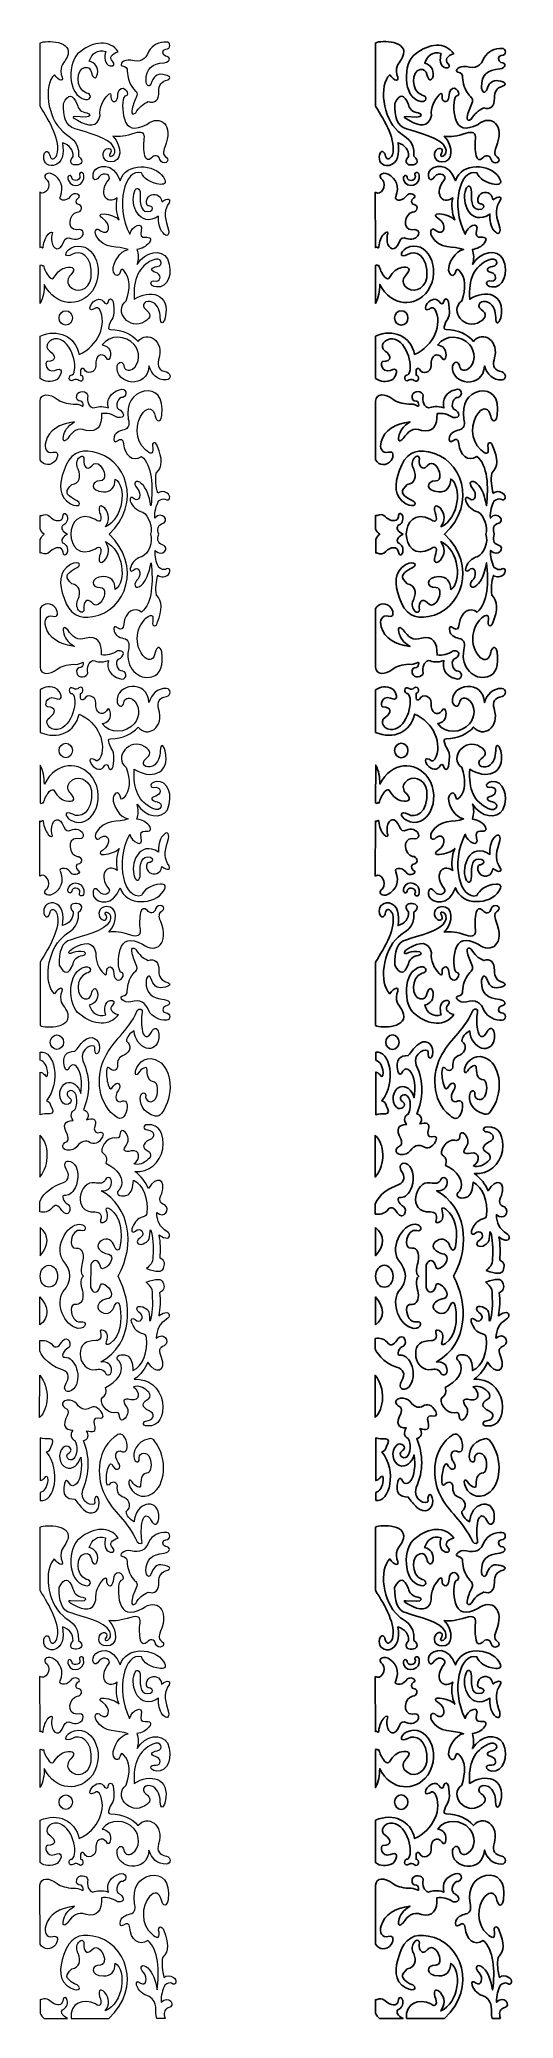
# Model space of a CAD drawing. Header units: centimetres. Extents: x -29 to 29, y -119 to 120.
import ezdxf

# ---------------------------------------------------------------- set-up
doc = ezdxf.new("R2010")
doc.units = ezdxf.units.CM
doc.header["$MEASUREMENT"] = 0
doc.layers.add('layer 1', color=7, linetype='Continuous')

msp = doc.modelspace()

# ---------------------------------------------------------------- linework, layer by layer
at = {"layer": 'layer 1', "color": 242, "lineweight": 9}
for centre, major_axis, ratio in [((-25.34134, 86.06414), (0, 0.875), 0.922857143), ((-25.34134, 33.78414), (0, 0.875), 0.922857143), ((-26.41447, -1.47648), (0, 0.87437), 0.924231161), ((-27.3845, -29.76766), (0, 1.3268), 0.796050648), ((-25.34634, -93.33586), (0, 0.875), 0.922857143)]:
    msp.add_ellipse(centre, major_axis=major_axis, ratio=ratio, dxfattribs=at)
at = {"layer": 'layer 1', "color": 177}
for centre, major_axis, ratio in [((15.19854, 86.06414), (0, 0.875), 0.922857143), ((15.19854, 33.78414), (0, 0.875), 0.922857143), ((14.12541, -1.47648), (0, 0.87437), 0.924231161), ((13.15538, -29.76766), (0, 1.3268), 0.796050648), ((15.19354, -93.33586), (0, 0.875), 0.922857143)]:
    msp.add_ellipse(centre, major_axis=major_axis, ratio=ratio, dxfattribs=at)
at = {"layer": 'layer 1', "color": 242, "lineweight": 9}
for points, knots in [([(-28.44634, 119.31914), (-28.44634, 119.31914), (-28.45134, 111.65664), (-28.45134, 111.65664), (-28.45134, 111.65664), (-27.30149, 109.80231), (-25.91143, 107.48923), (-26.41134, 105.78414), (-26.41134, 105.78414), (-26.67056, 105.212), (-27.08715, 105.0995), (-27.25134, 105.61914), (-27.25134, 105.61914), (-27.35497, 106.25568), (-27.80237, 106.42322), (-27.97884, 105.75664), (-27.97884, 105.75664), (-28.12524, 105.06947), (-27.72646, 104.37933), (-26.81134, 104.49414), (-26.81134, 104.49414), (-25.7001, 104.8035), (-25.55794, 105.8834), (-25.73384, 107.23914), (-25.73384, 107.23914), (-24.89593, 106.95049), (-24.41087, 106.38633), (-24.46634, 105.57664), (-24.46634, 105.57664), (-25.7396, 104.03364), (-22.26848, 104.38563), (-23.81134, 105.60539), (-23.81134, 105.60539), (-23.68585, 107.67542), (-24.99164, 107.8818), (-25.70384, 108.61414), (-25.70384, 108.61414), (-27.60634, 110.24039), (-28.04543, 114.22988), (-26.72884, 115.47164), (-26.72884, 115.47164), (-26.20154, 114.6684), (-25.41557, 114.49451), (-25.88384, 115.47914), (-25.88384, 115.47914), (-26.09896, 116.67123), (-25.52656, 116.82756), (-25.19384, 117.59164), (-25.19384, 117.59164), (-24.25785, 119.63124), (-27.79874, 119.65067), (-28.44634, 119.31914)], [0, 0, 0, 0, 0.071428571, 0.071428571, 0.071428571, 0.071428571, 0.142857143, 0.142857143, 0.142857143, 0.142857143, 0.214285714, 0.214285714, 0.214285714, 0.214285714, 0.285714286, 0.285714286, 0.285714286, 0.285714286, 0.357142857, 0.357142857, 0.357142857, 0.357142857, 0.428571429, 0.428571429, 0.428571429, 0.428571429, 0.5, 0.5, 0.5, 0.5, 0.571428571, 0.571428571, 0.571428571, 0.571428571, 0.642857143, 0.642857143, 0.642857143, 0.642857143, 0.714285714, 0.714285714, 0.714285714, 0.714285714, 0.785714286, 0.785714286, 0.785714286, 0.785714286, 0.857142857, 0.857142857, 0.857142857, 0.857142857, 1, 1, 1, 1]), ([(-18.99885, 118.24064), (-19.79994, 118.01649), (-20.15503, 117.50031), (-19.69634, 117.09314), (-19.69634, 117.09314), (-19.37822, 116.80369), (-19.51081, 116.44739), (-19.9752, 116.5437), (-19.9752, 116.5437), (-20.68801, 116.71915), (-20.71861, 117.58681), (-20.5252, 118.2837), (-20.5252, 118.2837), (-21.52573, 118.56949), (-22.1626, 118.06303), (-22.51134, 117.10064), (-22.51134, 117.10064), (-21.79994, 116.93035), (-21.40039, 116.36883), (-21.49884, 115.56564), (-21.49884, 115.56564), (-21.69411, 114.76758), (-22.13638, 115.11397), (-22.24884, 115.73564), (-22.24884, 115.73564), (-22.35286, 116.17108), (-22.59012, 116.44599), (-23.06884, 116.35064), (-23.06884, 116.35064), (-24.07735, 116.1825), (-24.25326, 113.78786), (-22.82884, 113.23314), (-22.82884, 113.23314), (-22.19156, 113.18133), (-22.20378, 112.36984), (-22.96384, 112.48564), (-22.96384, 112.48564), (-25.2657, 112.92239), (-25.12657, 117.2161), (-23.65884, 118.20564), (-23.65884, 118.20564), (-21.97711, 119.55802), (-20.03825, 119.71334), (-18.99885, 118.24064)], [0, 0, 0, 0, 0.083333333, 0.083333333, 0.083333333, 0.083333333, 0.166666667, 0.166666667, 0.166666667, 0.166666667, 0.25, 0.25, 0.25, 0.25, 0.333333333, 0.333333333, 0.333333333, 0.333333333, 0.416666667, 0.416666667, 0.416666667, 0.416666667, 0.5, 0.5, 0.5, 0.5, 0.583333333, 0.583333333, 0.583333333, 0.583333333, 0.666666667, 0.666666667, 0.666666667, 0.666666667, 0.75, 0.75, 0.75, 0.75, 0.833333333, 0.833333333, 0.833333333, 0.833333333, 1, 1, 1, 1]), ([(-17.92885, 115.90114), (-17.88601, 116.25938), (-18.09634, 116.4542), (-18.52134, 116.54364), (-18.52134, 116.54364), (-18.94408, 116.65601), (-18.43678, 117.37747), (-17.46884, 117.20739), (-17.46884, 117.20739), (-16.40073, 116.9031), (-15.68574, 117.26517), (-15.32385, 118.29364), (-15.32385, 118.29364), (-14.87534, 119.06665), (-14.05537, 119.46278), (-13.14635, 119.41614), (-13.14635, 119.41614), (-12.67766, 119.43107), (-12.56047, 118.55639), (-13.26135, 118.54614), (-13.26135, 118.54614), (-13.72247, 118.49885), (-13.70215, 117.87537), (-13.29634, 117.71864), (-13.29634, 117.71864), (-12.62858, 117.65342), (-12.64974, 117.06741), (-13.44438, 116.92018), (-13.44438, 116.92018), (-14.94896, 116.82363), (-15.64785, 116.15041), (-15.64884, 114.78114), (-15.64884, 114.78114), (-15.63708, 114.20468), (-15.311, 113.86446), (-15.05135, 114.33614), (-15.05135, 114.33614), (-14.78663, 115.20552), (-14.30107, 115.64407), (-13.62634, 115.48614), (-13.62634, 115.48614), (-12.69375, 115.3587), (-12.60105, 115.05032), (-13.02759, 114.86614), (-13.02759, 114.86614), (-13.77762, 114.68046), (-14.13013, 114.19421), (-14.0851, 113.40739), (-14.0851, 113.40739), (-14.05979, 112.41314), (-14.56892, 111.93902), (-15.38134, 112.21614), (-15.38134, 112.21614), (-16.00895, 111.93932), (-16.50967, 111.51969), (-16.89135, 110.84364), (-16.89135, 110.84364), (-17.22019, 110.59213), (-17.41909, 110.69754), (-17.37134, 111.10114), (-17.37134, 111.10114), (-17.28858, 111.71724), (-17.05384, 112.19614), (-16.82134, 112.73114), (-16.82134, 112.73114), (-16.53613, 113.37708), (-16.96714, 113.48125), (-17.15134, 113.77114), (-17.15134, 113.77114), (-17.71761, 114.45509), (-17.8798, 115.17332), (-17.92885, 115.90114)], [0, 0, 0, 0, 0.052631579, 0.052631579, 0.052631579, 0.052631579, 0.105263158, 0.105263158, 0.105263158, 0.105263158, 0.157894737, 0.157894737, 0.157894737, 0.157894737, 0.210526316, 0.210526316, 0.210526316, 0.210526316, 0.263157895, 0.263157895, 0.263157895, 0.263157895, 0.315789474, 0.315789474, 0.315789474, 0.315789474, 0.368421053, 0.368421053, 0.368421053, 0.368421053, 0.421052632, 0.421052632, 0.421052632, 0.421052632, 0.473684211, 0.473684211, 0.473684211, 0.473684211, 0.526315789, 0.526315789, 0.526315789, 0.526315789, 0.578947368, 0.578947368, 0.578947368, 0.578947368, 0.631578947, 0.631578947, 0.631578947, 0.631578947, 0.684210526, 0.684210526, 0.684210526, 0.684210526, 0.736842105, 0.736842105, 0.736842105, 0.736842105, 0.789473684, 0.789473684, 0.789473684, 0.789473684, 0.842105263, 0.842105263, 0.842105263, 0.842105263, 0.894736842, 0.894736842, 0.894736842, 0.894736842, 1, 1, 1, 1]), ([(-25.62834, 111.99664), (-25.63609, 110.44635), (-25.40599, 109.20698), (-24.19584, 108.93414), (-24.19584, 108.93414), (-22.85213, 108.44247), (-20.08788, 107.93229), (-19.52334, 106.68664), (-19.52334, 106.68664), (-19.33426, 106.22295), (-19.40165, 105.84191), (-19.73834, 105.64664), (-19.73834, 105.64664), (-19.97097, 105.51655), (-20.12706, 105.63136), (-20.06709, 105.81539), (-20.06709, 105.81539), (-19.56486, 106.4535), (-20.18599, 106.8298), (-20.62959, 106.34914), (-20.62959, 106.34914), (-20.99024, 105.913), (-20.9023, 104.9791), (-19.94084, 104.94289), (-19.94084, 104.94289), (-18.54942, 104.84242), (-18.46673, 106.79239), (-19.64083, 108.02664), (-19.64083, 108.02664), (-18.9025, 107.91717), (-18.106, 108.02135), (-16.99084, 108.38914), (-16.99084, 108.38914), (-16.18912, 108.64249), (-15.78426, 108.4538), (-15.85835, 107.73164), (-15.85835, 107.73164), (-15.95597, 107.03281), (-15.94045, 106.33914), (-15.78835, 105.65164), (-15.78835, 105.65164), (-15.71907, 105.18199), (-15.32476, 105.03931), (-14.98085, 105.40414), (-14.98085, 105.40414), (-14.73121, 105.80352), (-14.07205, 105.80499), (-13.98084, 105.19914), (-13.98084, 105.19914), (-13.69064, 104.41536), (-12.53231, 104.98814), (-13.21835, 105.49414), (-13.21835, 105.49414), (-13.58631, 105.70787), (-13.63203, 106.09648), (-13.36835, 106.72414), (-13.36835, 106.72414), (-12.28532, 109.39152), (-13.88466, 110.73548), (-15.55834, 109.46414), (-15.55834, 109.46414), (-17.07179, 108.68302), (-17.93726, 108.96193), (-18.26584, 110.11914), (-18.26584, 110.11914), (-18.56103, 111.01549), (-18.56295, 112.5893), (-18.19462, 112.86901), (-18.19462, 112.86901), (-17.43358, 112.9343), (-18.28219, 114.39791), (-18.88461, 113.60151), (-18.88461, 113.60151), (-19.096, 113.25401), (-19.01953, 112.81413), (-19.12712, 112.55901), (-19.12712, 112.55901), (-19.25819, 112.16321), (-19.59203, 112.1016), (-19.79834, 112.40664), (-19.79834, 112.40664), (-19.94714, 112.60747), (-19.87334, 112.8083), (-19.91084, 113.00914), (-19.91084, 113.00914), (-19.94234, 113.24534), (-20.0571, 113.2425), (-20.24084, 113.04164), (-20.24084, 113.04164), (-20.8787, 112.35763), (-21.28953, 111.50661), (-21.20084, 110.51914), (-21.20084, 110.51914), (-21.51483, 109.0834), (-22.60197, 109.18313), (-23.93334, 109.97164), (-23.93334, 109.97164), (-24.53136, 110.26783), (-24.63886, 110.41534), (-24.25584, 110.41414), (-24.25584, 110.41414), (-24.25584, 110.41414), (-22.98084, 110.34414), (-22.98084, 110.34414), (-22.98084, 110.34414), (-22.32298, 110.34525), (-22.27159, 110.7388), (-22.78406, 110.84303), (-22.78406, 110.84303), (-23.52553, 110.94296), (-23.84121, 111.33472), (-23.96334, 111.85914), (-23.96334, 111.85914), (-24.48143, 113.16815), (-25.01575, 113.22647), (-25.62834, 111.99664)], [0, 0, 0, 0, 0.033333333, 0.033333333, 0.033333333, 0.033333333, 0.066666667, 0.066666667, 0.066666667, 0.066666667, 0.1, 0.1, 0.1, 0.1, 0.133333333, 0.133333333, 0.133333333, 0.133333333, 0.166666667, 0.166666667, 0.166666667, 0.166666667, 0.2, 0.2, 0.2, 0.2, 0.233333333, 0.233333333, 0.233333333, 0.233333333, 0.266666667, 0.266666667, 0.266666667, 0.266666667, 0.3, 0.3, 0.3, 0.3, 0.333333333, 0.333333333, 0.333333333, 0.333333333, 0.366666667, 0.366666667, 0.366666667, 0.366666667, 0.4, 0.4, 0.4, 0.4, 0.433333333, 0.433333333, 0.433333333, 0.433333333, 0.466666667, 0.466666667, 0.466666667, 0.466666667, 0.5, 0.5, 0.5, 0.5, 0.533333333, 0.533333333, 0.533333333, 0.533333333, 0.566666667, 0.566666667, 0.566666667, 0.566666667, 0.6, 0.6, 0.6, 0.6, 0.633333333, 0.633333333, 0.633333333, 0.633333333, 0.666666667, 0.666666667, 0.666666667, 0.666666667, 0.7, 0.7, 0.7, 0.7, 0.733333333, 0.733333333, 0.733333333, 0.733333333, 0.766666667, 0.766666667, 0.766666667, 0.766666667, 0.8, 0.8, 0.8, 0.8, 0.833333333, 0.833333333, 0.833333333, 0.833333333, 0.866666667, 0.866666667, 0.866666667, 0.866666667, 0.9, 0.9, 0.9, 0.9, 0.933333333, 0.933333333, 0.933333333, 0.933333333, 1, 1, 1, 1]), ([(-28.49759, 101.27039), (-27.78836, 100.73948), (-27.03351, 102.08949), (-27.58884, 102.73164), (-27.58884, 102.73164), (-28.26263, 103.23251), (-27.69645, 103.79049), (-26.93384, 103.45164), (-26.93384, 103.45164), (-25.95929, 102.89685), (-25.53227, 101.95237), (-26.00134, 100.73164), (-26.00134, 100.73164), (-26.29887, 100.30674), (-25.37538, 100.04248), (-24.80134, 100.73664), (-24.80134, 100.73664), (-24.32838, 101.49566), (-23.27588, 100.77761), (-23.86634, 100.55664), (-23.86634, 100.55664), (-24.21087, 100.35577), (-24.22537, 99.77598), (-23.70634, 99.74664), (-23.70634, 99.74664), (-23.24499, 99.58203), (-23.40953, 98.88043), (-23.96884, 98.86164), (-23.96884, 98.86164), (-24.94858, 98.72819), (-25.27175, 96.69706), (-24.02384, 96.69914), (-24.02384, 96.69914), (-23.00244, 96.98446), (-23.00506, 95.91581), (-23.84884, 95.61414), (-23.84884, 95.61414), (-24.13853, 95.5337), (-24.44488, 95.56187), (-24.73384, 95.68164), (-24.73384, 95.68164), (-25.0956, 95.86699), (-25.38668, 95.73329), (-25.56634, 95.31164), (-25.56634, 95.31164), (-26.07279, 93.9421), (-26.91295, 94.36262), (-27.03634, 95.28164), (-27.03634, 95.28164), (-27.09167, 95.66789), (-27.06848, 96.04095), (-26.98634, 96.23289), (-26.98634, 96.23289), (-26.88652, 96.46614), (-27.11557, 96.58365), (-27.46384, 96.20664), (-27.46384, 96.20664), (-27.76692, 95.84817), (-28.00133, 95.32171), (-28.06134, 94.65164), (-28.06134, 94.65164), (-28.05802, 94.52741), (-28.1177, 94.47051), (-28.22884, 94.56914), (-28.22884, 94.56914), (-28.27224, 94.65128), (-28.41883, 94.679), (-28.47134, 94.57664), (-28.47134, 94.57664), (-28.47134, 94.57664), (-28.49759, 101.27039), (-28.49759, 101.27039)], [0, 0, 0, 0, 0.052631579, 0.052631579, 0.052631579, 0.052631579, 0.105263158, 0.105263158, 0.105263158, 0.105263158, 0.157894737, 0.157894737, 0.157894737, 0.157894737, 0.210526316, 0.210526316, 0.210526316, 0.210526316, 0.263157895, 0.263157895, 0.263157895, 0.263157895, 0.315789474, 0.315789474, 0.315789474, 0.315789474, 0.368421053, 0.368421053, 0.368421053, 0.368421053, 0.421052632, 0.421052632, 0.421052632, 0.421052632, 0.473684211, 0.473684211, 0.473684211, 0.473684211, 0.526315789, 0.526315789, 0.526315789, 0.526315789, 0.578947368, 0.578947368, 0.578947368, 0.578947368, 0.631578947, 0.631578947, 0.631578947, 0.631578947, 0.684210526, 0.684210526, 0.684210526, 0.684210526, 0.736842105, 0.736842105, 0.736842105, 0.736842105, 0.789473684, 0.789473684, 0.789473684, 0.789473684, 0.842105263, 0.842105263, 0.842105263, 0.842105263, 0.894736842, 0.894736842, 0.894736842, 0.894736842, 1, 1, 1, 1]), ([(-24.61884, 103.08164), (-24.65713, 102.51659), (-23.56435, 102.57632), (-23.63884, 103.19664), (-23.63884, 103.19664), (-23.92585, 103.71155), (-23.16987, 103.80623), (-23.18134, 103.32664), (-23.18134, 103.32664), (-22.92715, 102.09575), (-24.62154, 101.60101), (-25.02884, 102.66414), (-25.02884, 102.66414), (-25.27578, 103.26083), (-24.7325, 103.48987), (-24.61884, 103.08164)], [0, 0, 0, 0, 0.2, 0.2, 0.2, 0.2, 0.4, 0.4, 0.4, 0.4, 0.6, 0.6, 0.6, 0.6, 1, 1, 1, 1]), ([(-21.31996, 103.12739), (-20.69695, 103.86962), (-19.77502, 103.24386), (-20.16501, 102.73973), (-20.16501, 102.73973), (-21.41603, 101.26238), (-20.4841, 99.62431), (-19.12503, 100.57223), (-19.12503, 100.57223), (-19.30993, 99.68148), (-19.2451, 98.79282), (-18.87884, 97.90664), (-18.87884, 97.90664), (-19.27101, 98.33008), (-20.0089, 98.57032), (-20.72134, 98.64414), (-20.72134, 98.64414), (-21.36411, 98.72673), (-21.31044, 98.29918), (-20.91884, 98.14414), (-20.91884, 98.14414), (-19.6557, 97.34895), (-20.19139, 95.9049), (-21.13384, 96.58914), (-21.13384, 96.58914), (-21.5916, 97.0753), (-21.97784, 96.63117), (-21.67384, 95.98164), (-21.67384, 95.98164), (-20.72791, 94.27854), (-19.02014, 94.82672), (-17.80885, 94.33914), (-17.80885, 94.33914), (-18.79059, 94.19291), (-19.70685, 92.68693), (-19.62385, 91.82414), (-19.62385, 91.82414), (-19.50572, 91.18298), (-18.99681, 90.92181), (-18.77635, 91.60164), (-18.77635, 91.60164), (-18.67819, 92.00353), (-18.60058, 92.01781), (-18.34635, 91.78164), (-18.34635, 91.78164), (-17.52157, 90.99), (-17.54476, 89.58147), (-18.03135, 88.11914), (-18.03135, 88.11914), (-19.63968, 86.9218), (-17.64823, 84.4574), (-15.79384, 85.61664), (-15.79384, 85.61664), (-15.03288, 86.0986), (-14.99622, 86.58527), (-15.68384, 87.07664), (-15.68384, 87.07664), (-16.3597, 87.62749), (-15.71875, 88.35667), (-14.81385, 87.94164), (-14.81385, 87.94164), (-14.18506, 87.60548), (-13.92162, 86.80233), (-13.93384, 86.12164), (-13.93384, 86.12164), (-13.89884, 85.22927), (-13.58162, 85.25007), (-13.32884, 86.09414), (-13.32884, 86.09414), (-12.67809, 89.08943), (-15.21438, 89.53476), (-17.07635, 88.32914), (-17.07635, 88.32914), (-17.24288, 90.76555), (-16.49289, 92.34223), (-14.82634, 93.05914), (-14.82634, 93.05914), (-13.80091, 93.57803), (-13.39647, 92.45165), (-14.29884, 92.26664), (-14.29884, 92.26664), (-14.9674, 92.21223), (-15.25051, 91.73073), (-14.48094, 91.57842), (-14.48094, 91.57842), (-13.79941, 91.38533), (-13.72996, 90.55526), (-14.43635, 90.51414), (-14.43635, 90.51414), (-15.2494, 90.68662), (-15.29233, 89.93707), (-14.38343, 89.81342), (-14.38343, 89.81342), (-13.06225, 89.64705), (-12.27776, 91.4822), (-13.06635, 93.22164), (-13.06635, 93.22164), (-13.78181, 94.43137), (-15.72538, 94.15998), (-16.73385, 92.54164), (-16.73385, 92.54164), (-16.51392, 93.15828), (-16.57759, 93.75802), (-16.74385, 94.35164), (-16.74385, 94.35164), (-16.14241, 94.42404), (-15.64647, 94.69467), (-15.26791, 95.14893), (-15.26791, 95.14893), (-14.89986, 95.66009), (-15.1609, 95.86367), (-15.7529, 95.82893), (-15.7529, 95.82893), (-16.20909, 95.77282), (-16.37421, 96.05161), (-16.2376, 96.60789), (-16.2376, 96.60789), (-15.8722, 97.88628), (-17.43293, 97.16204), (-17.62135, 96.18164), (-17.62135, 96.18164), (-19.41929, 99.67164), (-18.21435, 104.2231), (-16.19384, 103.60914), (-16.19384, 103.60914), (-15.94288, 102.95268), (-15.17651, 102.34944), (-13.89384, 102.20914), (-13.89384, 102.20914), (-13.30674, 102.20378), (-13.12809, 102.45296), (-13.54634, 103.07414), (-13.54634, 103.07414), (-14.56646, 104.72063), (-18.0791, 104.94024), (-18.77884, 102.65914), (-18.77884, 102.65914), (-19.6262, 104.97933), (-21.49862, 104.54934), (-21.96246, 103.75989), (-21.96246, 103.75989), (-22.2467, 103.01527), (-21.84966, 102.32605), (-21.31996, 103.12739)], [0, 0, 0, 0, 0.027027027, 0.027027027, 0.027027027, 0.027027027, 0.054054054, 0.054054054, 0.054054054, 0.054054054, 0.081081081, 0.081081081, 0.081081081, 0.081081081, 0.108108108, 0.108108108, 0.108108108, 0.108108108, 0.135135135, 0.135135135, 0.135135135, 0.135135135, 0.162162162, 0.162162162, 0.162162162, 0.162162162, 0.189189189, 0.189189189, 0.189189189, 0.189189189, 0.216216216, 0.216216216, 0.216216216, 0.216216216, 0.243243243, 0.243243243, 0.243243243, 0.243243243, 0.27027027, 0.27027027, 0.27027027, 0.27027027, 0.297297297, 0.297297297, 0.297297297, 0.297297297, 0.324324324, 0.324324324, 0.324324324, 0.324324324, 0.351351351, 0.351351351, 0.351351351, 0.351351351, 0.378378378, 0.378378378, 0.378378378, 0.378378378, 0.405405405, 0.405405405, 0.405405405, 0.405405405, 0.432432432, 0.432432432, 0.432432432, 0.432432432, 0.459459459, 0.459459459, 0.459459459, 0.459459459, 0.486486486, 0.486486486, 0.486486486, 0.486486486, 0.513513514, 0.513513514, 0.513513514, 0.513513514, 0.540540541, 0.540540541, 0.540540541, 0.540540541, 0.567567568, 0.567567568, 0.567567568, 0.567567568, 0.594594595, 0.594594595, 0.594594595, 0.594594595, 0.621621622, 0.621621622, 0.621621622, 0.621621622, 0.648648649, 0.648648649, 0.648648649, 0.648648649, 0.675675676, 0.675675676, 0.675675676, 0.675675676, 0.702702703, 0.702702703, 0.702702703, 0.702702703, 0.72972973, 0.72972973, 0.72972973, 0.72972973, 0.756756757, 0.756756757, 0.756756757, 0.756756757, 0.783783784, 0.783783784, 0.783783784, 0.783783784, 0.810810811, 0.810810811, 0.810810811, 0.810810811, 0.837837838, 0.837837838, 0.837837838, 0.837837838, 0.864864865, 0.864864865, 0.864864865, 0.864864865, 0.891891892, 0.891891892, 0.891891892, 0.891891892, 0.918918919, 0.918918919, 0.918918919, 0.918918919, 0.945945946, 0.945945946, 0.945945946, 0.945945946, 1, 1, 1, 1]), ([(-13.75834, 100.08764), (-13.86993, 101.02996), (-14.6858, 101.1601), (-15.21335, 100.82764), (-15.21335, 100.82764), (-15.47633, 100.61749), (-15.62262, 100.33595), (-15.59834, 99.95014), (-15.59834, 99.95014), (-15.50386, 99.49714), (-15.25103, 99.67329), (-15.16084, 99.59264), (-15.16084, 99.59264), (-14.79221, 99.49127), (-14.72861, 99.16985), (-15.11084, 98.98014), (-15.11084, 98.98014), (-16.22733, 98.69359), (-16.41751, 99.68211), (-16.34834, 101.02764), (-16.34834, 101.02764), (-16.35137, 101.83961), (-16.85111, 101.97363), (-17.0271, 101.32889), (-17.0271, 101.32889), (-17.65319, 99.85607), (-16.49335, 96.81514), (-14.12334, 98.36764), (-14.12334, 98.36764), (-14.15156, 97.62631), (-14.09017, 96.91287), (-13.5971, 96.33389), (-13.5971, 96.33389), (-13.11676, 95.78275), (-12.83142, 96.03981), (-12.91334, 96.68764), (-12.91334, 96.68764), (-13.3478, 97.92817), (-13.51362, 98.85007), (-13.03834, 99.71514), (-13.03834, 99.71514), (-12.42433, 100.55293), (-13.08333, 100.60983), (-13.75834, 100.08764)], [0, 0, 0, 0, 0.083333333, 0.083333333, 0.083333333, 0.083333333, 0.166666667, 0.166666667, 0.166666667, 0.166666667, 0.25, 0.25, 0.25, 0.25, 0.333333333, 0.333333333, 0.333333333, 0.333333333, 0.416666667, 0.416666667, 0.416666667, 0.416666667, 0.5, 0.5, 0.5, 0.5, 0.583333333, 0.583333333, 0.583333333, 0.583333333, 0.666666667, 0.666666667, 0.666666667, 0.666666667, 0.75, 0.75, 0.75, 0.75, 0.833333333, 0.833333333, 0.833333333, 0.833333333, 1, 1, 1, 1]), ([(-28.45384, 92.41164), (-28.45384, 92.41164), (-28.45134, 87.83164), (-28.45134, 87.83164), (-28.45134, 87.83164), (-28.0758, 88.52014), (-27.94397, 89.29435), (-27.94884, 90.11664), (-27.94884, 90.11664), (-26.55493, 87.3999), (-23.65622, 87.29148), (-22.12884, 89.32914), (-22.12884, 89.32914), (-20.33299, 92.06883), (-22.28802, 95.74012), (-24.73384, 94.50664), (-24.73384, 94.50664), (-25.59331, 93.99941), (-25.53271, 93.23748), (-24.52634, 93.76164), (-24.52634, 93.76164), (-23.76901, 94.29394), (-22.03634, 93.73664), (-22.25884, 90.91914), (-22.25884, 90.91914), (-22.57438, 89.38942), (-24.05354, 88.981), (-24.89634, 89.91664), (-24.89634, 89.91664), (-25.25328, 90.3736), (-25.15448, 90.89258), (-24.74384, 91.28164), (-24.74384, 91.28164), (-24.03293, 92.04291), (-24.49542, 92.31454), (-25.31384, 92.14414), (-25.31384, 92.14414), (-25.83301, 92.0675), (-26.32051, 91.66584), (-26.77634, 90.93914), (-26.77634, 90.93914), (-26.86436, 90.76409), (-27.07322, 90.7257), (-27.36134, 91.03664), (-27.36134, 91.03664), (-27.71973, 91.4859), (-27.92676, 91.94678), (-28.04884, 92.41414), (-28.04884, 92.41414), (-28.08269, 92.31941), (-28.17103, 92.34602), (-28.25759, 92.43039), (-28.25759, 92.43039), (-28.34446, 92.49605), (-28.43512, 92.47918), (-28.45384, 92.41164)], [0, 0, 0, 0, 0.066666667, 0.066666667, 0.066666667, 0.066666667, 0.133333333, 0.133333333, 0.133333333, 0.133333333, 0.2, 0.2, 0.2, 0.2, 0.266666667, 0.266666667, 0.266666667, 0.266666667, 0.333333333, 0.333333333, 0.333333333, 0.333333333, 0.4, 0.4, 0.4, 0.4, 0.466666667, 0.466666667, 0.466666667, 0.466666667, 0.533333333, 0.533333333, 0.533333333, 0.533333333, 0.6, 0.6, 0.6, 0.6, 0.666666667, 0.666666667, 0.666666667, 0.666666667, 0.733333333, 0.733333333, 0.733333333, 0.733333333, 0.8, 0.8, 0.8, 0.8, 0.866666667, 0.866666667, 0.866666667, 0.866666667, 1, 1, 1, 1]), ([(-28.45134, 83.87664), (-28.45134, 83.87664), (-28.45134, 78.74914), (-28.45134, 78.74914), (-28.45134, 78.74914), (-27.85815, 78.33645), (-27.18702, 78.2378), (-26.37689, 78.64037), (-26.37689, 78.64037), (-25.61516, 79.48639), (-25.82767, 80.15369), (-26.65509, 79.72289), (-26.65509, 79.72289), (-27.75757, 79.39327), (-27.95357, 80.74812), (-27.55427, 80.80412), (-27.55427, 80.80412), (-26.45878, 80.84255), (-26.51377, 81.48141), (-27.27134, 82.06164), (-27.27134, 82.06164), (-28.10435, 82.62085), (-27.33082, 83.66482), (-26.34501, 83.52257), (-26.34501, 83.52257), (-24.55634, 83.31414), (-23.76178, 79.7855), (-24.56001, 79.17632), (-24.56001, 79.17632), (-25.05164, 79.305), (-25.11015, 78.1303), (-24.38134, 78.58039), (-24.38134, 78.58039), (-24.14275, 78.68446), (-23.9387, 78.66896), (-23.77634, 78.50914), (-23.77634, 78.50914), (-23.19666, 78.11514), (-23.09463, 79.15024), (-23.55384, 79.16414), (-23.55384, 79.16414), (-23.55384, 79.16414), (-23.55078, 79.7606), (-23.55078, 79.7606), (-23.55078, 79.7606), (-23.52982, 79.97005), (-23.22163, 80.05123), (-23.13078, 79.8706), (-23.13078, 79.8706), (-22.82686, 79.13429), (-21.69041, 79.45943), (-21.72134, 80.32914), (-21.72134, 80.32914), (-21.84548, 81.54623), (-20.94718, 81.97441), (-20.43884, 81.25414), (-20.43884, 81.25414), (-20.25824, 80.87827), (-19.97158, 80.98745), (-19.93384, 81.55664), (-19.93384, 81.55664), (-19.90034, 82.34557), (-20.2906, 82.67849), (-20.93884, 82.80414), (-20.93884, 82.80414), (-20.04844, 84.1108), (-18.05399, 83.97384), (-17.09635, 82.84914), (-17.09635, 82.84914), (-16.35887, 82.05138), (-16.30896, 80.51982), (-17.28634, 79.88164), (-17.28634, 79.88164), (-17.81693, 79.5539), (-18.23694, 79.78448), (-18.31884, 80.29664), (-18.31884, 80.29664), (-18.47806, 80.86031), (-18.90026, 80.86233), (-19.14885, 80.26414), (-19.14885, 80.26414), (-19.38343, 77.90565), (-15.41307, 77.44516), (-15.29885, 80.26664), (-15.29885, 80.26664), (-14.97507, 79.27747), (-14.2713, 78.51658), (-13.18629, 78.57096), (-13.18629, 78.57096), (-12.59137, 78.63611), (-12.60585, 79.35211), (-13.1688, 79.54096), (-13.1688, 79.54096), (-14.08008, 79.68945), (-14.34713, 80.20821), (-14.12879, 81.00596), (-14.12879, 81.00596), (-13.36797, 83.34453), (-15.50492, 84.5995), (-16.61634, 83.23664), (-16.61634, 83.23664), (-17.369, 84.14049), (-18.44894, 84.58557), (-19.92384, 84.66914), (-19.92384, 84.66914), (-20.2201, 84.66149), (-20.21548, 84.86222), (-20.09134, 85.21914), (-20.09134, 85.21914), (-19.89462, 86.1038), (-19.29362, 85.74428), (-19.61885, 87.99914), (-19.61885, 87.99914), (-19.72398, 88.45876), (-20.13472, 88.46411), (-20.18133, 88.10164), (-20.18133, 88.10164), (-20.25819, 87.62491), (-20.56467, 87.66553), (-20.78384, 88.07164), (-20.78384, 88.07164), (-21.16524, 88.57655), (-22.00543, 88.27204), (-22.35884, 87.53789), (-22.35884, 87.53789), (-22.516, 87.14725), (-22.40366, 86.93973), (-21.98134, 87.13414), (-21.98134, 87.13414), (-21.79854, 87.17788), (-21.62001, 87.53835), (-21.27884, 87.12414), (-21.27884, 87.12414), (-20.29045, 85.31875), (-21.44251, 82.64279), (-23.73134, 81.66164), (-23.73134, 81.66164), (-24.18786, 83.8453), (-26.29525, 84.81596), (-28.45134, 83.87664)], [0, 0, 0, 0, 0.027777778, 0.027777778, 0.027777778, 0.027777778, 0.055555556, 0.055555556, 0.055555556, 0.055555556, 0.083333333, 0.083333333, 0.083333333, 0.083333333, 0.111111111, 0.111111111, 0.111111111, 0.111111111, 0.138888889, 0.138888889, 0.138888889, 0.138888889, 0.166666667, 0.166666667, 0.166666667, 0.166666667, 0.194444444, 0.194444444, 0.194444444, 0.194444444, 0.222222222, 0.222222222, 0.222222222, 0.222222222, 0.25, 0.25, 0.25, 0.25, 0.277777778, 0.277777778, 0.277777778, 0.277777778, 0.305555556, 0.305555556, 0.305555556, 0.305555556, 0.333333333, 0.333333333, 0.333333333, 0.333333333, 0.361111111, 0.361111111, 0.361111111, 0.361111111, 0.388888889, 0.388888889, 0.388888889, 0.388888889, 0.416666667, 0.416666667, 0.416666667, 0.416666667, 0.444444444, 0.444444444, 0.444444444, 0.444444444, 0.472222222, 0.472222222, 0.472222222, 0.472222222, 0.5, 0.5, 0.5, 0.5, 0.527777778, 0.527777778, 0.527777778, 0.527777778, 0.555555556, 0.555555556, 0.555555556, 0.555555556, 0.583333333, 0.583333333, 0.583333333, 0.583333333, 0.611111111, 0.611111111, 0.611111111, 0.611111111, 0.638888889, 0.638888889, 0.638888889, 0.638888889, 0.666666667, 0.666666667, 0.666666667, 0.666666667, 0.694444444, 0.694444444, 0.694444444, 0.694444444, 0.722222222, 0.722222222, 0.722222222, 0.722222222, 0.75, 0.75, 0.75, 0.75, 0.777777778, 0.777777778, 0.777777778, 0.777777778, 0.805555556, 0.805555556, 0.805555556, 0.805555556, 0.833333333, 0.833333333, 0.833333333, 0.833333333, 0.861111111, 0.861111111, 0.861111111, 0.861111111, 0.888888889, 0.888888889, 0.888888889, 0.888888889, 0.916666667, 0.916666667, 0.916666667, 0.916666667, 0.944444444, 0.944444444, 0.944444444, 0.944444444, 1, 1, 1, 1]), ([(-18.45885, 76.46914), (-17.80098, 76.65736), (-18.03392, 77.6938), (-18.84384, 77.38414), (-18.84384, 77.38414), (-19.94064, 77.05693), (-20.4729, 76.21651), (-20.18384, 75.19664), (-20.18384, 75.19664), (-21.08917, 75.49451), (-21.47884, 75.32164), (-22.06634, 75.20164), (-22.06634, 75.20164), (-22.53927, 75.295), (-22.86216, 76.00964), (-22.68634, 76.67414), (-22.68634, 76.67414), (-22.7243, 77.25194), (-23.87759, 77.37831), (-24.01884, 76.70664), (-24.01884, 76.70664), (-24.10751, 76.22853), (-23.9026, 76.01044), (-23.51134, 76.01914), (-23.51134, 76.01914), (-23.34639, 75.97734), (-23.22346, 75.72833), (-23.23759, 75.51164), (-23.23759, 75.51164), (-23.25145, 75.35532), (-23.32821, 75.38275), (-23.42259, 75.46164), (-23.42259, 75.46164), (-23.70388, 75.61969), (-24.04611, 75.67553), (-24.43884, 75.64664), (-24.43884, 75.64664), (-25.23274, 75.70946), (-25.96363, 75.88944), (-26.36884, 76.23914), (-26.36884, 76.23914), (-27.32911, 76.96353), (-28.37501, 76.97326), (-28.45884, 76.01164), (-28.45884, 76.01164), (-28.45884, 76.01164), (-28.45134, 68.90164), (-28.45134, 68.90164), (-28.45134, 68.90164), (-28.02242, 68.17796), (-27.09966, 68.13246), (-26.55884, 68.85164), (-26.55884, 68.85164), (-26.22038, 69.37841), (-26.23787, 70.02404), (-26.90884, 69.82414), (-26.90884, 69.82414), (-27.67244, 69.65134), (-28.00184, 70.341), (-27.76634, 71.10414), (-27.76634, 71.10414), (-27.37379, 72.52405), (-26.1207, 73.25019), (-24.27884, 73.50164), (-24.27884, 73.50164), (-25.1639, 72.96295), (-25.50973, 72.36445), (-25.63634, 71.74164), (-25.63634, 71.74164), (-25.75001, 71.17993), (-25.56358, 71.012), (-25.11634, 71.49164), (-25.11634, 71.49164), (-24.47287, 72.3535), (-23.96493, 72.86992), (-22.88634, 72.47914), (-22.88634, 72.47914), (-21.56991, 72.16284), (-20.95294, 72.95726), (-21.02134, 74.51164), (-21.02134, 74.51164), (-20.3627, 74.59422), (-19.73115, 74.44645), (-19.07634, 74.01914), (-19.07634, 74.01914), (-18.08532, 73.8976), (-18.25898, 74.71008), (-18.99385, 75.04414), (-18.99385, 75.04414), (-19.44596, 75.40571), (-19.01722, 76.58886), (-18.45885, 76.46914)], [0, 0, 0, 0, 0.041666667, 0.041666667, 0.041666667, 0.041666667, 0.083333333, 0.083333333, 0.083333333, 0.083333333, 0.125, 0.125, 0.125, 0.125, 0.166666667, 0.166666667, 0.166666667, 0.166666667, 0.208333333, 0.208333333, 0.208333333, 0.208333333, 0.25, 0.25, 0.25, 0.25, 0.291666667, 0.291666667, 0.291666667, 0.291666667, 0.333333333, 0.333333333, 0.333333333, 0.333333333, 0.375, 0.375, 0.375, 0.375, 0.416666667, 0.416666667, 0.416666667, 0.416666667, 0.458333333, 0.458333333, 0.458333333, 0.458333333, 0.5, 0.5, 0.5, 0.5, 0.541666667, 0.541666667, 0.541666667, 0.541666667, 0.583333333, 0.583333333, 0.583333333, 0.583333333, 0.625, 0.625, 0.625, 0.625, 0.666666667, 0.666666667, 0.666666667, 0.666666667, 0.708333333, 0.708333333, 0.708333333, 0.708333333, 0.75, 0.75, 0.75, 0.75, 0.791666667, 0.791666667, 0.791666667, 0.791666667, 0.833333333, 0.833333333, 0.833333333, 0.833333333, 0.875, 0.875, 0.875, 0.875, 0.916666667, 0.916666667, 0.916666667, 0.916666667, 1, 1, 1, 1]), ([(-14.53835, 74.20664), (-14.75205, 75.18695), (-15.37367, 75.33222), (-15.98334, 74.64914), (-15.98334, 74.64914), (-16.99071, 73.44459), (-17.04919, 71.28657), (-15.72084, 70.12914), (-15.72084, 70.12914), (-15.12961, 69.59272), (-14.74997, 69.49245), (-14.83585, 70.35164), (-14.83585, 70.35164), (-15.05919, 71.1074), (-14.41181, 71.19307), (-14.2721, 70.53289), (-14.2721, 70.53289), (-13.67448, 69.05714), (-13.57704, 68.10276), (-14.40584, 67.29664), (-14.40584, 67.29664), (-14.53354, 66.50364), (-14.43968, 65.66846), (-14.24085, 64.87164), (-14.24085, 64.87164), (-13.9347, 65.1102), (-13.5649, 65.15438), (-13.09084, 64.88164), (-13.09084, 64.88164), (-12.61682, 64.64321), (-12.69385, 63.76276), (-13.32835, 64.17914), (-13.32835, 64.17914), (-13.52513, 64.25536), (-13.79806, 64.16682), (-14.12834, 63.95414), (-14.12834, 63.95414), (-14.40443, 63.38649), (-14.62509, 62.72028), (-14.57835, 61.87164), (-14.57835, 61.87164), (-13.77425, 62.85073), (-12.54829, 61.46439), (-13.79834, 61.16164), (-13.79834, 61.16164), (-14.22522, 60.94579), (-14.32522, 60.52871), (-14.09834, 59.91039), (-14.09834, 59.91039), (-14.32141, 59.3686), (-14.22354, 58.76065), (-13.65585, 58.64914), (-13.65585, 58.64914), (-12.63009, 58.33828), (-13.71145, 57.01008), (-14.55335, 57.96414), (-14.55335, 57.96414), (-14.59926, 57.26876), (-14.43087, 56.5794), (-14.11584, 55.89414), (-14.11584, 55.89414), (-13.80807, 55.69281), (-13.52551, 55.58292), (-13.29835, 55.67414), (-13.29835, 55.67414), (-12.90805, 55.92462), (-12.54815, 55.65897), (-12.94334, 55.06414), (-12.94334, 55.06414), (-13.37293, 54.72844), (-13.79819, 54.6566), (-14.2171, 54.97039), (-14.2171, 54.97039), (-14.41872, 54.17507), (-14.5186, 53.37672), (-14.39459, 52.57164), (-14.39459, 52.57164), (-13.64324, 51.83196), (-13.69011, 50.7304), (-14.2571, 49.31539), (-14.2571, 49.31539), (-14.31515, 48.74444), (-14.96941, 48.68367), (-14.83585, 49.35914), (-14.83585, 49.35914), (-14.72551, 50.09568), (-14.91383, 50.29985), (-15.40085, 49.97163), (-15.40085, 49.97163), (-16.82942, 48.9894), (-17.27808, 46.45488), (-15.75584, 44.99414), (-15.75584, 44.99414), (-15.18599, 44.56469), (-14.70061, 44.77302), (-14.53084, 45.61914), (-14.53084, 45.61914), (-14.37753, 46.31739), (-13.94503, 46.52745), (-13.75084, 45.68913), (-13.75084, 45.68913), (-13.55112, 44.11375), (-13.8244, 42.99605), (-14.94085, 42.69414), (-14.94085, 42.69414), (-16.52218, 42.23444), (-18.20877, 43.77337), (-17.78584, 45.93413), (-17.78584, 45.93413), (-17.60493, 46.62008), (-17.70123, 47.20159), (-18.36835, 47.32664), (-18.36835, 47.32664), (-18.98971, 47.47135), (-19.38387, 47.73692), (-19.48835, 48.15663), (-19.48835, 48.15663), (-19.59233, 48.74594), (-19.45092, 48.91805), (-19.01335, 48.58664), (-19.01335, 48.58664), (-18.63319, 48.31802), (-18.39974, 48.45036), (-18.34335, 49.06664), (-18.34335, 49.06664), (-18.15201, 50.61261), (-17.01936, 51.17241), (-16.18334, 50.51414), (-16.18334, 50.51414), (-14.84029, 51.63632), (-14.7947, 54.10574), (-15.04084, 56.47664), (-15.04084, 56.47664), (-15.29007, 55.176), (-15.64151, 54.25442), (-16.2146, 53.77914), (-16.2146, 53.77914), (-16.81515, 53.21321), (-17.27359, 53.69546), (-16.79085, 54.31914), (-16.79085, 54.31914), (-16.14276, 54.76899), (-16.34656, 56.02016), (-16.96084, 55.72664), (-16.96084, 55.72664), (-17.50555, 55.18986), (-17.77444, 55.5461), (-17.38834, 56.22414), (-17.38834, 56.22414), (-17.11757, 56.73608), (-16.69913, 57.05152), (-16.15834, 57.20413), (-16.15834, 57.20413), (-15.29706, 57.557), (-14.79969, 59.03218), (-15.11084, 59.94414), (-15.11084, 59.94414), (-14.80231, 60.67979), (-15.33453, 62.15448), (-16.02085, 62.58414), (-16.02085, 62.58414), (-16.82453, 62.79624), (-17.28271, 63.2835), (-17.54706, 63.92508), (-17.54706, 63.92508), (-17.65972, 64.38518), (-17.45347, 64.53427), (-17.06956, 64.19258), (-17.06956, 64.19258), (-16.43911, 63.71559), (-16.12813, 64.83953), (-16.68834, 65.41414), (-16.68834, 65.41414), (-17.38173, 66.18637), (-16.81028, 66.62238), (-16.18585, 66.03164), (-16.18585, 66.03164), (-15.57212, 65.43541), (-15.25537, 64.52735), (-15.05584, 63.37164), (-15.05584, 63.37164), (-14.76911, 65.6268), (-14.89497, 68.30487), (-16.19834, 69.33414), (-16.19834, 69.33414), (-17.26937, 68.54903), (-18.28644, 69.55975), (-18.36835, 70.85414), (-18.36835, 70.85414), (-18.42907, 71.4742), (-18.71054, 71.50555), (-19.11585, 71.20664), (-19.11585, 71.20664), (-19.50006, 70.92351), (-19.6099, 71.22487), (-19.49835, 71.70664), (-19.49835, 71.70664), (-19.2987, 72.3601), (-18.62085, 72.44414), (-18.10334, 72.61414), (-18.10334, 72.61414), (-17.71201, 72.8493), (-17.64161, 73.27056), (-17.79084, 73.81914), (-17.79084, 73.81914), (-18.04761, 75.76216), (-17.29071, 76.87359), (-15.87584, 77.19914), (-15.87584, 77.19914), (-14.49492, 77.43605), (-13.44781, 76.58038), (-13.74584, 74.26414), (-13.74584, 74.26414), (-13.91747, 73.33232), (-14.37246, 73.50264), (-14.53835, 74.20664)], [0, 0, 0, 0, 0.018181818, 0.018181818, 0.018181818, 0.018181818, 0.036363636, 0.036363636, 0.036363636, 0.036363636, 0.054545455, 0.054545455, 0.054545455, 0.054545455, 0.072727273, 0.072727273, 0.072727273, 0.072727273, 0.090909091, 0.090909091, 0.090909091, 0.090909091, 0.109090909, 0.109090909, 0.109090909, 0.109090909, 0.127272727, 0.127272727, 0.127272727, 0.127272727, 0.145454545, 0.145454545, 0.145454545, 0.145454545, 0.163636364, 0.163636364, 0.163636364, 0.163636364, 0.181818182, 0.181818182, 0.181818182, 0.181818182, 0.2, 0.2, 0.2, 0.2, 0.218181818, 0.218181818, 0.218181818, 0.218181818, 0.236363636, 0.236363636, 0.236363636, 0.236363636, 0.254545455, 0.254545455, 0.254545455, 0.254545455, 0.272727273, 0.272727273, 0.272727273, 0.272727273, 0.290909091, 0.290909091, 0.290909091, 0.290909091, 0.309090909, 0.309090909, 0.309090909, 0.309090909, 0.327272727, 0.327272727, 0.327272727, 0.327272727, 0.345454545, 0.345454545, 0.345454545, 0.345454545, 0.363636364, 0.363636364, 0.363636364, 0.363636364, 0.381818182, 0.381818182, 0.381818182, 0.381818182, 0.4, 0.4, 0.4, 0.4, 0.418181818, 0.418181818, 0.418181818, 0.418181818, 0.436363636, 0.436363636, 0.436363636, 0.436363636, 0.454545455, 0.454545455, 0.454545455, 0.454545455, 0.472727273, 0.472727273, 0.472727273, 0.472727273, 0.490909091, 0.490909091, 0.490909091, 0.490909091, 0.509090909, 0.509090909, 0.509090909, 0.509090909, 0.527272727, 0.527272727, 0.527272727, 0.527272727, 0.545454545, 0.545454545, 0.545454545, 0.545454545, 0.563636364, 0.563636364, 0.563636364, 0.563636364, 0.581818182, 0.581818182, 0.581818182, 0.581818182, 0.6, 0.6, 0.6, 0.6, 0.618181818, 0.618181818, 0.618181818, 0.618181818, 0.636363636, 0.636363636, 0.636363636, 0.636363636, 0.654545455, 0.654545455, 0.654545455, 0.654545455, 0.672727273, 0.672727273, 0.672727273, 0.672727273, 0.690909091, 0.690909091, 0.690909091, 0.690909091, 0.709090909, 0.709090909, 0.709090909, 0.709090909, 0.727272727, 0.727272727, 0.727272727, 0.727272727, 0.745454545, 0.745454545, 0.745454545, 0.745454545, 0.763636364, 0.763636364, 0.763636364, 0.763636364, 0.781818182, 0.781818182, 0.781818182, 0.781818182, 0.8, 0.8, 0.8, 0.8, 0.818181818, 0.818181818, 0.818181818, 0.818181818, 0.836363636, 0.836363636, 0.836363636, 0.836363636, 0.854545455, 0.854545455, 0.854545455, 0.854545455, 0.872727273, 0.872727273, 0.872727273, 0.872727273, 0.890909091, 0.890909091, 0.890909091, 0.890909091, 0.909090909, 0.909090909, 0.909090909, 0.909090909, 0.927272727, 0.927272727, 0.927272727, 0.927272727, 0.945454545, 0.945454545, 0.945454545, 0.945454545, 0.963636364, 0.963636364, 0.963636364, 0.963636364, 1, 1, 1, 1]), ([(-21.76784, 61.69663), (-21.1104, 61.13026), (-20.9235, 61.78171), (-21.26534, 62.55413), (-21.26534, 62.55413), (-21.48891, 63.49813), (-21.06874, 63.48989), (-20.61284, 63.05664), (-20.61284, 63.05664), (-20.06115, 62.34383), (-20.00957, 61.60053), (-20.56159, 60.82039), (-20.56159, 60.82039), (-18.32964, 61.79557), (-17.99035, 65.75164), (-19.36534, 66.59414), (-19.36534, 66.59414), (-19.41003, 65.60667), (-19.83532, 65.01095), (-20.80155, 65.05098), (-20.80155, 65.05098), (-22.45433, 65.11216), (-22.35196, 66.39921), (-21.17659, 66.37414), (-21.17659, 66.37414), (-20.78922, 66.37508), (-20.63791, 66.63115), (-20.67784, 67.15343), (-20.67784, 67.15343), (-20.70694, 67.52041), (-20.88194, 67.87557), (-21.17784, 68.22092), (-21.17784, 68.22092), (-21.52827, 68.55286), (-21.86966, 68.59024), (-22.19784, 68.19718), (-22.19784, 68.19718), (-22.81588, 67.5153), (-23.23484, 68.22676), (-23.16784, 68.84665), (-23.16784, 68.84665), (-23.06317, 69.35967), (-23.44519, 69.57296), (-23.79034, 69.10414), (-23.79034, 69.10414), (-24.05739, 68.80293), (-24.11139, 68.21191), (-23.83534, 67.76915), (-23.83534, 67.76915), (-23.49424, 66.9092), (-23.65054, 66.07558), (-24.61534, 65.91413), (-24.61534, 65.91413), (-25.42585, 65.16287), (-25.46302, 64.78745), (-24.28534, 64.12164), (-24.28534, 64.12164), (-23.21824, 63.72694), (-23.67868, 63.0189), (-24.77284, 63.59913), (-24.77284, 63.59913), (-26.271, 64.49179), (-26.17106, 65.88484), (-25.56034, 67.65914), (-25.56034, 67.65914), (-24.91872, 69.61364), (-23.70866, 70.24215), (-22.07034, 69.87163), (-22.07034, 69.87163), (-18.04307, 69.22306), (-16.07715, 63.65508), (-20.12283, 59.92414), (-20.12283, 59.92414), (-16.07715, 56.1932), (-18.04307, 50.62522), (-22.07034, 49.97664), (-22.07034, 49.97664), (-23.70866, 49.60613), (-24.91872, 50.23464), (-25.56034, 52.18914), (-25.56034, 52.18914), (-26.17106, 53.96344), (-26.271, 55.35649), (-24.77284, 56.24914), (-24.77284, 56.24914), (-23.67868, 56.82939), (-23.21824, 56.12133), (-24.28534, 55.72664), (-24.28534, 55.72664), (-25.46302, 55.06082), (-25.42585, 54.68542), (-24.61534, 53.93414), (-24.61534, 53.93414), (-23.65054, 53.77269), (-23.49424, 52.93908), (-23.83534, 52.07914), (-23.83534, 52.07914), (-24.11139, 51.63637), (-24.05739, 51.04535), (-23.79034, 50.74414), (-23.79034, 50.74414), (-23.44519, 50.27531), (-23.06317, 50.48861), (-23.16784, 51.00164), (-23.16784, 51.00164), (-23.23484, 51.62151), (-22.81588, 52.33298), (-22.19784, 51.65111), (-22.19784, 51.65111), (-21.86966, 51.25805), (-21.52827, 51.29543), (-21.17784, 51.62736), (-21.17784, 51.62736), (-20.88194, 51.97271), (-20.70694, 52.32786), (-20.67784, 52.69486), (-20.67784, 52.69486), (-20.63791, 53.21714), (-20.78922, 53.47319), (-21.17659, 53.47414), (-21.17659, 53.47414), (-22.35196, 53.44908), (-22.45433, 54.73612), (-20.80155, 54.7973), (-20.80155, 54.7973), (-19.83532, 54.83733), (-19.41003, 54.24162), (-19.36534, 53.25414), (-19.36534, 53.25414), (-17.99035, 54.09664), (-18.32964, 58.05271), (-20.56159, 59.02789), (-20.56159, 59.02789), (-20.00957, 58.24776), (-20.06115, 57.50445), (-20.61284, 56.79164), (-20.61284, 56.79164), (-21.06874, 56.35838), (-21.48891, 56.35016), (-21.26534, 57.29414), (-21.26534, 57.29414), (-20.9235, 58.06657), (-21.1104, 58.71802), (-21.76784, 58.15164), (-21.76784, 58.15164), (-25.72148, 56.1018), (-25.72149, 63.7465), (-21.76784, 61.69663)], [0, 0, 0, 0, 0.026315789, 0.026315789, 0.026315789, 0.026315789, 0.052631579, 0.052631579, 0.052631579, 0.052631579, 0.078947368, 0.078947368, 0.078947368, 0.078947368, 0.105263158, 0.105263158, 0.105263158, 0.105263158, 0.131578947, 0.131578947, 0.131578947, 0.131578947, 0.157894737, 0.157894737, 0.157894737, 0.157894737, 0.184210526, 0.184210526, 0.184210526, 0.184210526, 0.210526316, 0.210526316, 0.210526316, 0.210526316, 0.236842105, 0.236842105, 0.236842105, 0.236842105, 0.263157895, 0.263157895, 0.263157895, 0.263157895, 0.289473684, 0.289473684, 0.289473684, 0.289473684, 0.315789474, 0.315789474, 0.315789474, 0.315789474, 0.342105263, 0.342105263, 0.342105263, 0.342105263, 0.368421053, 0.368421053, 0.368421053, 0.368421053, 0.394736842, 0.394736842, 0.394736842, 0.394736842, 0.421052632, 0.421052632, 0.421052632, 0.421052632, 0.447368421, 0.447368421, 0.447368421, 0.447368421, 0.473684211, 0.473684211, 0.473684211, 0.473684211, 0.5, 0.5, 0.5, 0.5, 0.526315789, 0.526315789, 0.526315789, 0.526315789, 0.552631579, 0.552631579, 0.552631579, 0.552631579, 0.578947368, 0.578947368, 0.578947368, 0.578947368, 0.605263158, 0.605263158, 0.605263158, 0.605263158, 0.631578947, 0.631578947, 0.631578947, 0.631578947, 0.657894737, 0.657894737, 0.657894737, 0.657894737, 0.684210526, 0.684210526, 0.684210526, 0.684210526, 0.710526316, 0.710526316, 0.710526316, 0.710526316, 0.736842105, 0.736842105, 0.736842105, 0.736842105, 0.763157895, 0.763157895, 0.763157895, 0.763157895, 0.789473684, 0.789473684, 0.789473684, 0.789473684, 0.815789474, 0.815789474, 0.815789474, 0.815789474, 0.842105263, 0.842105263, 0.842105263, 0.842105263, 0.868421053, 0.868421053, 0.868421053, 0.868421053, 0.894736842, 0.894736842, 0.894736842, 0.894736842, 0.921052632, 0.921052632, 0.921052632, 0.921052632, 0.947368421, 0.947368421, 0.947368421, 0.947368421, 1, 1, 1, 1]), ([(-25.13134, 59.92414), (-25.73736, 60.24729), (-25.99997, 60.61994), (-25.74384, 60.96414), (-25.74384, 60.96414), (-25.29344, 61.14388), (-25.05918, 61.60184), (-25.16134, 62.09664), (-25.16134, 62.09664), (-25.25808, 62.45295), (-25.60916, 62.6022), (-25.66134, 62.22164), (-25.66134, 62.22164), (-25.71594, 61.59852), (-26.08534, 61.42956), (-26.74134, 61.67414), (-26.74134, 61.67414), (-27.33084, 61.93997), (-27.48551, 62.55529), (-28.25634, 62.19414), (-28.25634, 62.19414), (-28.3205, 62.16168), (-28.38572, 62.17257), (-28.45134, 62.19914), (-28.45134, 62.19914), (-28.45134, 62.19914), (-28.45134, 60.57414), (-28.45134, 60.57414), (-28.45134, 60.57414), (-28.33872, 60.3213), (-28.18335, 60.07954), (-27.95384, 59.92414), (-27.95384, 59.92414), (-28.14848, 59.77096), (-28.31381, 59.56275), (-28.43634, 59.27414), (-28.43634, 59.27414), (-28.43634, 59.27414), (-28.43634, 57.64914), (-28.43634, 57.64914), (-28.43634, 57.64914), (-28.35856, 57.68331), (-28.28883, 57.68512), (-28.22884, 57.64789), (-28.22884, 57.64789), (-27.86881, 57.44522), (-27.53768, 57.53427), (-27.22634, 57.82289), (-27.22634, 57.82289), (-26.62929, 58.4223), (-25.79657, 58.48722), (-25.66259, 57.77164), (-25.66259, 57.77164), (-25.65364, 57.3335), (-25.37165, 57.25661), (-25.15884, 57.71164), (-25.15884, 57.71164), (-25.06619, 58.25348), (-25.23793, 58.6883), (-25.72884, 58.88414), (-25.72884, 58.88414), (-25.99, 59.23795), (-25.70336, 59.6262), (-25.13134, 59.92414)], [0, 0, 0, 0, 0.058823529, 0.058823529, 0.058823529, 0.058823529, 0.117647059, 0.117647059, 0.117647059, 0.117647059, 0.176470588, 0.176470588, 0.176470588, 0.176470588, 0.235294118, 0.235294118, 0.235294118, 0.235294118, 0.294117647, 0.294117647, 0.294117647, 0.294117647, 0.352941176, 0.352941176, 0.352941176, 0.352941176, 0.411764706, 0.411764706, 0.411764706, 0.411764706, 0.470588235, 0.470588235, 0.470588235, 0.470588235, 0.529411765, 0.529411765, 0.529411765, 0.529411765, 0.588235294, 0.588235294, 0.588235294, 0.588235294, 0.647058824, 0.647058824, 0.647058824, 0.647058824, 0.705882353, 0.705882353, 0.705882353, 0.705882353, 0.764705882, 0.764705882, 0.764705882, 0.764705882, 0.823529412, 0.823529412, 0.823529412, 0.823529412, 0.882352941, 0.882352941, 0.882352941, 0.882352941, 1, 1, 1, 1]), ([(-18.45885, 43.37914), (-17.80098, 43.19092), (-18.03392, 42.15448), (-18.84384, 42.46414), (-18.84384, 42.46414), (-19.94064, 42.79135), (-20.4729, 43.63177), (-20.18384, 44.65164), (-20.18384, 44.65164), (-21.08917, 44.35377), (-21.47884, 44.52664), (-22.06634, 44.64664), (-22.06634, 44.64664), (-22.53927, 44.55328), (-22.86216, 43.83864), (-22.68634, 43.17414), (-22.68634, 43.17414), (-22.7243, 42.59634), (-23.87759, 42.46997), (-24.01884, 43.14164), (-24.01884, 43.14164), (-24.10751, 43.61975), (-23.9026, 43.83784), (-23.51134, 43.82914), (-23.51134, 43.82914), (-23.34639, 43.87094), (-23.22346, 44.11995), (-23.23759, 44.33664), (-23.23759, 44.33664), (-23.25145, 44.49296), (-23.32821, 44.46553), (-23.42259, 44.38664), (-23.42259, 44.38664), (-23.70388, 44.22859), (-24.04611, 44.17275), (-24.43884, 44.20164), (-24.43884, 44.20164), (-25.23274, 44.13882), (-25.96363, 43.95884), (-26.36884, 43.60914), (-26.36884, 43.60914), (-27.32911, 42.88475), (-28.37501, 42.87502), (-28.45884, 43.83664), (-28.45884, 43.83664), (-28.45884, 43.83664), (-28.45134, 50.94664), (-28.45134, 50.94664), (-28.45134, 50.94664), (-28.02242, 51.67032), (-27.09966, 51.71582), (-26.55884, 50.99664), (-26.55884, 50.99664), (-26.22038, 50.46987), (-26.23787, 49.82424), (-26.90884, 50.02414), (-26.90884, 50.02414), (-27.67244, 50.19694), (-28.00184, 49.50728), (-27.76634, 48.74414), (-27.76634, 48.74414), (-27.37379, 47.32423), (-26.1207, 46.59809), (-24.27884, 46.34664), (-24.27884, 46.34664), (-25.1639, 46.88533), (-25.50973, 47.48383), (-25.63634, 48.10664), (-25.63634, 48.10664), (-25.75001, 48.66835), (-25.56358, 48.83628), (-25.11634, 48.35664), (-25.11634, 48.35664), (-24.47287, 47.49478), (-23.96493, 46.97836), (-22.88634, 47.36914), (-22.88634, 47.36914), (-21.56991, 47.68544), (-20.95294, 46.89102), (-21.02134, 45.33664), (-21.02134, 45.33664), (-20.3627, 45.25406), (-19.73115, 45.40183), (-19.07634, 45.82914), (-19.07634, 45.82914), (-18.08532, 45.95068), (-18.25898, 45.1382), (-18.99385, 44.80414), (-18.99385, 44.80414), (-19.44596, 44.44257), (-19.01722, 43.25942), (-18.45885, 43.37914)], [0, 0, 0, 0, 0.041666667, 0.041666667, 0.041666667, 0.041666667, 0.083333333, 0.083333333, 0.083333333, 0.083333333, 0.125, 0.125, 0.125, 0.125, 0.166666667, 0.166666667, 0.166666667, 0.166666667, 0.208333333, 0.208333333, 0.208333333, 0.208333333, 0.25, 0.25, 0.25, 0.25, 0.291666667, 0.291666667, 0.291666667, 0.291666667, 0.333333333, 0.333333333, 0.333333333, 0.333333333, 0.375, 0.375, 0.375, 0.375, 0.416666667, 0.416666667, 0.416666667, 0.416666667, 0.458333333, 0.458333333, 0.458333333, 0.458333333, 0.5, 0.5, 0.5, 0.5, 0.541666667, 0.541666667, 0.541666667, 0.541666667, 0.583333333, 0.583333333, 0.583333333, 0.583333333, 0.625, 0.625, 0.625, 0.625, 0.666666667, 0.666666667, 0.666666667, 0.666666667, 0.708333333, 0.708333333, 0.708333333, 0.708333333, 0.75, 0.75, 0.75, 0.75, 0.791666667, 0.791666667, 0.791666667, 0.791666667, 0.833333333, 0.833333333, 0.833333333, 0.833333333, 0.875, 0.875, 0.875, 0.875, 0.916666667, 0.916666667, 0.916666667, 0.916666667, 1, 1, 1, 1]), ([(-28.45134, 35.97164), (-28.45134, 35.97164), (-28.45134, 41.09914), (-28.45134, 41.09914), (-28.45134, 41.09914), (-27.85815, 41.51183), (-27.18702, 41.61048), (-26.37689, 41.20791), (-26.37689, 41.20791), (-25.61516, 40.36189), (-25.82767, 39.69459), (-26.65509, 40.12539), (-26.65509, 40.12539), (-27.75757, 40.45501), (-27.95357, 39.10016), (-27.55427, 39.04416), (-27.55427, 39.04416), (-26.45878, 39.00573), (-26.51377, 38.36687), (-27.27134, 37.78664), (-27.27134, 37.78664), (-28.10435, 37.22743), (-27.33082, 36.18346), (-26.34501, 36.32571), (-26.34501, 36.32571), (-24.55634, 36.53414), (-23.76178, 40.06278), (-24.56001, 40.67196), (-24.56001, 40.67196), (-25.05164, 40.54328), (-25.11015, 41.71798), (-24.38134, 41.26789), (-24.38134, 41.26789), (-24.14275, 41.16382), (-23.9387, 41.17932), (-23.77634, 41.33914), (-23.77634, 41.33914), (-23.19666, 41.73314), (-23.09463, 40.69804), (-23.55384, 40.68414), (-23.55384, 40.68414), (-23.55384, 40.68414), (-23.55078, 40.08768), (-23.55078, 40.08768), (-23.55078, 40.08768), (-23.52982, 39.87823), (-23.22163, 39.79705), (-23.13078, 39.97768), (-23.13078, 39.97768), (-22.82686, 40.71399), (-21.69041, 40.38885), (-21.72134, 39.51914), (-21.72134, 39.51914), (-21.84548, 38.30205), (-20.94718, 37.87387), (-20.43884, 38.59414), (-20.43884, 38.59414), (-20.25824, 38.97001), (-19.97158, 38.86083), (-19.93384, 38.29164), (-19.93384, 38.29164), (-19.90034, 37.50271), (-20.2906, 37.16979), (-20.93884, 37.04414), (-20.93884, 37.04414), (-20.04844, 35.73748), (-18.05399, 35.87444), (-17.09635, 36.99914), (-17.09635, 36.99914), (-16.35887, 37.7969), (-16.30896, 39.32846), (-17.28634, 39.96664), (-17.28634, 39.96664), (-17.81693, 40.29438), (-18.23694, 40.0638), (-18.31884, 39.55164), (-18.31884, 39.55164), (-18.47806, 38.98797), (-18.90026, 38.98595), (-19.14885, 39.58414), (-19.14885, 39.58414), (-19.38343, 41.94263), (-15.41307, 42.40312), (-15.29885, 39.58164), (-15.29885, 39.58164), (-14.97507, 40.57081), (-14.2713, 41.3317), (-13.18629, 41.27732), (-13.18629, 41.27732), (-12.59137, 41.21217), (-12.60585, 40.49617), (-13.1688, 40.30732), (-13.1688, 40.30732), (-14.08008, 40.15883), (-14.34713, 39.64007), (-14.12879, 38.84232), (-14.12879, 38.84232), (-13.36797, 36.50375), (-15.50492, 35.24878), (-16.61634, 36.61164), (-16.61634, 36.61164), (-17.369, 35.70779), (-18.44894, 35.26271), (-19.92384, 35.17914), (-19.92384, 35.17914), (-20.2201, 35.18679), (-20.21548, 34.98606), (-20.09134, 34.62914), (-20.09134, 34.62914), (-19.89462, 33.74448), (-19.29362, 34.104), (-19.61885, 31.84914), (-19.61885, 31.84914), (-19.72398, 31.38952), (-20.13472, 31.38417), (-20.18133, 31.74664), (-20.18133, 31.74664), (-20.25819, 32.22337), (-20.56467, 32.18275), (-20.78384, 31.77664), (-20.78384, 31.77664), (-21.16524, 31.27173), (-22.00543, 31.57624), (-22.35884, 32.31039), (-22.35884, 32.31039), (-22.516, 32.70103), (-22.40366, 32.90855), (-21.98134, 32.71414), (-21.98134, 32.71414), (-21.79854, 32.6704), (-21.62001, 32.30993), (-21.27884, 32.72414), (-21.27884, 32.72414), (-20.29045, 34.52953), (-21.44251, 37.20549), (-23.73134, 38.18664), (-23.73134, 38.18664), (-24.18786, 36.00298), (-26.29525, 35.03232), (-28.45134, 35.97164)], [0, 0, 0, 0, 0.027777778, 0.027777778, 0.027777778, 0.027777778, 0.055555556, 0.055555556, 0.055555556, 0.055555556, 0.083333333, 0.083333333, 0.083333333, 0.083333333, 0.111111111, 0.111111111, 0.111111111, 0.111111111, 0.138888889, 0.138888889, 0.138888889, 0.138888889, 0.166666667, 0.166666667, 0.166666667, 0.166666667, 0.194444444, 0.194444444, 0.194444444, 0.194444444, 0.222222222, 0.222222222, 0.222222222, 0.222222222, 0.25, 0.25, 0.25, 0.25, 0.277777778, 0.277777778, 0.277777778, 0.277777778, 0.305555556, 0.305555556, 0.305555556, 0.305555556, 0.333333333, 0.333333333, 0.333333333, 0.333333333, 0.361111111, 0.361111111, 0.361111111, 0.361111111, 0.388888889, 0.388888889, 0.388888889, 0.388888889, 0.416666667, 0.416666667, 0.416666667, 0.416666667, 0.444444444, 0.444444444, 0.444444444, 0.444444444, 0.472222222, 0.472222222, 0.472222222, 0.472222222, 0.5, 0.5, 0.5, 0.5, 0.527777778, 0.527777778, 0.527777778, 0.527777778, 0.555555556, 0.555555556, 0.555555556, 0.555555556, 0.583333333, 0.583333333, 0.583333333, 0.583333333, 0.611111111, 0.611111111, 0.611111111, 0.611111111, 0.638888889, 0.638888889, 0.638888889, 0.638888889, 0.666666667, 0.666666667, 0.666666667, 0.666666667, 0.694444444, 0.694444444, 0.694444444, 0.694444444, 0.722222222, 0.722222222, 0.722222222, 0.722222222, 0.75, 0.75, 0.75, 0.75, 0.777777778, 0.777777778, 0.777777778, 0.777777778, 0.805555556, 0.805555556, 0.805555556, 0.805555556, 0.833333333, 0.833333333, 0.833333333, 0.833333333, 0.861111111, 0.861111111, 0.861111111, 0.861111111, 0.888888889, 0.888888889, 0.888888889, 0.888888889, 0.916666667, 0.916666667, 0.916666667, 0.916666667, 0.944444444, 0.944444444, 0.944444444, 0.944444444, 1, 1, 1, 1]), ([(-21.31996, 16.72089), (-20.69695, 15.97866), (-19.77502, 16.60442), (-20.16501, 17.10855), (-20.16501, 17.10855), (-21.41603, 18.5859), (-20.4841, 20.22397), (-19.12503, 19.27605), (-19.12503, 19.27605), (-19.30993, 20.1668), (-19.2451, 21.05546), (-18.87884, 21.94164), (-18.87884, 21.94164), (-19.27101, 21.5182), (-20.0089, 21.27796), (-20.72134, 21.20414), (-20.72134, 21.20414), (-21.36411, 21.12155), (-21.31044, 21.5491), (-20.91884, 21.70414), (-20.91884, 21.70414), (-19.6557, 22.49933), (-20.19139, 23.94338), (-21.13384, 23.25914), (-21.13384, 23.25914), (-21.5916, 22.77298), (-21.97784, 23.21711), (-21.67384, 23.86664), (-21.67384, 23.86664), (-20.72791, 25.56974), (-19.02014, 25.02156), (-17.80885, 25.50914), (-17.80885, 25.50914), (-18.79059, 25.65537), (-19.70685, 27.16135), (-19.62385, 28.02414), (-19.62385, 28.02414), (-19.50572, 28.6653), (-18.99681, 28.92647), (-18.77635, 28.24664), (-18.77635, 28.24664), (-18.67819, 27.84475), (-18.60058, 27.83047), (-18.34635, 28.06664), (-18.34635, 28.06664), (-17.52157, 28.85828), (-17.54476, 30.26681), (-18.03135, 31.72914), (-18.03135, 31.72914), (-19.63968, 32.92648), (-17.64823, 35.39088), (-15.79384, 34.23164), (-15.79384, 34.23164), (-15.03288, 33.74968), (-14.99622, 33.26301), (-15.68384, 32.77164), (-15.68384, 32.77164), (-16.3597, 32.22079), (-15.71875, 31.49161), (-14.81385, 31.90664), (-14.81385, 31.90664), (-14.18506, 32.2428), (-13.92162, 33.04595), (-13.93384, 33.72664), (-13.93384, 33.72664), (-13.89884, 34.61901), (-13.58162, 34.59821), (-13.32884, 33.75414), (-13.32884, 33.75414), (-12.67809, 30.75885), (-15.21438, 30.31352), (-17.07635, 31.51914), (-17.07635, 31.51914), (-17.24288, 29.08273), (-16.49289, 27.50605), (-14.82634, 26.78914), (-14.82634, 26.78914), (-13.80091, 26.27025), (-13.39647, 27.39663), (-14.29884, 27.58164), (-14.29884, 27.58164), (-14.9674, 27.63605), (-15.25051, 28.11755), (-14.48094, 28.26986), (-14.48094, 28.26986), (-13.79941, 28.46295), (-13.72996, 29.29302), (-14.43635, 29.33414), (-14.43635, 29.33414), (-15.2494, 29.16166), (-15.29233, 29.91121), (-14.38343, 30.03486), (-14.38343, 30.03486), (-13.06225, 30.20123), (-12.27776, 28.36608), (-13.06635, 26.62664), (-13.06635, 26.62664), (-13.78181, 25.41691), (-15.72538, 25.6883), (-16.73385, 27.30664), (-16.73385, 27.30664), (-16.51392, 26.69), (-16.57759, 26.09026), (-16.74385, 25.49664), (-16.74385, 25.49664), (-16.14241, 25.42424), (-15.64647, 25.15361), (-15.26791, 24.69935), (-15.26791, 24.69935), (-14.89986, 24.18819), (-15.1609, 23.98461), (-15.7529, 24.01935), (-15.7529, 24.01935), (-16.20909, 24.07546), (-16.37421, 23.79667), (-16.2376, 23.24039), (-16.2376, 23.24039), (-15.8722, 21.962), (-17.43293, 22.68624), (-17.62135, 23.66664), (-17.62135, 23.66664), (-19.41929, 20.17664), (-18.21435, 15.62518), (-16.19384, 16.23914), (-16.19384, 16.23914), (-15.94288, 16.8956), (-15.17651, 17.49884), (-13.89384, 17.63914), (-13.89384, 17.63914), (-13.30674, 17.6445), (-13.12809, 17.39532), (-13.54634, 16.77414), (-13.54634, 16.77414), (-14.56646, 15.12765), (-18.0791, 14.90804), (-18.77884, 17.18914), (-18.77884, 17.18914), (-19.6262, 14.86895), (-21.49862, 15.29894), (-21.96246, 16.08839), (-21.96246, 16.08839), (-22.2467, 16.83301), (-21.84966, 17.52223), (-21.31996, 16.72089)], [0, 0, 0, 0, 0.027027027, 0.027027027, 0.027027027, 0.027027027, 0.054054054, 0.054054054, 0.054054054, 0.054054054, 0.081081081, 0.081081081, 0.081081081, 0.081081081, 0.108108108, 0.108108108, 0.108108108, 0.108108108, 0.135135135, 0.135135135, 0.135135135, 0.135135135, 0.162162162, 0.162162162, 0.162162162, 0.162162162, 0.189189189, 0.189189189, 0.189189189, 0.189189189, 0.216216216, 0.216216216, 0.216216216, 0.216216216, 0.243243243, 0.243243243, 0.243243243, 0.243243243, 0.27027027, 0.27027027, 0.27027027, 0.27027027, 0.297297297, 0.297297297, 0.297297297, 0.297297297, 0.324324324, 0.324324324, 0.324324324, 0.324324324, 0.351351351, 0.351351351, 0.351351351, 0.351351351, 0.378378378, 0.378378378, 0.378378378, 0.378378378, 0.405405405, 0.405405405, 0.405405405, 0.405405405, 0.432432432, 0.432432432, 0.432432432, 0.432432432, 0.459459459, 0.459459459, 0.459459459, 0.459459459, 0.486486486, 0.486486486, 0.486486486, 0.486486486, 0.513513514, 0.513513514, 0.513513514, 0.513513514, 0.540540541, 0.540540541, 0.540540541, 0.540540541, 0.567567568, 0.567567568, 0.567567568, 0.567567568, 0.594594595, 0.594594595, 0.594594595, 0.594594595, 0.621621622, 0.621621622, 0.621621622, 0.621621622, 0.648648649, 0.648648649, 0.648648649, 0.648648649, 0.675675676, 0.675675676, 0.675675676, 0.675675676, 0.702702703, 0.702702703, 0.702702703, 0.702702703, 0.72972973, 0.72972973, 0.72972973, 0.72972973, 0.756756757, 0.756756757, 0.756756757, 0.756756757, 0.783783784, 0.783783784, 0.783783784, 0.783783784, 0.810810811, 0.810810811, 0.810810811, 0.810810811, 0.837837838, 0.837837838, 0.837837838, 0.837837838, 0.864864865, 0.864864865, 0.864864865, 0.864864865, 0.891891892, 0.891891892, 0.891891892, 0.891891892, 0.918918919, 0.918918919, 0.918918919, 0.918918919, 0.945945946, 0.945945946, 0.945945946, 0.945945946, 1, 1, 1, 1]), ([(-28.43884, 27.43664), (-28.43884, 27.43664), (-28.43634, 32.01664), (-28.43634, 32.01664), (-28.43634, 32.01664), (-28.0608, 31.32814), (-27.92897, 30.55393), (-27.93384, 29.73164), (-27.93384, 29.73164), (-26.53993, 32.44838), (-23.64122, 32.5568), (-22.11384, 30.51914), (-22.11384, 30.51914), (-20.31799, 27.77945), (-22.27302, 24.10816), (-24.71884, 25.34164), (-24.71884, 25.34164), (-25.57831, 25.84887), (-25.51771, 26.6108), (-24.51134, 26.08664), (-24.51134, 26.08664), (-23.75401, 25.55434), (-22.02134, 26.11164), (-22.24384, 28.92914), (-22.24384, 28.92914), (-22.55938, 30.45886), (-24.03854, 30.86728), (-24.88134, 29.93164), (-24.88134, 29.93164), (-25.23828, 29.47468), (-25.13948, 28.9557), (-24.72884, 28.56664), (-24.72884, 28.56664), (-24.01793, 27.80537), (-24.48042, 27.53374), (-25.29884, 27.70414), (-25.29884, 27.70414), (-25.81801, 27.78078), (-26.30551, 28.18244), (-26.76134, 28.90914), (-26.76134, 28.90914), (-26.84936, 29.08419), (-27.05822, 29.12258), (-27.34634, 28.81164), (-27.34634, 28.81164), (-27.70473, 28.36238), (-27.91176, 27.9015), (-28.03384, 27.43414), (-28.03384, 27.43414), (-28.06769, 27.52887), (-28.15603, 27.50226), (-28.24259, 27.41789), (-28.24259, 27.41789), (-28.32946, 27.35223), (-28.42012, 27.3691), (-28.43884, 27.43664)], [0, 0, 0, 0, 0.066666667, 0.066666667, 0.066666667, 0.066666667, 0.133333333, 0.133333333, 0.133333333, 0.133333333, 0.2, 0.2, 0.2, 0.2, 0.266666667, 0.266666667, 0.266666667, 0.266666667, 0.333333333, 0.333333333, 0.333333333, 0.333333333, 0.4, 0.4, 0.4, 0.4, 0.466666667, 0.466666667, 0.466666667, 0.466666667, 0.533333333, 0.533333333, 0.533333333, 0.533333333, 0.6, 0.6, 0.6, 0.6, 0.666666667, 0.666666667, 0.666666667, 0.666666667, 0.733333333, 0.733333333, 0.733333333, 0.733333333, 0.8, 0.8, 0.8, 0.8, 0.866666667, 0.866666667, 0.866666667, 0.866666667, 1, 1, 1, 1]), ([(-28.49759, 18.57789), (-27.78836, 19.1088), (-27.03351, 17.75879), (-27.58884, 17.11664), (-27.58884, 17.11664), (-28.26263, 16.61577), (-27.69645, 16.05779), (-26.93384, 16.39664), (-26.93384, 16.39664), (-25.95929, 16.95143), (-25.53227, 17.89591), (-26.00134, 19.11664), (-26.00134, 19.11664), (-26.29887, 19.54154), (-25.37538, 19.8058), (-24.80134, 19.11164), (-24.80134, 19.11164), (-24.32838, 18.35262), (-23.27588, 19.07067), (-23.86634, 19.29164), (-23.86634, 19.29164), (-24.21087, 19.49251), (-24.22537, 20.0723), (-23.70634, 20.10164), (-23.70634, 20.10164), (-23.24499, 20.26625), (-23.40953, 20.96785), (-23.96884, 20.98664), (-23.96884, 20.98664), (-24.94858, 21.12009), (-25.27175, 23.15122), (-24.02384, 23.14914), (-24.02384, 23.14914), (-23.00244, 22.86382), (-23.00506, 23.93247), (-23.84884, 24.23414), (-23.84884, 24.23414), (-24.13853, 24.31458), (-24.44488, 24.28641), (-24.73384, 24.16664), (-24.73384, 24.16664), (-25.0956, 23.98129), (-25.38668, 24.11499), (-25.56634, 24.53664), (-25.56634, 24.53664), (-26.07279, 25.90618), (-26.91295, 25.48566), (-27.03634, 24.56664), (-27.03634, 24.56664), (-27.09167, 24.18039), (-27.06848, 23.80733), (-26.98634, 23.61539), (-26.98634, 23.61539), (-26.88652, 23.38214), (-27.11557, 23.26463), (-27.46384, 23.64164), (-27.46384, 23.64164), (-27.76692, 24.00011), (-28.00133, 24.52657), (-28.06134, 25.19664), (-28.06134, 25.19664), (-28.05802, 25.32087), (-28.1177, 25.37777), (-28.22884, 25.27914), (-28.22884, 25.27914), (-28.27224, 25.197), (-28.41883, 25.16928), (-28.47134, 25.27164), (-28.47134, 25.27164), (-28.47134, 25.27164), (-28.49759, 18.57789), (-28.49759, 18.57789)], [0, 0, 0, 0, 0.052631579, 0.052631579, 0.052631579, 0.052631579, 0.105263158, 0.105263158, 0.105263158, 0.105263158, 0.157894737, 0.157894737, 0.157894737, 0.157894737, 0.210526316, 0.210526316, 0.210526316, 0.210526316, 0.263157895, 0.263157895, 0.263157895, 0.263157895, 0.315789474, 0.315789474, 0.315789474, 0.315789474, 0.368421053, 0.368421053, 0.368421053, 0.368421053, 0.421052632, 0.421052632, 0.421052632, 0.421052632, 0.473684211, 0.473684211, 0.473684211, 0.473684211, 0.526315789, 0.526315789, 0.526315789, 0.526315789, 0.578947368, 0.578947368, 0.578947368, 0.578947368, 0.631578947, 0.631578947, 0.631578947, 0.631578947, 0.684210526, 0.684210526, 0.684210526, 0.684210526, 0.736842105, 0.736842105, 0.736842105, 0.736842105, 0.789473684, 0.789473684, 0.789473684, 0.789473684, 0.842105263, 0.842105263, 0.842105263, 0.842105263, 0.894736842, 0.894736842, 0.894736842, 0.894736842, 1, 1, 1, 1]), ([(-13.75834, 19.76064), (-13.86993, 18.81832), (-14.6858, 18.68818), (-15.21335, 19.02064), (-15.21335, 19.02064), (-15.47633, 19.23079), (-15.62262, 19.51233), (-15.59834, 19.89814), (-15.59834, 19.89814), (-15.50386, 20.35114), (-15.25103, 20.17499), (-15.16084, 20.25564), (-15.16084, 20.25564), (-14.79221, 20.35701), (-14.72861, 20.67843), (-15.11084, 20.86814), (-15.11084, 20.86814), (-16.22733, 21.15469), (-16.41751, 20.16617), (-16.34834, 18.82064), (-16.34834, 18.82064), (-16.35137, 18.00867), (-16.85111, 17.87465), (-17.0271, 18.51939), (-17.0271, 18.51939), (-17.65319, 19.99221), (-16.49335, 23.03314), (-14.12334, 21.48064), (-14.12334, 21.48064), (-14.15156, 22.22197), (-14.09017, 22.93541), (-13.5971, 23.51439), (-13.5971, 23.51439), (-13.11676, 24.06553), (-12.83142, 23.80847), (-12.91334, 23.16064), (-12.91334, 23.16064), (-13.3478, 21.92011), (-13.51362, 20.99821), (-13.03834, 20.13314), (-13.03834, 20.13314), (-12.42433, 19.29535), (-13.08333, 19.23845), (-13.75834, 19.76064)], [0, 0, 0, 0, 0.083333333, 0.083333333, 0.083333333, 0.083333333, 0.166666667, 0.166666667, 0.166666667, 0.166666667, 0.25, 0.25, 0.25, 0.25, 0.333333333, 0.333333333, 0.333333333, 0.333333333, 0.416666667, 0.416666667, 0.416666667, 0.416666667, 0.5, 0.5, 0.5, 0.5, 0.583333333, 0.583333333, 0.583333333, 0.583333333, 0.666666667, 0.666666667, 0.666666667, 0.666666667, 0.75, 0.75, 0.75, 0.75, 0.833333333, 0.833333333, 0.833333333, 0.833333333, 1, 1, 1, 1]), ([(-24.61884, 16.76664), (-24.65713, 17.33169), (-23.56435, 17.27196), (-23.63884, 16.65164), (-23.63884, 16.65164), (-23.92585, 16.13673), (-23.16987, 16.04205), (-23.18134, 16.52164), (-23.18134, 16.52164), (-22.92715, 17.75253), (-24.62154, 18.24727), (-25.02884, 17.18414), (-25.02884, 17.18414), (-25.27578, 16.58745), (-24.7325, 16.35841), (-24.61884, 16.76664)], [0, 0, 0, 0, 0.2, 0.2, 0.2, 0.2, 0.4, 0.4, 0.4, 0.4, 0.6, 0.6, 0.6, 0.6, 1, 1, 1, 1]), ([(-28.44634, 0.52914), (-28.44634, 0.52914), (-28.45134, 8.19164), (-28.45134, 8.19164), (-28.45134, 8.19164), (-27.30149, 10.04597), (-25.91143, 12.35905), (-26.41134, 14.06414), (-26.41134, 14.06414), (-26.67056, 14.63628), (-27.08715, 14.74878), (-27.25134, 14.22914), (-27.25134, 14.22914), (-27.35497, 13.5926), (-27.80237, 13.42506), (-27.97884, 14.09164), (-27.97884, 14.09164), (-28.12524, 14.77881), (-27.72646, 15.46895), (-26.81134, 15.35414), (-26.81134, 15.35414), (-25.7001, 15.04478), (-25.55794, 13.96488), (-25.73384, 12.60914), (-25.73384, 12.60914), (-24.89593, 12.89779), (-24.41087, 13.46195), (-24.46634, 14.27164), (-24.46634, 14.27164), (-25.7396, 15.81464), (-22.26848, 15.46265), (-23.81134, 14.24289), (-23.81134, 14.24289), (-23.68585, 12.17286), (-24.99164, 11.96648), (-25.70384, 11.23414), (-25.70384, 11.23414), (-27.60634, 9.60789), (-28.04543, 5.6184), (-26.72884, 4.37664), (-26.72884, 4.37664), (-26.20154, 5.17988), (-25.41557, 5.35377), (-25.88384, 4.36914), (-25.88384, 4.36914), (-26.09896, 3.17705), (-25.52656, 3.02072), (-25.19384, 2.25664), (-25.19384, 2.25664), (-24.25785, 0.21704), (-27.79874, 0.19761), (-28.44634, 0.52914)], [0, 0, 0, 0, 0.071428571, 0.071428571, 0.071428571, 0.071428571, 0.142857143, 0.142857143, 0.142857143, 0.142857143, 0.214285714, 0.214285714, 0.214285714, 0.214285714, 0.285714286, 0.285714286, 0.285714286, 0.285714286, 0.357142857, 0.357142857, 0.357142857, 0.357142857, 0.428571429, 0.428571429, 0.428571429, 0.428571429, 0.5, 0.5, 0.5, 0.5, 0.571428571, 0.571428571, 0.571428571, 0.571428571, 0.642857143, 0.642857143, 0.642857143, 0.642857143, 0.714285714, 0.714285714, 0.714285714, 0.714285714, 0.785714286, 0.785714286, 0.785714286, 0.785714286, 0.857142857, 0.857142857, 0.857142857, 0.857142857, 1, 1, 1, 1]), ([(-26.13634, 7.85164), (-26.14409, 9.40193), (-25.91399, 10.6413), (-24.70384, 10.91414), (-24.70384, 10.91414), (-23.36013, 11.40581), (-20.59588, 11.91599), (-20.03134, 13.16164), (-20.03134, 13.16164), (-19.84226, 13.62533), (-19.90965, 14.00637), (-20.24634, 14.20164), (-20.24634, 14.20164), (-20.47897, 14.33173), (-20.63506, 14.21692), (-20.57509, 14.03289), (-20.57509, 14.03289), (-20.07286, 13.39478), (-20.69399, 13.01848), (-21.13759, 13.49914), (-21.13759, 13.49914), (-21.49824, 13.93528), (-21.4103, 14.86918), (-20.44884, 14.90539), (-20.44884, 14.90539), (-19.05742, 15.00586), (-18.97473, 13.05589), (-20.14883, 11.82164), (-20.14883, 11.82164), (-19.4105, 11.93111), (-18.614, 11.82693), (-17.49884, 11.45914), (-17.49884, 11.45914), (-16.69712, 11.20579), (-16.29226, 11.39448), (-16.36635, 12.11664), (-16.36635, 12.11664), (-16.46397, 12.81547), (-16.44845, 13.50914), (-16.29635, 14.19664), (-16.29635, 14.19664), (-16.22707, 14.66629), (-15.83276, 14.80897), (-15.48885, 14.44414), (-15.48885, 14.44414), (-15.23921, 14.04476), (-14.58005, 14.04329), (-14.48884, 14.64914), (-14.48884, 14.64914), (-14.19864, 15.43292), (-13.04031, 14.86014), (-13.72635, 14.35414), (-13.72635, 14.35414), (-14.09431, 14.14041), (-14.14003, 13.7518), (-13.87635, 13.12414), (-13.87635, 13.12414), (-12.79332, 10.45676), (-14.39266, 9.1128), (-16.06634, 10.38414), (-16.06634, 10.38414), (-17.57979, 11.16526), (-18.44526, 10.88635), (-18.77384, 9.72914), (-18.77384, 9.72914), (-19.06903, 8.83279), (-19.07095, 7.25898), (-18.70262, 6.97927), (-18.70262, 6.97927), (-17.94158, 6.91398), (-18.79019, 5.45037), (-19.39261, 6.24677), (-19.39261, 6.24677), (-19.604, 6.59427), (-19.52753, 7.03415), (-19.63512, 7.28927), (-19.63512, 7.28927), (-19.76619, 7.68507), (-20.10003, 7.74668), (-20.30634, 7.44164), (-20.30634, 7.44164), (-20.45514, 7.24081), (-20.38134, 7.03998), (-20.41884, 6.83914), (-20.41884, 6.83914), (-20.45034, 6.60294), (-20.5651, 6.60578), (-20.74884, 6.80664), (-20.74884, 6.80664), (-21.3867, 7.49065), (-21.79753, 8.34167), (-21.70884, 9.32914), (-21.70884, 9.32914), (-22.02283, 10.76488), (-23.10997, 10.66515), (-24.44134, 9.87664), (-24.44134, 9.87664), (-25.12496, 9.52909), (-25.07838, 9.1419), (-24.7296, 9.24582), (-24.7296, 9.24582), (-24.36739, 9.40039), (-23.9538, 9.4865), (-23.48884, 9.50414), (-23.48884, 9.50414), (-22.83098, 9.50303), (-22.77959, 9.10948), (-23.29206, 9.00525), (-23.29206, 9.00525), (-24.03353, 8.90532), (-24.34921, 8.51356), (-24.47134, 7.98914), (-24.47134, 7.98914), (-24.98943, 6.68013), (-25.52375, 6.62181), (-26.13634, 7.85164)], [0, 0, 0, 0, 0.033333333, 0.033333333, 0.033333333, 0.033333333, 0.066666667, 0.066666667, 0.066666667, 0.066666667, 0.1, 0.1, 0.1, 0.1, 0.133333333, 0.133333333, 0.133333333, 0.133333333, 0.166666667, 0.166666667, 0.166666667, 0.166666667, 0.2, 0.2, 0.2, 0.2, 0.233333333, 0.233333333, 0.233333333, 0.233333333, 0.266666667, 0.266666667, 0.266666667, 0.266666667, 0.3, 0.3, 0.3, 0.3, 0.333333333, 0.333333333, 0.333333333, 0.333333333, 0.366666667, 0.366666667, 0.366666667, 0.366666667, 0.4, 0.4, 0.4, 0.4, 0.433333333, 0.433333333, 0.433333333, 0.433333333, 0.466666667, 0.466666667, 0.466666667, 0.466666667, 0.5, 0.5, 0.5, 0.5, 0.533333333, 0.533333333, 0.533333333, 0.533333333, 0.566666667, 0.566666667, 0.566666667, 0.566666667, 0.6, 0.6, 0.6, 0.6, 0.633333333, 0.633333333, 0.633333333, 0.633333333, 0.666666667, 0.666666667, 0.666666667, 0.666666667, 0.7, 0.7, 0.7, 0.7, 0.733333333, 0.733333333, 0.733333333, 0.733333333, 0.766666667, 0.766666667, 0.766666667, 0.766666667, 0.8, 0.8, 0.8, 0.8, 0.833333333, 0.833333333, 0.833333333, 0.833333333, 0.866666667, 0.866666667, 0.866666667, 0.866666667, 0.9, 0.9, 0.9, 0.9, 0.933333333, 0.933333333, 0.933333333, 0.933333333, 1, 1, 1, 1]), ([(-17.92885, 4.70914), (-17.88601, 4.3509), (-18.09634, 4.15608), (-18.52134, 4.06664), (-18.52134, 4.06664), (-18.94408, 3.95427), (-18.43678, 3.23281), (-17.46884, 3.40289), (-17.46884, 3.40289), (-16.40073, 3.70718), (-15.68574, 3.34511), (-15.32385, 2.31664), (-15.32385, 2.31664), (-14.87534, 1.54363), (-14.05537, 1.1475), (-13.14635, 1.19414), (-13.14635, 1.19414), (-12.67766, 1.17921), (-12.56047, 2.05389), (-13.26135, 2.06414), (-13.26135, 2.06414), (-13.72247, 2.11143), (-13.70215, 2.73491), (-13.29634, 2.89164), (-13.29634, 2.89164), (-12.62858, 2.95686), (-12.64974, 3.54287), (-13.44438, 3.6901), (-13.44438, 3.6901), (-14.94896, 3.78665), (-15.64785, 4.45987), (-15.64884, 5.82914), (-15.64884, 5.82914), (-15.63708, 6.4056), (-15.311, 6.74582), (-15.05135, 6.27414), (-15.05135, 6.27414), (-14.78663, 5.40476), (-14.30107, 4.96621), (-13.62634, 5.12414), (-13.62634, 5.12414), (-12.69375, 5.25158), (-12.60105, 5.55996), (-13.02759, 5.74414), (-13.02759, 5.74414), (-13.77762, 5.92982), (-14.13013, 6.41607), (-14.0851, 7.20289), (-14.0851, 7.20289), (-14.05979, 8.19714), (-14.56892, 8.67126), (-15.38134, 8.39414), (-15.38134, 8.39414), (-16.00895, 8.67096), (-16.50967, 9.09059), (-16.89135, 9.76664), (-16.89135, 9.76664), (-17.22019, 10.01815), (-17.41909, 9.91274), (-17.37134, 9.50914), (-17.37134, 9.50914), (-17.28858, 8.89304), (-17.05384, 8.41414), (-16.82134, 7.87914), (-16.82134, 7.87914), (-16.53613, 7.2332), (-16.96714, 7.12903), (-17.15134, 6.83914), (-17.15134, 6.83914), (-17.71761, 6.15519), (-17.8798, 5.43696), (-17.92885, 4.70914)], [0, 0, 0, 0, 0.052631579, 0.052631579, 0.052631579, 0.052631579, 0.105263158, 0.105263158, 0.105263158, 0.105263158, 0.157894737, 0.157894737, 0.157894737, 0.157894737, 0.210526316, 0.210526316, 0.210526316, 0.210526316, 0.263157895, 0.263157895, 0.263157895, 0.263157895, 0.315789474, 0.315789474, 0.315789474, 0.315789474, 0.368421053, 0.368421053, 0.368421053, 0.368421053, 0.421052632, 0.421052632, 0.421052632, 0.421052632, 0.473684211, 0.473684211, 0.473684211, 0.473684211, 0.526315789, 0.526315789, 0.526315789, 0.526315789, 0.578947368, 0.578947368, 0.578947368, 0.578947368, 0.631578947, 0.631578947, 0.631578947, 0.631578947, 0.684210526, 0.684210526, 0.684210526, 0.684210526, 0.736842105, 0.736842105, 0.736842105, 0.736842105, 0.789473684, 0.789473684, 0.789473684, 0.789473684, 0.842105263, 0.842105263, 0.842105263, 0.842105263, 0.894736842, 0.894736842, 0.894736842, 0.894736842, 1, 1, 1, 1]), ([(-18.99885, 1.86164), (-19.79994, 2.08579), (-20.15503, 2.60197), (-19.69634, 3.00914), (-19.69634, 3.00914), (-19.37822, 3.29859), (-19.51081, 3.65489), (-19.9752, 3.55858), (-19.9752, 3.55858), (-20.68801, 3.38313), (-20.71861, 2.51547), (-20.5252, 1.81858), (-20.5252, 1.81858), (-21.52573, 1.53279), (-22.1626, 2.03925), (-22.51134, 3.00164), (-22.51134, 3.00164), (-21.79994, 3.17193), (-21.40039, 3.73345), (-21.49884, 4.53664), (-21.49884, 4.53664), (-21.69411, 5.3347), (-22.13638, 4.98831), (-22.24884, 4.36664), (-22.24884, 4.36664), (-22.35286, 3.9312), (-22.59012, 3.65629), (-23.06884, 3.75164), (-23.06884, 3.75164), (-24.07735, 3.91978), (-24.25326, 6.31442), (-22.82884, 6.86914), (-22.82884, 6.86914), (-22.19156, 6.92095), (-22.20378, 7.73244), (-22.96384, 7.61664), (-22.96384, 7.61664), (-25.2657, 7.17989), (-25.12657, 2.88618), (-23.65884, 1.89664), (-23.65884, 1.89664), (-21.97711, 0.54426), (-20.03825, 0.38894), (-18.99885, 1.86164)], [0, 0, 0, 0, 0.083333333, 0.083333333, 0.083333333, 0.083333333, 0.166666667, 0.166666667, 0.166666667, 0.166666667, 0.25, 0.25, 0.25, 0.25, 0.333333333, 0.333333333, 0.333333333, 0.333333333, 0.416666667, 0.416666667, 0.416666667, 0.416666667, 0.5, 0.5, 0.5, 0.5, 0.583333333, 0.583333333, 0.583333333, 0.583333333, 0.666666667, 0.666666667, 0.666666667, 0.666666667, 0.75, 0.75, 0.75, 0.75, 0.833333333, 0.833333333, 0.833333333, 0.833333333, 1, 1, 1, 1]), ([(-16.12385, 2.16664), (-15.94532, 2.58691), (-16.51877, 2.63678), (-16.70134, 2.34164), (-16.70134, 2.34164), (-17.9343, -0.38701), (-19.5867, -1.15542), (-20.63134, -3.35336), (-20.63134, -3.35336), (-21.53632, -5.07729), (-21.79551, -8.50431), (-19.48384, -10.31336), (-19.48384, -10.31336), (-18.86797, -10.92123), (-18.39005, -10.80122), (-18.0501, -9.95336), (-18.0501, -9.95336), (-17.78866, -9.06619), (-17.92243, -8.45975), (-18.47385, -8.56586), (-18.47385, -8.56586), (-19.25242, -9.00063), (-19.58588, -8.0424), (-18.98635, -7.28336), (-18.98635, -7.28336), (-18.50339, -6.60425), (-19.16059, -6.05629), (-19.61135, -6.78836), (-19.61135, -6.78836), (-19.81417, -7.24864), (-20.01597, -7.25946), (-20.21634, -6.61336), (-20.21634, -6.61336), (-20.38957, -6.06255), (-20.44978, -5.4905), (-20.41634, -4.90086), (-20.41634, -4.90086), (-20.37448, -4.54086), (-20.2678, -4.43586), (-20.09634, -4.58586), (-20.09634, -4.58586), (-19.80935, -4.95454), (-19.21777, -5.03725), (-19.09885, -4.49086), (-19.09885, -4.49086), (-19.16601, -3.63339), (-18.91737, -3.24196), (-18.2851, -3.03211), (-18.2851, -3.03211), (-17.52589, -2.70782), (-17.3663, -1.83111), (-18.02385, -1.34336), (-18.02385, -1.34336), (-18.01907, -0.87735), (-17.57694, -0.34928), (-17.07635, -0.10586), (-17.07635, -0.10586), (-16.94114, -2.35254), (-14.34542, -3.10391), (-14.08884, -0.97586), (-14.08884, -0.97586), (-14.0159, 0.48181), (-14.73691, 0.4058), (-15.00635, -0.27086), (-15.00635, -0.27086), (-15.42147, -1.05977), (-15.89899, -0.93453), (-16.06634, -0.20586), (-16.06634, -0.20586), (-16.23698, 0.57672), (-16.26592, 1.36702), (-16.12385, 2.16664)], [0, 0, 0, 0, 0.052631579, 0.052631579, 0.052631579, 0.052631579, 0.105263158, 0.105263158, 0.105263158, 0.105263158, 0.157894737, 0.157894737, 0.157894737, 0.157894737, 0.210526316, 0.210526316, 0.210526316, 0.210526316, 0.263157895, 0.263157895, 0.263157895, 0.263157895, 0.315789474, 0.315789474, 0.315789474, 0.315789474, 0.368421053, 0.368421053, 0.368421053, 0.368421053, 0.421052632, 0.421052632, 0.421052632, 0.421052632, 0.473684211, 0.473684211, 0.473684211, 0.473684211, 0.526315789, 0.526315789, 0.526315789, 0.526315789, 0.578947368, 0.578947368, 0.578947368, 0.578947368, 0.631578947, 0.631578947, 0.631578947, 0.631578947, 0.684210526, 0.684210526, 0.684210526, 0.684210526, 0.736842105, 0.736842105, 0.736842105, 0.736842105, 0.789473684, 0.789473684, 0.789473684, 0.789473684, 0.842105263, 0.842105263, 0.842105263, 0.842105263, 0.894736842, 0.894736842, 0.894736842, 0.894736842, 1, 1, 1, 1]), ([(-21.83234, -2.13536), (-21.94916, -3.07135), (-21.33746, -3.20579), (-21.27984, -2.15786), (-21.27984, -2.15786), (-21.26075, -1.05601), (-22.2323, -0.48189), (-23.17484, -1.32036), (-23.17484, -1.32036), (-23.59832, -1.71813), (-23.88484, -2.15869), (-24.23984, -2.57786), (-24.23984, -2.57786), (-25.24258, -2.58861), (-25.82938, -3.04166), (-25.50109, -4.46786), (-25.50109, -4.46786), (-25.34273, -4.95951), (-25.1404, -4.99599), (-24.88484, -4.48036), (-24.88484, -4.48036), (-24.67263, -4.13042), (-24.34171, -4.11292), (-24.03984, -4.42786), (-24.03984, -4.42786), (-23.45995, -5.11731), (-23.33958, -6.39337), (-23.52734, -7.67786), (-23.52734, -7.67786), (-23.8199, -6.73993), (-24.482, -6.11836), (-25.29484, -6.39286), (-25.29484, -6.39286), (-26.11336, -6.74967), (-26.38466, -8.12217), (-25.66484, -8.83036), (-25.66484, -8.83036), (-25.1077, -9.33958), (-24.32172, -8.56348), (-24.90609, -8.19411), (-24.90609, -8.19411), (-25.64159, -7.70526), (-24.83344, -7.07005), (-24.39484, -7.44411), (-24.39484, -7.44411), (-23.88172, -7.91525), (-23.89988, -8.99915), (-24.25155, -9.67081), (-24.25155, -9.67081), (-24.67369, -9.83418), (-24.8654, -10.37735), (-24.46984, -10.93536), (-24.46984, -10.93536), (-25.43726, -10.96407), (-25.81597, -11.42748), (-25.1453, -12.66581), (-25.1453, -12.66581), (-25.03737, -12.94736), (-24.98934, -13.26788), (-25.17234, -13.46286), (-25.17234, -13.46286), (-26.01332, -13.80933), (-25.88596, -14.63366), (-24.82609, -14.53661), (-24.82609, -14.53661), (-24.36639, -14.46959), (-24.04214, -14.2425), (-23.81484, -13.85536), (-23.81484, -13.85536), (-23.37674, -13.44208), (-22.92398, -13.30861), (-22.44984, -13.58411), (-22.44984, -13.58411), (-21.97361, -13.86103), (-21.39111, -13.81262), (-20.90359, -12.90911), (-20.90359, -12.90911), (-20.65799, -12.36878), (-21.01116, -12.29725), (-21.46484, -12.41411), (-21.46484, -12.41411), (-21.86175, -12.42849), (-21.97667, -12.03316), (-21.84234, -11.66286), (-21.84234, -11.66286), (-21.54396, -10.63839), (-22.09839, -10.63922), (-22.82984, -10.85286), (-22.82984, -10.85286), (-22.4527, -10.30412), (-22.67678, -9.75793), (-23.20484, -9.65536), (-23.20484, -9.65536), (-22.43447, -7.73734), (-22.35342, -5.7692), (-23.27984, -3.72786), (-23.27984, -3.72786), (-23.79178, -2.20882), (-21.89137, -1.53631), (-21.83234, -2.13536)], [0, 0, 0, 0, 0.038461538, 0.038461538, 0.038461538, 0.038461538, 0.076923077, 0.076923077, 0.076923077, 0.076923077, 0.115384615, 0.115384615, 0.115384615, 0.115384615, 0.153846154, 0.153846154, 0.153846154, 0.153846154, 0.192307692, 0.192307692, 0.192307692, 0.192307692, 0.230769231, 0.230769231, 0.230769231, 0.230769231, 0.269230769, 0.269230769, 0.269230769, 0.269230769, 0.307692308, 0.307692308, 0.307692308, 0.307692308, 0.346153846, 0.346153846, 0.346153846, 0.346153846, 0.384615385, 0.384615385, 0.384615385, 0.384615385, 0.423076923, 0.423076923, 0.423076923, 0.423076923, 0.461538462, 0.461538462, 0.461538462, 0.461538462, 0.5, 0.5, 0.5, 0.5, 0.538461538, 0.538461538, 0.538461538, 0.538461538, 0.576923077, 0.576923077, 0.576923077, 0.576923077, 0.615384615, 0.615384615, 0.615384615, 0.615384615, 0.653846154, 0.653846154, 0.653846154, 0.653846154, 0.692307692, 0.692307692, 0.692307692, 0.692307692, 0.730769231, 0.730769231, 0.730769231, 0.730769231, 0.769230769, 0.769230769, 0.769230769, 0.769230769, 0.807692308, 0.807692308, 0.807692308, 0.807692308, 0.846153846, 0.846153846, 0.846153846, 0.846153846, 0.884615385, 0.884615385, 0.884615385, 0.884615385, 0.923076923, 0.923076923, 0.923076923, 0.923076923, 1, 1, 1, 1]), ([(-28.43634, -2.70086), (-28.43634, -2.70086), (-28.43634, -3.63586), (-28.43634, -3.63586), (-28.43634, -3.63586), (-27.9254, -3.81873), (-27.62457, -4.31539), (-27.53384, -5.12586), (-27.53384, -5.12586), (-27.51177, -5.72664), (-27.70586, -5.76223), (-27.93634, -5.39086), (-27.93634, -5.39086), (-28.0811, -5.2354), (-28.24911, -5.13875), (-28.43634, -5.09086), (-28.43634, -5.09086), (-28.43634, -5.09086), (-28.43634, -10.25336), (-28.43634, -10.25336), (-28.43634, -10.25336), (-28.07297, -10.08151), (-27.64968, -10.17502), (-27.25634, -10.13586), (-27.25634, -10.13586), (-26.76676, -10.12361), (-26.8379, -9.72799), (-27.14134, -9.21586), (-27.14134, -9.21586), (-27.21105, -8.85199), (-27.39523, -8.63199), (-27.69384, -8.55586), (-27.69384, -8.55586), (-25.85735, -6.3044), (-26.72108, -2.39901), (-28.43634, -2.70086)], [0, 0, 0, 0, 0.1, 0.1, 0.1, 0.1, 0.2, 0.2, 0.2, 0.2, 0.3, 0.3, 0.3, 0.3, 0.4, 0.4, 0.4, 0.4, 0.5, 0.5, 0.5, 0.5, 0.6, 0.6, 0.6, 0.6, 0.7, 0.7, 0.7, 0.7, 0.8, 0.8, 0.8, 0.8, 1, 1, 1, 1]), ([(-14.61934, -6.29986), (-14.24859, -6.3818), (-14.14901, -7.46193), (-14.38684, -8.06986), (-14.38684, -8.06986), (-14.71313, -8.95461), (-15.66015, -8.76442), (-15.70184, -8.10236), (-15.70184, -8.10236), (-15.5561, -7.5902), (-16.05081, -7.39608), (-16.27435, -7.89236), (-16.27435, -7.89236), (-16.54896, -8.73271), (-16.06, -10.07202), (-14.49684, -10.41611), (-14.49684, -10.41611), (-14.18671, -10.46192), (-13.94787, -10.36502), (-13.79434, -10.09736), (-13.79434, -10.09736), (-12.16906, -7.96456), (-12.55895, -4.69088), (-14.10185, -3.79486), (-14.10185, -3.79486), (-15.30836, -2.9871), (-16.64376, -3.75189), (-16.92934, -4.95736), (-16.92934, -4.95736), (-17.01332, -5.45169), (-16.79248, -5.60456), (-16.54934, -5.18486), (-16.54934, -5.18486), (-16.38051, -4.90348), (-16.15197, -4.73184), (-15.90185, -4.59986), (-15.90185, -4.59986), (-15.632, -4.48178), (-15.50325, -4.56304), (-15.5156, -4.84361), (-15.5156, -4.84361), (-15.50113, -5.77487), (-15.31204, -6.18709), (-14.61934, -6.29986)], [0, 0, 0, 0, 0.083333333, 0.083333333, 0.083333333, 0.083333333, 0.166666667, 0.166666667, 0.166666667, 0.166666667, 0.25, 0.25, 0.25, 0.25, 0.333333333, 0.333333333, 0.333333333, 0.333333333, 0.416666667, 0.416666667, 0.416666667, 0.416666667, 0.5, 0.5, 0.5, 0.5, 0.583333333, 0.583333333, 0.583333333, 0.583333333, 0.666666667, 0.666666667, 0.666666667, 0.666666667, 0.75, 0.75, 0.75, 0.75, 0.833333333, 0.833333333, 0.833333333, 0.833333333, 1, 1, 1, 1]), ([(-20.5119, -16.11267), (-20.32644, -15.60386), (-20.40491, -15.20698), (-20.8019, -14.94517), (-20.8019, -14.94517), (-21.47304, -14.44807), (-20.28296, -12.88499), (-19.42816, -13.05517), (-19.42816, -13.05517), (-19.04668, -13.1467), (-18.78101, -13.06759), (-18.79435, -12.61561), (-18.79435, -12.61561), (-18.7886, -12.09847), (-18.43342, -11.99309), (-18.12684, -12.38936), (-18.12684, -12.38936), (-17.77761, -12.81295), (-17.64957, -13.34429), (-17.98265, -13.80713), (-17.98265, -13.80713), (-18.51777, -14.5612), (-18.30406, -14.80503), (-17.44684, -14.62686), (-17.44684, -14.62686), (-16.33801, -14.44672), (-16.24712, -15.54191), (-17.12685, -16.17811), (-17.12685, -16.17811), (-16.52951, -16.35822), (-15.97884, -16.17801), (-15.37684, -15.63186), (-15.37684, -15.63186), (-14.98831, -15.35952), (-15.05548, -14.80108), (-15.40684, -14.63436), (-15.40684, -14.63436), (-16.12495, -14.23876), (-16.17161, -13.78952), (-15.23685, -13.26186), (-15.23685, -13.26186), (-14.47003, -12.99489), (-14.58093, -12.22243), (-15.46684, -12.07436), (-15.46684, -12.07436), (-16.03224, -12.07501), (-16.10834, -11.45742), (-15.44435, -11.45186), (-15.44435, -11.45186), (-14.03536, -11.35909), (-13.39195, -12.6175), (-13.61684, -14.35398), (-13.61684, -14.35398), (-13.94893, -16.0865), (-15.26892, -17.22406), (-17.01185, -17.09898), (-17.01185, -17.09898), (-16.20852, -17.68391), (-15.6885, -18.38755), (-15.36231, -19.17241), (-15.36231, -19.17241), (-14.41744, -17.51429), (-13.13341, -18.07604), (-13.74981, -19.76529), (-13.74981, -19.76529), (-14.09451, -20.42726), (-14.06344, -20.97808), (-13.39482, -21.12029), (-13.39482, -21.12029), (-12.62648, -21.73766), (-13.42271, -22.84196), (-14.35684, -22.07936), (-14.35684, -22.07936), (-14.30814, -23.08713), (-13.99326, -23.81384), (-13.11684, -24.34936), (-13.11684, -24.34936), (-12.64423, -24.61561), (-12.68607, -25.26399), (-13.30934, -25.14436), (-13.30934, -25.14436), (-13.62648, -25.05422), (-13.84575, -24.91326), (-14.05934, -24.76937), (-14.05934, -24.76937), (-13.88676, -25.69278), (-13.84446, -26.62389), (-13.95934, -27.56436), (-13.95934, -27.56436), (-13.27382, -27.89281), (-13.37835, -28.3441), (-13.55184, -28.81687), (-13.55184, -28.81687), (-13.71799, -29.26964), (-14.35076, -29.26913), (-15.59184, -28.83686), (-15.59184, -28.83686), (-15.2131, -28.45686), (-14.77559, -28.20061), (-14.82184, -27.38437), (-14.82184, -27.38437), (-14.73711, -26.16674), (-14.80282, -24.90551), (-15.05184, -24.21187), (-15.05184, -24.21187), (-15.11025, -24.0955), (-15.14436, -24.12966), (-15.16185, -24.26686), (-15.16185, -24.26686), (-15.18179, -25.49362), (-15.39703, -25.51325), (-15.97434, -25.86686), (-15.97434, -25.86686), (-16.79161, -26.07953), (-16.89694, -25.52403), (-16.45434, -25.20187), (-16.45434, -25.20187), (-15.68866, -24.76449), (-16.1277, -23.94872), (-16.7061, -24.17277), (-16.7061, -24.17277), (-17.26232, -24.6687), (-17.52758, -24.44419), (-17.2836, -23.82026), (-17.2836, -23.82026), (-16.8761, -23.13527), (-16.91332, -22.90183), (-15.8786, -22.54026), (-15.8786, -22.54026), (-15.7601, -22.50971), (-15.53474, -22.44208), (-15.5356, -22.11811), (-15.5356, -22.11811), (-15.37217, -20.51574), (-15.96824, -18.69108), (-17.18185, -18.15186), (-17.18185, -18.15186), (-17.18648, -19.03129), (-17.4205, -19.64714), (-17.80934, -19.91936), (-17.80934, -19.91936), (-19.12642, -20.37411), (-19.4006, -19.62903), (-18.79684, -19.22686), (-18.79684, -19.22686), (-18.06089, -18.18499), (-19.12245, -16.67483), (-20.5119, -16.11267)], [0, 0, 0, 0, 0.026315789, 0.026315789, 0.026315789, 0.026315789, 0.052631579, 0.052631579, 0.052631579, 0.052631579, 0.078947368, 0.078947368, 0.078947368, 0.078947368, 0.105263158, 0.105263158, 0.105263158, 0.105263158, 0.131578947, 0.131578947, 0.131578947, 0.131578947, 0.157894737, 0.157894737, 0.157894737, 0.157894737, 0.184210526, 0.184210526, 0.184210526, 0.184210526, 0.210526316, 0.210526316, 0.210526316, 0.210526316, 0.236842105, 0.236842105, 0.236842105, 0.236842105, 0.263157895, 0.263157895, 0.263157895, 0.263157895, 0.289473684, 0.289473684, 0.289473684, 0.289473684, 0.315789474, 0.315789474, 0.315789474, 0.315789474, 0.342105263, 0.342105263, 0.342105263, 0.342105263, 0.368421053, 0.368421053, 0.368421053, 0.368421053, 0.394736842, 0.394736842, 0.394736842, 0.394736842, 0.421052632, 0.421052632, 0.421052632, 0.421052632, 0.447368421, 0.447368421, 0.447368421, 0.447368421, 0.473684211, 0.473684211, 0.473684211, 0.473684211, 0.5, 0.5, 0.5, 0.5, 0.526315789, 0.526315789, 0.526315789, 0.526315789, 0.552631579, 0.552631579, 0.552631579, 0.552631579, 0.578947368, 0.578947368, 0.578947368, 0.578947368, 0.605263158, 0.605263158, 0.605263158, 0.605263158, 0.631578947, 0.631578947, 0.631578947, 0.631578947, 0.657894737, 0.657894737, 0.657894737, 0.657894737, 0.684210526, 0.684210526, 0.684210526, 0.684210526, 0.710526316, 0.710526316, 0.710526316, 0.710526316, 0.736842105, 0.736842105, 0.736842105, 0.736842105, 0.763157895, 0.763157895, 0.763157895, 0.763157895, 0.789473684, 0.789473684, 0.789473684, 0.789473684, 0.815789474, 0.815789474, 0.815789474, 0.815789474, 0.842105263, 0.842105263, 0.842105263, 0.842105263, 0.868421053, 0.868421053, 0.868421053, 0.868421053, 0.894736842, 0.894736842, 0.894736842, 0.894736842, 0.921052632, 0.921052632, 0.921052632, 0.921052632, 0.947368421, 0.947368421, 0.947368421, 0.947368421, 1, 1, 1, 1]), ([(-28.48884, -12.70086), (-27.37729, -13.69175), (-27.17545, -16.2404), (-28.47884, -17.78586), (-28.47884, -17.78586), (-28.47884, -17.78586), (-28.48884, -12.70086), (-28.48884, -12.70086)], [0, 0, 0, 0, 0.333333333, 0.333333333, 0.333333333, 0.333333333, 1, 1, 1, 1]), ([(-28.48884, -20.76686), (-28.48884, -20.76686), (-28.48884, -21.99936), (-28.48884, -21.99936), (-28.48884, -21.99936), (-27.92872, -22.08946), (-27.40309, -21.96741), (-27.05634, -21.58936), (-27.05634, -21.58936), (-26.67597, -21.01711), (-26.26331, -21.13664), (-25.82384, -21.82936), (-25.82384, -21.82936), (-25.07824, -22.895), (-24.50391, -21.49023), (-25.06384, -21.09114), (-25.06384, -21.09114), (-25.74588, -20.75509), (-25.85554, -20.01451), (-25.56384, -19.99114), (-25.56384, -19.99114), (-25.0101, -20.05299), (-24.58424, -19.76177), (-24.23009, -19.08186), (-24.23009, -19.08186), (-23.70557, -18.16785), (-23.78514, -16.46139), (-24.55384, -16.02686), (-24.55384, -16.02686), (-25.1826, -15.58876), (-25.74273, -16.00775), (-25.31058, -16.84474), (-25.31058, -16.84474), (-24.86867, -17.42092), (-24.92849, -18.14675), (-25.62384, -18.42436), (-25.62384, -18.42436), (-26.86753, -18.88976), (-27.95578, -19.52501), (-28.48884, -20.76686)], [0, 0, 0, 0, 0.090909091, 0.090909091, 0.090909091, 0.090909091, 0.181818182, 0.181818182, 0.181818182, 0.181818182, 0.272727273, 0.272727273, 0.272727273, 0.272727273, 0.363636364, 0.363636364, 0.363636364, 0.363636364, 0.454545455, 0.454545455, 0.454545455, 0.454545455, 0.545454545, 0.545454545, 0.545454545, 0.545454545, 0.636363636, 0.636363636, 0.636363636, 0.636363636, 0.727272727, 0.727272727, 0.727272727, 0.727272727, 0.818181818, 0.818181818, 0.818181818, 0.818181818, 1, 1, 1, 1]), ([(-21.83384, -18.47086), (-21.23892, -18.62026), (-20.73848, -18.52824), (-20.55384, -18.08336), (-20.55384, -18.08336), (-20.36629, -17.6293), (-19.70792, -17.86811), (-19.80884, -18.48336), (-19.80884, -18.48336), (-19.88475, -19.1512), (-20.30275, -19.485), (-21.07634, -19.43336), (-21.07634, -19.43336), (-17.66059, -21.36412), (-16.84133, -25.81622), (-19.02635, -29.77336), (-19.02635, -29.77336), (-17.29625, -32.99001), (-17.12829, -37.87756), (-21.09134, -40.11586), (-21.09134, -40.11586), (-20.31523, -40.10654), (-19.81694, -40.38616), (-19.81384, -41.18086), (-19.81384, -41.18086), (-19.84463, -41.81377), (-20.45718, -41.85561), (-20.58884, -41.41586), (-20.58884, -41.41586), (-20.86989, -40.86153), (-21.66884, -41.03336), (-21.75884, -41.05836), (-21.75884, -41.05836), (-22.6541, -41.2349), (-23.67608, -40.25178), (-23.59134, -39.16586), (-23.59134, -39.16586), (-23.62815, -37.97012), (-22.95246, -37.57239), (-21.70884, -37.54836), (-21.70884, -37.54836), (-21.14462, -37.51068), (-21.00634, -37.13568), (-21.15384, -36.55836), (-21.15384, -36.55836), (-21.2342, -36.30367), (-21.12322, -36.21474), (-20.78134, -36.32586), (-20.78134, -36.32586), (-20.34152, -36.48203), (-20.20024, -36.92631), (-20.40884, -37.64587), (-20.40884, -37.64587), (-20.57141, -38.05201), (-20.37029, -38.16757), (-19.97884, -37.89586), (-19.97884, -37.89586), (-18.73328, -36.91006), (-18.50805, -35.28992), (-18.81135, -33.33586), (-18.81135, -33.33586), (-18.9807, -32.80992), (-19.19403, -32.80575), (-19.45134, -33.32336), (-19.45134, -33.32336), (-19.56318, -33.66133), (-19.7238, -33.94209), (-19.97134, -34.12086), (-19.97134, -34.12086), (-20.58926, -34.53404), (-21.6041, -33.95553), (-21.47384, -33.33086), (-21.47384, -33.33086), (-21.34987, -32.8828), (-20.89113, -32.58102), (-20.14428, -32.44469), (-20.14428, -32.44469), (-19.84518, -32.31145), (-19.75524, -32.04192), (-19.84957, -31.72365), (-19.84957, -31.72365), (-20.00348, -31.3031), (-20.25694, -30.98015), (-20.62884, -30.77337), (-20.62884, -30.77337), (-20.97549, -30.55908), (-21.16571, -30.68784), (-21.22634, -31.10086), (-21.22634, -31.10086), (-21.49646, -31.9864), (-22.15623, -31.7788), (-22.34884, -31.12336), (-22.34884, -31.12336), (-22.34884, -31.12336), (-22.32884, -28.40836), (-22.32884, -28.40836), (-22.32884, -28.40836), (-22.10055, -27.75374), (-21.43995, -27.51439), (-21.16884, -28.60211), (-21.16884, -28.60211), (-21.11392, -28.93758), (-20.82576, -28.96292), (-20.39134, -28.62086), (-20.39134, -28.62086), (-20.12027, -28.40144), (-19.94038, -28.14453), (-19.84383, -27.85336), (-19.84383, -27.85336), (-19.72199, -27.50227), (-19.82838, -27.25927), (-20.12384, -27.10586), (-20.12384, -27.10586), (-20.43316, -27.05038), (-20.66884, -26.96968), (-20.85884, -26.87336), (-20.85884, -26.87336), (-21.69192, -26.42685), (-21.59574, -25.80292), (-21.05384, -25.46836), (-21.05384, -25.46836), (-20.32156, -25.003), (-19.66145, -25.46158), (-19.46885, -26.15836), (-19.46885, -26.15836), (-19.21098, -26.69927), (-18.98337, -26.7916), (-18.79917, -26.21768), (-18.79917, -26.21768), (-18.48307, -24.40805), (-18.67595, -22.68581), (-19.91667, -21.69517), (-19.91667, -21.69517), (-20.26472, -21.40143), (-20.56021, -21.43096), (-20.41134, -21.85586), (-20.41134, -21.85586), (-20.31202, -22.17403), (-20.25118, -22.48982), (-20.34884, -22.79586), (-20.34884, -22.79586), (-20.39489, -23.179), (-21.34777, -23.58861), (-21.13759, -22.97586), (-21.13759, -22.97586), (-20.95144, -22.31645), (-21.18935, -21.98811), (-21.85134, -21.99086), (-21.85134, -21.99086), (-24.62711, -22.1083), (-23.7245, -18.14952), (-21.83384, -18.47086)], [0, 0, 0, 0, 0.025641026, 0.025641026, 0.025641026, 0.025641026, 0.051282051, 0.051282051, 0.051282051, 0.051282051, 0.076923077, 0.076923077, 0.076923077, 0.076923077, 0.102564103, 0.102564103, 0.102564103, 0.102564103, 0.128205128, 0.128205128, 0.128205128, 0.128205128, 0.153846154, 0.153846154, 0.153846154, 0.153846154, 0.179487179, 0.179487179, 0.179487179, 0.179487179, 0.205128205, 0.205128205, 0.205128205, 0.205128205, 0.230769231, 0.230769231, 0.230769231, 0.230769231, 0.256410256, 0.256410256, 0.256410256, 0.256410256, 0.282051282, 0.282051282, 0.282051282, 0.282051282, 0.307692308, 0.307692308, 0.307692308, 0.307692308, 0.333333333, 0.333333333, 0.333333333, 0.333333333, 0.358974359, 0.358974359, 0.358974359, 0.358974359, 0.384615385, 0.384615385, 0.384615385, 0.384615385, 0.41025641, 0.41025641, 0.41025641, 0.41025641, 0.435897436, 0.435897436, 0.435897436, 0.435897436, 0.461538462, 0.461538462, 0.461538462, 0.461538462, 0.487179487, 0.487179487, 0.487179487, 0.487179487, 0.512820513, 0.512820513, 0.512820513, 0.512820513, 0.538461538, 0.538461538, 0.538461538, 0.538461538, 0.564102564, 0.564102564, 0.564102564, 0.564102564, 0.58974359, 0.58974359, 0.58974359, 0.58974359, 0.615384615, 0.615384615, 0.615384615, 0.615384615, 0.641025641, 0.641025641, 0.641025641, 0.641025641, 0.666666667, 0.666666667, 0.666666667, 0.666666667, 0.692307692, 0.692307692, 0.692307692, 0.692307692, 0.717948718, 0.717948718, 0.717948718, 0.717948718, 0.743589744, 0.743589744, 0.743589744, 0.743589744, 0.769230769, 0.769230769, 0.769230769, 0.769230769, 0.794871795, 0.794871795, 0.794871795, 0.794871795, 0.820512821, 0.820512821, 0.820512821, 0.820512821, 0.846153846, 0.846153846, 0.846153846, 0.846153846, 0.871794872, 0.871794872, 0.871794872, 0.871794872, 0.897435897, 0.897435897, 0.897435897, 0.897435897, 0.923076923, 0.923076923, 0.923076923, 0.923076923, 0.948717949, 0.948717949, 0.948717949, 0.948717949, 1, 1, 1, 1]), ([(-28.45884, -23.89086), (-27.29392, -24.7783), (-27.3624, -26.06322), (-28.45884, -27.28337), (-28.45884, -27.28337), (-28.45884, -27.28337), (-28.45884, -23.89086), (-28.45884, -23.89086)], [0, 0, 0, 0, 0.333333333, 0.333333333, 0.333333333, 0.333333333, 1, 1, 1, 1]), ([(-23.47634, -24.25586), (-22.8846, -24.39565), (-22.82057, -23.76205), (-23.32634, -23.54086), (-23.32634, -23.54086), (-24.95776, -23.01564), (-26.80898, -26.07466), (-25.69384, -27.84087), (-25.69384, -27.84087), (-24.57951, -29.10573), (-24.57086, -30.36875), (-25.66793, -31.62992), (-25.66793, -31.62992), (-26.59909, -33.03436), (-25.63252, -35.72036), (-23.88134, -36.07086), (-23.88134, -36.07086), (-22.78941, -36.19182), (-22.76186, -35.05996), (-23.55384, -35.29336), (-23.55384, -35.29336), (-24.24403, -35.31469), (-24.68116, -34.64264), (-24.69134, -33.80086), (-24.69134, -33.80086), (-24.70264, -33.3659), (-24.49808, -33.13922), (-24.02634, -33.17586), (-24.02634, -33.17586), (-23.48921, -33.11879), (-23.18311, -32.60999), (-23.28634, -31.76837), (-23.28634, -31.76837), (-23.41384, -31.17337), (-23.77206, -30.15088), (-23.21884, -29.76586), (-23.21884, -29.76586), (-23.70169, -29.44061), (-23.43134, -28.48586), (-23.30634, -27.96836), (-23.30634, -27.96836), (-23.1404, -26.92969), (-23.36901, -26.36218), (-24.07384, -26.36336), (-24.07384, -26.36336), (-25.19433, -26.6483), (-24.73634, -23.88086), (-23.47634, -24.25586)], [0, 0, 0, 0, 0.076923077, 0.076923077, 0.076923077, 0.076923077, 0.153846154, 0.153846154, 0.153846154, 0.153846154, 0.230769231, 0.230769231, 0.230769231, 0.230769231, 0.307692308, 0.307692308, 0.307692308, 0.307692308, 0.384615385, 0.384615385, 0.384615385, 0.384615385, 0.461538462, 0.461538462, 0.461538462, 0.461538462, 0.538461538, 0.538461538, 0.538461538, 0.538461538, 0.615384615, 0.615384615, 0.615384615, 0.615384615, 0.692307692, 0.692307692, 0.692307692, 0.692307692, 0.769230769, 0.769230769, 0.769230769, 0.769230769, 0.846153846, 0.846153846, 0.846153846, 0.846153846, 1, 1, 1, 1]), ([(-20.5619, -43.20505), (-20.37644, -43.71386), (-20.45491, -44.11074), (-20.8519, -44.37255), (-20.8519, -44.37255), (-21.52304, -44.86965), (-20.33296, -46.43273), (-19.47816, -46.26255), (-19.47816, -46.26255), (-19.09668, -46.17102), (-18.83101, -46.25013), (-18.84435, -46.70211), (-18.84435, -46.70211), (-18.8386, -47.21925), (-18.48342, -47.32463), (-18.17684, -46.92836), (-18.17684, -46.92836), (-17.82761, -46.50477), (-17.69957, -45.97343), (-18.03265, -45.51059), (-18.03265, -45.51059), (-18.56777, -44.75652), (-18.35406, -44.51269), (-17.49684, -44.69086), (-17.49684, -44.69086), (-16.38801, -44.871), (-16.29712, -43.77581), (-17.17685, -43.13961), (-17.17685, -43.13961), (-16.57951, -42.9595), (-16.02884, -43.13971), (-15.42684, -43.68586), (-15.42684, -43.68586), (-15.03831, -43.9582), (-15.10548, -44.51664), (-15.45684, -44.68336), (-15.45684, -44.68336), (-16.17495, -45.07896), (-16.22161, -45.5282), (-15.28685, -46.05586), (-15.28685, -46.05586), (-14.52003, -46.32283), (-14.63093, -47.09529), (-15.51684, -47.24336), (-15.51684, -47.24336), (-16.08224, -47.24271), (-16.15834, -47.8603), (-15.49435, -47.86586), (-15.49435, -47.86586), (-14.08536, -47.95863), (-13.44195, -46.70022), (-13.66684, -44.96374), (-13.66684, -44.96374), (-13.99893, -43.23122), (-15.31892, -42.09366), (-17.06185, -42.21874), (-17.06185, -42.21874), (-16.25852, -41.63381), (-15.7385, -40.93017), (-15.41231, -40.14531), (-15.41231, -40.14531), (-14.46744, -41.80343), (-13.18341, -41.24168), (-13.79981, -39.55243), (-13.79981, -39.55243), (-14.14451, -38.89046), (-14.11344, -38.33964), (-13.44482, -38.19743), (-13.44482, -38.19743), (-12.67648, -37.58006), (-13.47271, -36.47576), (-14.40684, -37.23836), (-14.40684, -37.23836), (-14.35814, -36.23059), (-14.04326, -35.50388), (-13.16684, -34.96836), (-13.16684, -34.96836), (-12.69423, -34.70211), (-12.73607, -34.05373), (-13.35934, -34.17336), (-13.35934, -34.17336), (-13.67648, -34.2635), (-13.89575, -34.40446), (-14.10934, -34.54835), (-14.10934, -34.54835), (-13.93676, -33.62494), (-13.89446, -32.69383), (-14.00934, -31.75336), (-14.00934, -31.75336), (-13.32382, -31.42491), (-13.42835, -30.97362), (-13.60184, -30.50085), (-13.60184, -30.50085), (-13.76799, -30.04808), (-14.40076, -30.04859), (-15.64184, -30.48086), (-15.64184, -30.48086), (-15.2631, -30.86086), (-14.82559, -31.11711), (-14.87184, -31.93335), (-14.87184, -31.93335), (-14.78711, -33.15098), (-14.85282, -34.41221), (-15.10184, -35.10585), (-15.10184, -35.10585), (-15.16025, -35.22222), (-15.19436, -35.18806), (-15.21185, -35.05086), (-15.21185, -35.05086), (-15.23179, -33.8241), (-15.44703, -33.80447), (-16.02434, -33.45086), (-16.02434, -33.45086), (-16.84161, -33.23819), (-16.94694, -33.79369), (-16.50434, -34.11585), (-16.50434, -34.11585), (-15.73866, -34.55323), (-16.1777, -35.369), (-16.7561, -35.14495), (-16.7561, -35.14495), (-17.31232, -34.64902), (-17.57758, -34.87353), (-17.3336, -35.49746), (-17.3336, -35.49746), (-16.9261, -36.18245), (-16.96332, -36.41589), (-15.9286, -36.77746), (-15.9286, -36.77746), (-15.8101, -36.80801), (-15.58474, -36.87564), (-15.5856, -37.19961), (-15.5856, -37.19961), (-15.42217, -38.80198), (-16.01824, -40.62664), (-17.23185, -41.16586), (-17.23185, -41.16586), (-17.23648, -40.28643), (-17.4705, -39.67058), (-17.85934, -39.39836), (-17.85934, -39.39836), (-19.17642, -38.94361), (-19.4506, -39.68869), (-18.84684, -40.09086), (-18.84684, -40.09086), (-18.11089, -41.13273), (-19.17245, -42.64289), (-20.5619, -43.20505)], [0, 0, 0, 0, 0.026315789, 0.026315789, 0.026315789, 0.026315789, 0.052631579, 0.052631579, 0.052631579, 0.052631579, 0.078947368, 0.078947368, 0.078947368, 0.078947368, 0.105263158, 0.105263158, 0.105263158, 0.105263158, 0.131578947, 0.131578947, 0.131578947, 0.131578947, 0.157894737, 0.157894737, 0.157894737, 0.157894737, 0.184210526, 0.184210526, 0.184210526, 0.184210526, 0.210526316, 0.210526316, 0.210526316, 0.210526316, 0.236842105, 0.236842105, 0.236842105, 0.236842105, 0.263157895, 0.263157895, 0.263157895, 0.263157895, 0.289473684, 0.289473684, 0.289473684, 0.289473684, 0.315789474, 0.315789474, 0.315789474, 0.315789474, 0.342105263, 0.342105263, 0.342105263, 0.342105263, 0.368421053, 0.368421053, 0.368421053, 0.368421053, 0.394736842, 0.394736842, 0.394736842, 0.394736842, 0.421052632, 0.421052632, 0.421052632, 0.421052632, 0.447368421, 0.447368421, 0.447368421, 0.447368421, 0.473684211, 0.473684211, 0.473684211, 0.473684211, 0.5, 0.5, 0.5, 0.5, 0.526315789, 0.526315789, 0.526315789, 0.526315789, 0.552631579, 0.552631579, 0.552631579, 0.552631579, 0.578947368, 0.578947368, 0.578947368, 0.578947368, 0.605263158, 0.605263158, 0.605263158, 0.605263158, 0.631578947, 0.631578947, 0.631578947, 0.631578947, 0.657894737, 0.657894737, 0.657894737, 0.657894737, 0.684210526, 0.684210526, 0.684210526, 0.684210526, 0.710526316, 0.710526316, 0.710526316, 0.710526316, 0.736842105, 0.736842105, 0.736842105, 0.736842105, 0.763157895, 0.763157895, 0.763157895, 0.763157895, 0.789473684, 0.789473684, 0.789473684, 0.789473684, 0.815789474, 0.815789474, 0.815789474, 0.815789474, 0.842105263, 0.842105263, 0.842105263, 0.842105263, 0.868421053, 0.868421053, 0.868421053, 0.868421053, 0.894736842, 0.894736842, 0.894736842, 0.894736842, 0.921052632, 0.921052632, 0.921052632, 0.921052632, 0.947368421, 0.947368421, 0.947368421, 0.947368421, 1, 1, 1, 1]), ([(-28.47134, -35.65837), (-27.30642, -34.77093), (-27.3749, -33.48601), (-28.47134, -32.26586), (-28.47134, -32.26586), (-28.47134, -32.26586), (-28.47134, -35.65837), (-28.47134, -35.65837)], [0, 0, 0, 0, 0.333333333, 0.333333333, 0.333333333, 0.333333333, 1, 1, 1, 1]), ([(-28.50134, -37.54986), (-28.50134, -37.54986), (-28.50134, -38.78236), (-28.50134, -38.78236), (-28.50134, -38.78236), (-28.50134, -38.98305), (-27.54413, -40.54132), (-25.93509, -41.01361), (-25.93509, -41.01361), (-25.10425, -41.21941), (-24.7743, -41.82323), (-25.29884, -42.68486), (-25.29884, -42.68486), (-25.81712, -43.50792), (-25.14904, -44.08282), (-24.39884, -43.38236), (-24.39884, -43.38236), (-23.26802, -42.07839), (-24.20423, -39.47079), (-25.47634, -39.55861), (-25.47634, -39.55861), (-25.67559, -39.60323), (-25.81943, -39.44749), (-25.66634, -39.05236), (-25.66634, -39.05236), (-25.50867, -38.73828), (-25.356, -38.59116), (-25.08884, -38.46986), (-25.08884, -38.46986), (-24.48372, -38.0629), (-25.07848, -36.76917), (-25.76259, -37.60486), (-25.76259, -37.60486), (-26.05006, -38.04052), (-26.53014, -38.77289), (-27.08634, -37.94236), (-27.08634, -37.94236), (-27.47058, -37.60605), (-27.9306, -37.44785), (-28.50134, -37.54986)], [0, 0, 0, 0, 0.090909091, 0.090909091, 0.090909091, 0.090909091, 0.181818182, 0.181818182, 0.181818182, 0.181818182, 0.272727273, 0.272727273, 0.272727273, 0.272727273, 0.363636364, 0.363636364, 0.363636364, 0.363636364, 0.454545455, 0.454545455, 0.454545455, 0.454545455, 0.545454545, 0.545454545, 0.545454545, 0.545454545, 0.636363636, 0.636363636, 0.636363636, 0.636363636, 0.727272727, 0.727272727, 0.727272727, 0.727272727, 0.818181818, 0.818181818, 0.818181818, 0.818181818, 1, 1, 1, 1]), ([(-28.51134, -46.82586), (-27.39979, -45.83497), (-27.19795, -43.28632), (-28.50134, -41.74086), (-28.50134, -41.74086), (-28.50134, -41.74086), (-28.51134, -46.82586), (-28.51134, -46.82586)], [0, 0, 0, 0, 0.333333333, 0.333333333, 0.333333333, 0.333333333, 1, 1, 1, 1]), ([(-21.84734, -57.15986), (-21.96416, -56.22387), (-21.35246, -56.08943), (-21.29484, -57.13736), (-21.29484, -57.13736), (-21.27575, -58.23921), (-22.2473, -58.81333), (-23.18984, -57.97486), (-23.18984, -57.97486), (-23.61332, -57.57709), (-23.89984, -57.13653), (-24.25484, -56.71736), (-24.25484, -56.71736), (-25.25758, -56.70661), (-25.84438, -56.25356), (-25.51609, -54.82736), (-25.51609, -54.82736), (-25.35773, -54.33571), (-25.1554, -54.29923), (-24.89984, -54.81486), (-24.89984, -54.81486), (-24.68763, -55.1648), (-24.35671, -55.1823), (-24.05484, -54.86736), (-24.05484, -54.86736), (-23.47495, -54.17791), (-23.35458, -52.90185), (-23.54234, -51.61736), (-23.54234, -51.61736), (-23.8349, -52.55529), (-24.497, -53.17686), (-25.30984, -52.90236), (-25.30984, -52.90236), (-26.12836, -52.54555), (-26.39966, -51.17305), (-25.67984, -50.46486), (-25.67984, -50.46486), (-25.1227, -49.95564), (-24.33672, -50.73174), (-24.92109, -51.10111), (-24.92109, -51.10111), (-25.65659, -51.58996), (-24.84844, -52.22517), (-24.40984, -51.85111), (-24.40984, -51.85111), (-23.89672, -51.37997), (-23.91488, -50.29607), (-24.26655, -49.62441), (-24.26655, -49.62441), (-24.68869, -49.46104), (-24.8804, -48.91787), (-24.48484, -48.35986), (-24.48484, -48.35986), (-25.45226, -48.33115), (-25.83097, -47.86774), (-25.1603, -46.62941), (-25.1603, -46.62941), (-25.05237, -46.34786), (-25.00434, -46.02734), (-25.18734, -45.83236), (-25.18734, -45.83236), (-26.02832, -45.48589), (-25.90096, -44.66156), (-24.84109, -44.75861), (-24.84109, -44.75861), (-24.38139, -44.82563), (-24.05714, -45.05272), (-23.82984, -45.43986), (-23.82984, -45.43986), (-23.39174, -45.85314), (-22.93898, -45.98661), (-22.46484, -45.71111), (-22.46484, -45.71111), (-21.98861, -45.43419), (-21.40611, -45.4826), (-20.91859, -46.38611), (-20.91859, -46.38611), (-20.67299, -46.92644), (-21.02616, -46.99797), (-21.47984, -46.88111), (-21.47984, -46.88111), (-21.87675, -46.86673), (-21.99167, -47.26206), (-21.85734, -47.63236), (-21.85734, -47.63236), (-21.55896, -48.65683), (-22.11339, -48.656), (-22.84484, -48.44236), (-22.84484, -48.44236), (-22.4677, -48.9911), (-22.69178, -49.53729), (-23.21984, -49.63986), (-23.21984, -49.63986), (-22.44947, -51.55788), (-22.36842, -53.52602), (-23.29484, -55.56736), (-23.29484, -55.56736), (-23.80678, -57.0864), (-21.90637, -57.75891), (-21.84734, -57.15986)], [0, 0, 0, 0, 0.038461538, 0.038461538, 0.038461538, 0.038461538, 0.076923077, 0.076923077, 0.076923077, 0.076923077, 0.115384615, 0.115384615, 0.115384615, 0.115384615, 0.153846154, 0.153846154, 0.153846154, 0.153846154, 0.192307692, 0.192307692, 0.192307692, 0.192307692, 0.230769231, 0.230769231, 0.230769231, 0.230769231, 0.269230769, 0.269230769, 0.269230769, 0.269230769, 0.307692308, 0.307692308, 0.307692308, 0.307692308, 0.346153846, 0.346153846, 0.346153846, 0.346153846, 0.384615385, 0.384615385, 0.384615385, 0.384615385, 0.423076923, 0.423076923, 0.423076923, 0.423076923, 0.461538462, 0.461538462, 0.461538462, 0.461538462, 0.5, 0.5, 0.5, 0.5, 0.538461538, 0.538461538, 0.538461538, 0.538461538, 0.576923077, 0.576923077, 0.576923077, 0.576923077, 0.615384615, 0.615384615, 0.615384615, 0.615384615, 0.653846154, 0.653846154, 0.653846154, 0.653846154, 0.692307692, 0.692307692, 0.692307692, 0.692307692, 0.730769231, 0.730769231, 0.730769231, 0.730769231, 0.769230769, 0.769230769, 0.769230769, 0.769230769, 0.807692308, 0.807692308, 0.807692308, 0.807692308, 0.846153846, 0.846153846, 0.846153846, 0.846153846, 0.884615385, 0.884615385, 0.884615385, 0.884615385, 0.923076923, 0.923076923, 0.923076923, 0.923076923, 1, 1, 1, 1]), ([(-28.42634, -56.85837), (-28.42634, -56.85837), (-28.42634, -55.92337), (-28.42634, -55.92337), (-28.42634, -55.92337), (-27.9154, -55.7405), (-27.61457, -55.24384), (-27.52384, -54.43337), (-27.52384, -54.43337), (-27.50177, -53.83259), (-27.69586, -53.797), (-27.92634, -54.16837), (-27.92634, -54.16837), (-28.0711, -54.32383), (-28.23911, -54.42048), (-28.42634, -54.46837), (-28.42634, -54.46837), (-28.42634, -54.46837), (-28.42634, -49.30587), (-28.42634, -49.30587), (-28.42634, -49.30587), (-28.06297, -49.47772), (-27.63968, -49.38421), (-27.24634, -49.42337), (-27.24634, -49.42337), (-26.75676, -49.43562), (-26.8279, -49.83124), (-27.13134, -50.34337), (-27.13134, -50.34337), (-27.20105, -50.70724), (-27.38523, -50.92724), (-27.68384, -51.00337), (-27.68384, -51.00337), (-25.84735, -53.25483), (-26.71108, -57.16022), (-28.42634, -56.85837)], [0, 0, 0, 0, 0.1, 0.1, 0.1, 0.1, 0.2, 0.2, 0.2, 0.2, 0.3, 0.3, 0.3, 0.3, 0.4, 0.4, 0.4, 0.4, 0.5, 0.5, 0.5, 0.5, 0.6, 0.6, 0.6, 0.6, 0.7, 0.7, 0.7, 0.7, 0.8, 0.8, 0.8, 0.8, 1, 1, 1, 1]), ([(-16.1376, -61.71586), (-15.95907, -62.13613), (-16.53252, -62.186), (-16.71509, -61.89086), (-16.71509, -61.89086), (-17.94805, -59.16221), (-19.60045, -58.3938), (-20.64509, -56.19586), (-20.64509, -56.19586), (-21.55007, -54.47193), (-21.80926, -51.04491), (-19.49759, -49.23586), (-19.49759, -49.23586), (-18.88172, -48.62799), (-18.4038, -48.748), (-18.06385, -49.59586), (-18.06385, -49.59586), (-17.80241, -50.48303), (-17.93618, -51.08947), (-18.4876, -50.98336), (-18.4876, -50.98336), (-19.26617, -50.54859), (-19.59963, -51.50682), (-19.0001, -52.26586), (-19.0001, -52.26586), (-18.51714, -52.94497), (-19.17434, -53.49293), (-19.6251, -52.76086), (-19.6251, -52.76086), (-19.82792, -52.30058), (-20.02972, -52.28976), (-20.23009, -52.93586), (-20.23009, -52.93586), (-20.40332, -53.48667), (-20.46353, -54.05872), (-20.43009, -54.64836), (-20.43009, -54.64836), (-20.38823, -55.00836), (-20.28155, -55.11336), (-20.11009, -54.96336), (-20.11009, -54.96336), (-19.8231, -54.59468), (-19.23152, -54.51197), (-19.1126, -55.05836), (-19.1126, -55.05836), (-19.17976, -55.91583), (-18.93112, -56.30726), (-18.29885, -56.51711), (-18.29885, -56.51711), (-17.53964, -56.8414), (-17.38005, -57.71811), (-18.0376, -58.20586), (-18.0376, -58.20586), (-18.03282, -58.67187), (-17.59069, -59.19994), (-17.0901, -59.44336), (-17.0901, -59.44336), (-16.95489, -57.19668), (-14.35917, -56.44531), (-14.10259, -58.57336), (-14.10259, -58.57336), (-14.02965, -60.03103), (-14.75066, -59.95502), (-15.0201, -59.27836), (-15.0201, -59.27836), (-15.43522, -58.48945), (-15.91274, -58.61469), (-16.08009, -59.34336), (-16.08009, -59.34336), (-16.25073, -60.12594), (-16.27967, -60.91624), (-16.1376, -61.71586)], [0, 0, 0, 0, 0.052631579, 0.052631579, 0.052631579, 0.052631579, 0.105263158, 0.105263158, 0.105263158, 0.105263158, 0.157894737, 0.157894737, 0.157894737, 0.157894737, 0.210526316, 0.210526316, 0.210526316, 0.210526316, 0.263157895, 0.263157895, 0.263157895, 0.263157895, 0.315789474, 0.315789474, 0.315789474, 0.315789474, 0.368421053, 0.368421053, 0.368421053, 0.368421053, 0.421052632, 0.421052632, 0.421052632, 0.421052632, 0.473684211, 0.473684211, 0.473684211, 0.473684211, 0.526315789, 0.526315789, 0.526315789, 0.526315789, 0.578947368, 0.578947368, 0.578947368, 0.578947368, 0.631578947, 0.631578947, 0.631578947, 0.631578947, 0.684210526, 0.684210526, 0.684210526, 0.684210526, 0.736842105, 0.736842105, 0.736842105, 0.736842105, 0.789473684, 0.789473684, 0.789473684, 0.789473684, 0.842105263, 0.842105263, 0.842105263, 0.842105263, 0.894736842, 0.894736842, 0.894736842, 0.894736842, 1, 1, 1, 1]), ([(-15.40335, -53.52129), (-15.0326, -53.43935), (-14.93302, -52.35922), (-15.17085, -51.75129), (-15.17085, -51.75129), (-15.49714, -50.86654), (-16.44416, -51.05673), (-16.48585, -51.71879), (-16.48585, -51.71879), (-16.34011, -52.23095), (-16.83482, -52.42507), (-17.05836, -51.92879), (-17.05836, -51.92879), (-17.33297, -51.08844), (-16.84401, -49.74913), (-15.28085, -49.40504), (-15.28085, -49.40504), (-14.97072, -49.35923), (-14.73188, -49.45613), (-14.57835, -49.72379), (-14.57835, -49.72379), (-12.95307, -51.85659), (-13.34296, -55.13027), (-14.88586, -56.02629), (-14.88586, -56.02629), (-16.09237, -56.83405), (-17.42777, -56.06926), (-17.71335, -54.86379), (-17.71335, -54.86379), (-17.79733, -54.36946), (-17.57649, -54.21659), (-17.33335, -54.63629), (-17.33335, -54.63629), (-17.16452, -54.91767), (-16.93598, -55.08931), (-16.68586, -55.22129), (-16.68586, -55.22129), (-16.41601, -55.33937), (-16.28726, -55.25811), (-16.29961, -54.97754), (-16.29961, -54.97754), (-16.28514, -54.04628), (-16.09605, -53.63406), (-15.40335, -53.52129)], [0, 0, 0, 0, 0.083333333, 0.083333333, 0.083333333, 0.083333333, 0.166666667, 0.166666667, 0.166666667, 0.166666667, 0.25, 0.25, 0.25, 0.25, 0.333333333, 0.333333333, 0.333333333, 0.333333333, 0.416666667, 0.416666667, 0.416666667, 0.416666667, 0.5, 0.5, 0.5, 0.5, 0.583333333, 0.583333333, 0.583333333, 0.583333333, 0.666666667, 0.666666667, 0.666666667, 0.666666667, 0.75, 0.75, 0.75, 0.75, 0.833333333, 0.833333333, 0.833333333, 0.833333333, 1, 1, 1, 1]), ([(-28.45134, -60.08086), (-28.45134, -60.08086), (-28.45634, -67.74336), (-28.45634, -67.74336), (-28.45634, -67.74336), (-27.30649, -69.59769), (-25.91643, -71.91077), (-26.41634, -73.61586), (-26.41634, -73.61586), (-26.67556, -74.188), (-27.09215, -74.3005), (-27.25634, -73.78086), (-27.25634, -73.78086), (-27.35997, -73.14432), (-27.80737, -72.97678), (-27.98384, -73.64336), (-27.98384, -73.64336), (-28.13024, -74.33053), (-27.73146, -75.02067), (-26.81634, -74.90586), (-26.81634, -74.90586), (-25.7051, -74.5965), (-25.56294, -73.5166), (-25.73884, -72.16086), (-25.73884, -72.16086), (-24.90093, -72.44951), (-24.41587, -73.01367), (-24.47134, -73.82336), (-24.47134, -73.82336), (-25.7446, -75.36636), (-22.27348, -75.01437), (-23.81634, -73.79461), (-23.81634, -73.79461), (-23.69085, -71.72458), (-24.99664, -71.5182), (-25.70884, -70.78586), (-25.70884, -70.78586), (-27.61134, -69.15961), (-28.05043, -65.17012), (-26.73384, -63.92836), (-26.73384, -63.92836), (-26.20654, -64.7316), (-25.42057, -64.90549), (-25.88884, -63.92086), (-25.88884, -63.92086), (-26.10396, -62.72877), (-25.53156, -62.57244), (-25.19884, -61.80836), (-25.19884, -61.80836), (-24.26285, -59.76876), (-27.80374, -59.74933), (-28.45134, -60.08086)], [0, 0, 0, 0, 0.071428571, 0.071428571, 0.071428571, 0.071428571, 0.142857143, 0.142857143, 0.142857143, 0.142857143, 0.214285714, 0.214285714, 0.214285714, 0.214285714, 0.285714286, 0.285714286, 0.285714286, 0.285714286, 0.357142857, 0.357142857, 0.357142857, 0.357142857, 0.428571429, 0.428571429, 0.428571429, 0.428571429, 0.5, 0.5, 0.5, 0.5, 0.571428571, 0.571428571, 0.571428571, 0.571428571, 0.642857143, 0.642857143, 0.642857143, 0.642857143, 0.714285714, 0.714285714, 0.714285714, 0.714285714, 0.785714286, 0.785714286, 0.785714286, 0.785714286, 0.857142857, 0.857142857, 0.857142857, 0.857142857, 1, 1, 1, 1]), ([(-19.00385, -61.41336), (-19.80494, -61.63751), (-20.16003, -62.15369), (-19.70134, -62.56086), (-19.70134, -62.56086), (-19.38322, -62.85031), (-19.51581, -63.20661), (-19.9802, -63.1103), (-19.9802, -63.1103), (-20.69301, -62.93485), (-20.72361, -62.06719), (-20.5302, -61.3703), (-20.5302, -61.3703), (-21.53073, -61.08451), (-22.1676, -61.59097), (-22.51634, -62.55336), (-22.51634, -62.55336), (-21.80494, -62.72365), (-21.40539, -63.28517), (-21.50384, -64.08836), (-21.50384, -64.08836), (-21.69911, -64.88642), (-22.14138, -64.54003), (-22.25384, -63.91836), (-22.25384, -63.91836), (-22.35786, -63.48292), (-22.59512, -63.20801), (-23.07384, -63.30336), (-23.07384, -63.30336), (-24.08235, -63.4715), (-24.25826, -65.86614), (-22.83384, -66.42086), (-22.83384, -66.42086), (-22.19656, -66.47267), (-22.20878, -67.28416), (-22.96884, -67.16836), (-22.96884, -67.16836), (-25.2707, -66.73161), (-25.13157, -62.4379), (-23.66384, -61.44836), (-23.66384, -61.44836), (-21.98211, -60.09598), (-20.04325, -59.94066), (-19.00385, -61.41336)], [0, 0, 0, 0, 0.083333333, 0.083333333, 0.083333333, 0.083333333, 0.166666667, 0.166666667, 0.166666667, 0.166666667, 0.25, 0.25, 0.25, 0.25, 0.333333333, 0.333333333, 0.333333333, 0.333333333, 0.416666667, 0.416666667, 0.416666667, 0.416666667, 0.5, 0.5, 0.5, 0.5, 0.583333333, 0.583333333, 0.583333333, 0.583333333, 0.666666667, 0.666666667, 0.666666667, 0.666666667, 0.75, 0.75, 0.75, 0.75, 0.833333333, 0.833333333, 0.833333333, 0.833333333, 1, 1, 1, 1]), ([(-17.93385, -64.26086), (-17.89101, -63.90262), (-18.10134, -63.7078), (-18.52634, -63.61836), (-18.52634, -63.61836), (-18.94908, -63.50599), (-18.44178, -62.78453), (-17.47384, -62.95461), (-17.47384, -62.95461), (-16.40573, -63.2589), (-15.69074, -62.89683), (-15.32885, -61.86836), (-15.32885, -61.86836), (-14.88034, -61.09535), (-14.06037, -60.69922), (-13.15135, -60.74586), (-13.15135, -60.74586), (-12.68266, -60.73093), (-12.56547, -61.60561), (-13.26635, -61.61586), (-13.26635, -61.61586), (-13.72747, -61.66315), (-13.70715, -62.28663), (-13.30134, -62.44336), (-13.30134, -62.44336), (-12.63358, -62.50858), (-12.65474, -63.09459), (-13.44938, -63.24182), (-13.44938, -63.24182), (-14.95396, -63.33837), (-15.65285, -64.01159), (-15.65384, -65.38086), (-15.65384, -65.38086), (-15.64208, -65.95732), (-15.316, -66.29754), (-15.05635, -65.82586), (-15.05635, -65.82586), (-14.79163, -64.95648), (-14.30607, -64.51793), (-13.63134, -64.67586), (-13.63134, -64.67586), (-12.69875, -64.8033), (-12.60605, -65.11168), (-13.03259, -65.29586), (-13.03259, -65.29586), (-13.78262, -65.48154), (-14.13513, -65.96779), (-14.0901, -66.75461), (-14.0901, -66.75461), (-14.06479, -67.74886), (-14.57392, -68.22298), (-15.38634, -67.94586), (-15.38634, -67.94586), (-16.01395, -68.22268), (-16.51467, -68.64231), (-16.89635, -69.31836), (-16.89635, -69.31836), (-17.22519, -69.56987), (-17.42409, -69.46446), (-17.37634, -69.06086), (-17.37634, -69.06086), (-17.29358, -68.44476), (-17.05884, -67.96586), (-16.82634, -67.43086), (-16.82634, -67.43086), (-16.54113, -66.78492), (-16.97214, -66.68075), (-17.15634, -66.39086), (-17.15634, -66.39086), (-17.72261, -65.70691), (-17.8848, -64.98868), (-17.93385, -64.26086)], [0, 0, 0, 0, 0.052631579, 0.052631579, 0.052631579, 0.052631579, 0.105263158, 0.105263158, 0.105263158, 0.105263158, 0.157894737, 0.157894737, 0.157894737, 0.157894737, 0.210526316, 0.210526316, 0.210526316, 0.210526316, 0.263157895, 0.263157895, 0.263157895, 0.263157895, 0.315789474, 0.315789474, 0.315789474, 0.315789474, 0.368421053, 0.368421053, 0.368421053, 0.368421053, 0.421052632, 0.421052632, 0.421052632, 0.421052632, 0.473684211, 0.473684211, 0.473684211, 0.473684211, 0.526315789, 0.526315789, 0.526315789, 0.526315789, 0.578947368, 0.578947368, 0.578947368, 0.578947368, 0.631578947, 0.631578947, 0.631578947, 0.631578947, 0.684210526, 0.684210526, 0.684210526, 0.684210526, 0.736842105, 0.736842105, 0.736842105, 0.736842105, 0.789473684, 0.789473684, 0.789473684, 0.789473684, 0.842105263, 0.842105263, 0.842105263, 0.842105263, 0.894736842, 0.894736842, 0.894736842, 0.894736842, 1, 1, 1, 1]), ([(-26.14134, -67.40336), (-26.14909, -68.95365), (-25.91899, -70.19302), (-24.70884, -70.46586), (-24.70884, -70.46586), (-23.36513, -70.95753), (-20.60088, -71.46771), (-20.03634, -72.71336), (-20.03634, -72.71336), (-19.84726, -73.17705), (-19.91465, -73.55809), (-20.25134, -73.75336), (-20.25134, -73.75336), (-20.48397, -73.88345), (-20.64006, -73.76864), (-20.58009, -73.58461), (-20.58009, -73.58461), (-20.07786, -72.9465), (-20.69899, -72.5702), (-21.14259, -73.05086), (-21.14259, -73.05086), (-21.50324, -73.487), (-21.4153, -74.4209), (-20.45384, -74.45711), (-20.45384, -74.45711), (-19.06242, -74.55758), (-18.97973, -72.60761), (-20.15383, -71.37336), (-20.15383, -71.37336), (-19.4155, -71.48283), (-18.619, -71.37865), (-17.50384, -71.01086), (-17.50384, -71.01086), (-16.70212, -70.75751), (-16.29726, -70.9462), (-16.37135, -71.66836), (-16.37135, -71.66836), (-16.46897, -72.36719), (-16.45345, -73.06086), (-16.30135, -73.74836), (-16.30135, -73.74836), (-16.23207, -74.21801), (-15.83776, -74.36069), (-15.49385, -73.99586), (-15.49385, -73.99586), (-15.24421, -73.59648), (-14.58505, -73.59501), (-14.49384, -74.20086), (-14.49384, -74.20086), (-14.20364, -74.98464), (-13.04531, -74.41186), (-13.73135, -73.90586), (-13.73135, -73.90586), (-14.09931, -73.69213), (-14.14503, -73.30352), (-13.88135, -72.67586), (-13.88135, -72.67586), (-12.79832, -70.00848), (-14.39766, -68.66452), (-16.07134, -69.93586), (-16.07134, -69.93586), (-17.58479, -70.71698), (-18.45026, -70.43807), (-18.77884, -69.28086), (-18.77884, -69.28086), (-19.07403, -68.38451), (-19.07595, -66.8107), (-18.70762, -66.53099), (-18.70762, -66.53099), (-17.94658, -66.4657), (-18.79519, -65.00209), (-19.39761, -65.79849), (-19.39761, -65.79849), (-19.609, -66.14599), (-19.53253, -66.58587), (-19.64012, -66.84099), (-19.64012, -66.84099), (-19.77119, -67.23679), (-20.10503, -67.2984), (-20.31134, -66.99336), (-20.31134, -66.99336), (-20.46014, -66.79253), (-20.38634, -66.5917), (-20.42384, -66.39086), (-20.42384, -66.39086), (-20.45534, -66.15466), (-20.5701, -66.1575), (-20.75384, -66.35836), (-20.75384, -66.35836), (-21.3917, -67.04237), (-21.80253, -67.89339), (-21.71384, -68.88086), (-21.71384, -68.88086), (-22.02783, -70.3166), (-23.11497, -70.21687), (-24.44634, -69.42836), (-24.44634, -69.42836), (-25.04436, -69.13217), (-25.15186, -68.98466), (-24.76884, -68.98586), (-24.76884, -68.98586), (-24.76884, -68.98586), (-23.49384, -69.05586), (-23.49384, -69.05586), (-23.49384, -69.05586), (-22.83598, -69.05475), (-22.78459, -68.6612), (-23.29706, -68.55697), (-23.29706, -68.55697), (-24.03853, -68.45704), (-24.35421, -68.06528), (-24.47634, -67.54086), (-24.47634, -67.54086), (-24.99443, -66.23185), (-25.52875, -66.17353), (-26.14134, -67.40336)], [0, 0, 0, 0, 0.033333333, 0.033333333, 0.033333333, 0.033333333, 0.066666667, 0.066666667, 0.066666667, 0.066666667, 0.1, 0.1, 0.1, 0.1, 0.133333333, 0.133333333, 0.133333333, 0.133333333, 0.166666667, 0.166666667, 0.166666667, 0.166666667, 0.2, 0.2, 0.2, 0.2, 0.233333333, 0.233333333, 0.233333333, 0.233333333, 0.266666667, 0.266666667, 0.266666667, 0.266666667, 0.3, 0.3, 0.3, 0.3, 0.333333333, 0.333333333, 0.333333333, 0.333333333, 0.366666667, 0.366666667, 0.366666667, 0.366666667, 0.4, 0.4, 0.4, 0.4, 0.433333333, 0.433333333, 0.433333333, 0.433333333, 0.466666667, 0.466666667, 0.466666667, 0.466666667, 0.5, 0.5, 0.5, 0.5, 0.533333333, 0.533333333, 0.533333333, 0.533333333, 0.566666667, 0.566666667, 0.566666667, 0.566666667, 0.6, 0.6, 0.6, 0.6, 0.633333333, 0.633333333, 0.633333333, 0.633333333, 0.666666667, 0.666666667, 0.666666667, 0.666666667, 0.7, 0.7, 0.7, 0.7, 0.733333333, 0.733333333, 0.733333333, 0.733333333, 0.766666667, 0.766666667, 0.766666667, 0.766666667, 0.8, 0.8, 0.8, 0.8, 0.833333333, 0.833333333, 0.833333333, 0.833333333, 0.866666667, 0.866666667, 0.866666667, 0.866666667, 0.9, 0.9, 0.9, 0.9, 0.933333333, 0.933333333, 0.933333333, 0.933333333, 1, 1, 1, 1]), ([(-28.50259, -78.12961), (-27.79336, -78.66052), (-27.03851, -77.31051), (-27.59384, -76.66836), (-27.59384, -76.66836), (-28.26763, -76.16749), (-27.70145, -75.60951), (-26.93884, -75.94836), (-26.93884, -75.94836), (-25.96429, -76.50315), (-25.53727, -77.44763), (-26.00634, -78.66836), (-26.00634, -78.66836), (-26.30387, -79.09326), (-25.38038, -79.35752), (-24.80634, -78.66336), (-24.80634, -78.66336), (-24.33338, -77.90434), (-23.28088, -78.62239), (-23.87134, -78.84336), (-23.87134, -78.84336), (-24.21587, -79.04423), (-24.23037, -79.62402), (-23.71134, -79.65336), (-23.71134, -79.65336), (-23.24999, -79.81797), (-23.41453, -80.51957), (-23.97384, -80.53836), (-23.97384, -80.53836), (-24.95358, -80.67181), (-25.27675, -82.70294), (-24.02884, -82.70086), (-24.02884, -82.70086), (-23.00744, -82.41554), (-23.01006, -83.48419), (-23.85384, -83.78586), (-23.85384, -83.78586), (-24.14353, -83.8663), (-24.44988, -83.83813), (-24.73884, -83.71836), (-24.73884, -83.71836), (-25.1006, -83.53301), (-25.39168, -83.66671), (-25.57134, -84.08836), (-25.57134, -84.08836), (-26.07779, -85.4579), (-26.91795, -85.03738), (-27.04134, -84.11836), (-27.04134, -84.11836), (-27.09667, -83.73211), (-27.07348, -83.35905), (-26.99134, -83.16711), (-26.99134, -83.16711), (-26.89152, -82.93386), (-27.12057, -82.81635), (-27.46884, -83.19336), (-27.46884, -83.19336), (-27.77192, -83.55183), (-28.00633, -84.07829), (-28.06634, -84.74836), (-28.06634, -84.74836), (-28.06302, -84.87259), (-28.1227, -84.92949), (-28.23384, -84.83086), (-28.23384, -84.83086), (-28.27724, -84.74872), (-28.42383, -84.721), (-28.47634, -84.82336), (-28.47634, -84.82336), (-28.47634, -84.82336), (-28.50259, -78.12961), (-28.50259, -78.12961)], [0, 0, 0, 0, 0.052631579, 0.052631579, 0.052631579, 0.052631579, 0.105263158, 0.105263158, 0.105263158, 0.105263158, 0.157894737, 0.157894737, 0.157894737, 0.157894737, 0.210526316, 0.210526316, 0.210526316, 0.210526316, 0.263157895, 0.263157895, 0.263157895, 0.263157895, 0.315789474, 0.315789474, 0.315789474, 0.315789474, 0.368421053, 0.368421053, 0.368421053, 0.368421053, 0.421052632, 0.421052632, 0.421052632, 0.421052632, 0.473684211, 0.473684211, 0.473684211, 0.473684211, 0.526315789, 0.526315789, 0.526315789, 0.526315789, 0.578947368, 0.578947368, 0.578947368, 0.578947368, 0.631578947, 0.631578947, 0.631578947, 0.631578947, 0.684210526, 0.684210526, 0.684210526, 0.684210526, 0.736842105, 0.736842105, 0.736842105, 0.736842105, 0.789473684, 0.789473684, 0.789473684, 0.789473684, 0.842105263, 0.842105263, 0.842105263, 0.842105263, 0.894736842, 0.894736842, 0.894736842, 0.894736842, 1, 1, 1, 1]), ([(-24.62384, -76.31836), (-24.66213, -76.88341), (-23.56935, -76.82368), (-23.64384, -76.20336), (-23.64384, -76.20336), (-23.93085, -75.68845), (-23.17487, -75.59377), (-23.18634, -76.07336), (-23.18634, -76.07336), (-22.93215, -77.30425), (-24.62654, -77.79899), (-25.03384, -76.73586), (-25.03384, -76.73586), (-25.28078, -76.13917), (-24.7375, -75.91013), (-24.62384, -76.31836)], [0, 0, 0, 0, 0.2, 0.2, 0.2, 0.2, 0.4, 0.4, 0.4, 0.4, 0.6, 0.6, 0.6, 0.6, 1, 1, 1, 1]), ([(-21.32496, -76.27261), (-20.70195, -75.53038), (-19.78002, -76.15614), (-20.17001, -76.66027), (-20.17001, -76.66027), (-21.42103, -78.13762), (-20.4891, -79.77569), (-19.13003, -78.82777), (-19.13003, -78.82777), (-19.31493, -79.71852), (-19.2501, -80.60718), (-18.88384, -81.49336), (-18.88384, -81.49336), (-19.27601, -81.06992), (-20.0139, -80.82968), (-20.72634, -80.75586), (-20.72634, -80.75586), (-21.36911, -80.67327), (-21.31544, -81.10082), (-20.92384, -81.25586), (-20.92384, -81.25586), (-19.6607, -82.05105), (-20.19639, -83.4951), (-21.13884, -82.81086), (-21.13884, -82.81086), (-21.5966, -82.3247), (-21.98284, -82.76883), (-21.67884, -83.41836), (-21.67884, -83.41836), (-20.73291, -85.12146), (-19.02514, -84.57328), (-17.81385, -85.06086), (-17.81385, -85.06086), (-18.79559, -85.20709), (-19.71185, -86.71307), (-19.62885, -87.57586), (-19.62885, -87.57586), (-19.51072, -88.21702), (-19.00181, -88.47819), (-18.78135, -87.79836), (-18.78135, -87.79836), (-18.68319, -87.39647), (-18.60558, -87.38219), (-18.35135, -87.61836), (-18.35135, -87.61836), (-17.52657, -88.41), (-17.54976, -89.81853), (-18.03635, -91.28086), (-18.03635, -91.28086), (-19.64468, -92.4782), (-17.65323, -94.9426), (-15.79884, -93.78336), (-15.79884, -93.78336), (-15.03788, -93.3014), (-15.00122, -92.81473), (-15.68884, -92.32336), (-15.68884, -92.32336), (-16.3647, -91.77251), (-15.72375, -91.04333), (-14.81885, -91.45836), (-14.81885, -91.45836), (-14.19006, -91.79452), (-13.92662, -92.59767), (-13.93884, -93.27836), (-13.93884, -93.27836), (-13.90384, -94.17073), (-13.58662, -94.14993), (-13.33384, -93.30586), (-13.33384, -93.30586), (-12.68309, -90.31057), (-15.21938, -89.86524), (-17.08135, -91.07086), (-17.08135, -91.07086), (-17.24788, -88.63445), (-16.49789, -87.05777), (-14.83134, -86.34086), (-14.83134, -86.34086), (-13.80591, -85.82197), (-13.40147, -86.94835), (-14.30384, -87.13336), (-14.30384, -87.13336), (-14.9724, -87.18777), (-15.25551, -87.66927), (-14.48594, -87.82158), (-14.48594, -87.82158), (-13.80441, -88.01467), (-13.73496, -88.84474), (-14.44135, -88.88586), (-14.44135, -88.88586), (-15.2544, -88.71338), (-15.29733, -89.46293), (-14.38843, -89.58658), (-14.38843, -89.58658), (-13.06725, -89.75295), (-12.28276, -87.9178), (-13.07135, -86.17836), (-13.07135, -86.17836), (-13.78681, -84.96863), (-15.73038, -85.24002), (-16.73885, -86.85836), (-16.73885, -86.85836), (-16.51892, -86.24172), (-16.58259, -85.64198), (-16.74885, -85.04836), (-16.74885, -85.04836), (-16.14741, -84.97596), (-15.65147, -84.70533), (-15.27291, -84.25107), (-15.27291, -84.25107), (-14.90486, -83.73991), (-15.1659, -83.53633), (-15.7579, -83.57107), (-15.7579, -83.57107), (-16.21409, -83.62718), (-16.37921, -83.34839), (-16.2426, -82.79211), (-16.2426, -82.79211), (-15.8772, -81.51372), (-17.43793, -82.23796), (-17.62635, -83.21836), (-17.62635, -83.21836), (-19.42429, -79.72836), (-18.21935, -75.1769), (-16.19884, -75.79086), (-16.19884, -75.79086), (-15.94788, -76.44732), (-15.18151, -77.05056), (-13.89884, -77.19086), (-13.89884, -77.19086), (-13.31174, -77.19622), (-13.13309, -76.94704), (-13.55134, -76.32586), (-13.55134, -76.32586), (-14.57146, -74.67937), (-18.0841, -74.45976), (-18.78384, -76.74086), (-18.78384, -76.74086), (-19.6312, -74.42067), (-21.50362, -74.85066), (-21.96746, -75.64011), (-21.96746, -75.64011), (-22.2517, -76.38473), (-21.85466, -77.07395), (-21.32496, -76.27261)], [0, 0, 0, 0, 0.027027027, 0.027027027, 0.027027027, 0.027027027, 0.054054054, 0.054054054, 0.054054054, 0.054054054, 0.081081081, 0.081081081, 0.081081081, 0.081081081, 0.108108108, 0.108108108, 0.108108108, 0.108108108, 0.135135135, 0.135135135, 0.135135135, 0.135135135, 0.162162162, 0.162162162, 0.162162162, 0.162162162, 0.189189189, 0.189189189, 0.189189189, 0.189189189, 0.216216216, 0.216216216, 0.216216216, 0.216216216, 0.243243243, 0.243243243, 0.243243243, 0.243243243, 0.27027027, 0.27027027, 0.27027027, 0.27027027, 0.297297297, 0.297297297, 0.297297297, 0.297297297, 0.324324324, 0.324324324, 0.324324324, 0.324324324, 0.351351351, 0.351351351, 0.351351351, 0.351351351, 0.378378378, 0.378378378, 0.378378378, 0.378378378, 0.405405405, 0.405405405, 0.405405405, 0.405405405, 0.432432432, 0.432432432, 0.432432432, 0.432432432, 0.459459459, 0.459459459, 0.459459459, 0.459459459, 0.486486486, 0.486486486, 0.486486486, 0.486486486, 0.513513514, 0.513513514, 0.513513514, 0.513513514, 0.540540541, 0.540540541, 0.540540541, 0.540540541, 0.567567568, 0.567567568, 0.567567568, 0.567567568, 0.594594595, 0.594594595, 0.594594595, 0.594594595, 0.621621622, 0.621621622, 0.621621622, 0.621621622, 0.648648649, 0.648648649, 0.648648649, 0.648648649, 0.675675676, 0.675675676, 0.675675676, 0.675675676, 0.702702703, 0.702702703, 0.702702703, 0.702702703, 0.72972973, 0.72972973, 0.72972973, 0.72972973, 0.756756757, 0.756756757, 0.756756757, 0.756756757, 0.783783784, 0.783783784, 0.783783784, 0.783783784, 0.810810811, 0.810810811, 0.810810811, 0.810810811, 0.837837838, 0.837837838, 0.837837838, 0.837837838, 0.864864865, 0.864864865, 0.864864865, 0.864864865, 0.891891892, 0.891891892, 0.891891892, 0.891891892, 0.918918919, 0.918918919, 0.918918919, 0.918918919, 0.945945946, 0.945945946, 0.945945946, 0.945945946, 1, 1, 1, 1]), ([(-13.76334, -79.05836), (-13.87493, -78.11604), (-14.6908, -77.9859), (-15.21835, -78.31836), (-15.21835, -78.31836), (-15.48133, -78.52851), (-15.62762, -78.81005), (-15.60334, -79.19586), (-15.60334, -79.19586), (-15.50886, -79.64886), (-15.25603, -79.47271), (-15.16584, -79.55336), (-15.16584, -79.55336), (-14.79721, -79.65473), (-14.73361, -79.97615), (-15.11584, -80.16586), (-15.11584, -80.16586), (-16.23233, -80.45241), (-16.42251, -79.46389), (-16.35334, -78.11836), (-16.35334, -78.11836), (-16.35637, -77.30639), (-16.85611, -77.17237), (-17.0321, -77.81711), (-17.0321, -77.81711), (-17.65819, -79.28993), (-16.49835, -82.33086), (-14.12834, -80.77836), (-14.12834, -80.77836), (-14.15656, -81.51969), (-14.09517, -82.23313), (-13.6021, -82.81211), (-13.6021, -82.81211), (-13.12176, -83.36325), (-12.83642, -83.10619), (-12.91834, -82.45836), (-12.91834, -82.45836), (-13.3528, -81.21783), (-13.51862, -80.29593), (-13.04334, -79.43086), (-13.04334, -79.43086), (-12.42933, -78.59307), (-13.08833, -78.53617), (-13.76334, -79.05836)], [0, 0, 0, 0, 0.083333333, 0.083333333, 0.083333333, 0.083333333, 0.166666667, 0.166666667, 0.166666667, 0.166666667, 0.25, 0.25, 0.25, 0.25, 0.333333333, 0.333333333, 0.333333333, 0.333333333, 0.416666667, 0.416666667, 0.416666667, 0.416666667, 0.5, 0.5, 0.5, 0.5, 0.583333333, 0.583333333, 0.583333333, 0.583333333, 0.666666667, 0.666666667, 0.666666667, 0.666666667, 0.75, 0.75, 0.75, 0.75, 0.833333333, 0.833333333, 0.833333333, 0.833333333, 1, 1, 1, 1]), ([(-28.45884, -86.98836), (-28.45884, -86.98836), (-28.45634, -91.56836), (-28.45634, -91.56836), (-28.45634, -91.56836), (-28.0808, -90.87986), (-27.94897, -90.10565), (-27.95384, -89.28336), (-27.95384, -89.28336), (-26.55993, -92.0001), (-23.66122, -92.10852), (-22.13384, -90.07086), (-22.13384, -90.07086), (-20.33799, -87.33117), (-22.29302, -83.65988), (-24.73884, -84.89336), (-24.73884, -84.89336), (-25.59831, -85.40059), (-25.53771, -86.16252), (-24.53134, -85.63836), (-24.53134, -85.63836), (-23.77401, -85.10606), (-22.04134, -85.66336), (-22.26384, -88.48086), (-22.26384, -88.48086), (-22.57938, -90.01058), (-24.05854, -90.419), (-24.90134, -89.48336), (-24.90134, -89.48336), (-25.25828, -89.0264), (-25.15948, -88.50742), (-24.74884, -88.11836), (-24.74884, -88.11836), (-24.03793, -87.35709), (-24.50042, -87.08546), (-25.31884, -87.25586), (-25.31884, -87.25586), (-25.83801, -87.3325), (-26.32551, -87.73416), (-26.78134, -88.46086), (-26.78134, -88.46086), (-26.86936, -88.63591), (-27.07822, -88.6743), (-27.36634, -88.36336), (-27.36634, -88.36336), (-27.72473, -87.9141), (-27.93176, -87.45322), (-28.05384, -86.98586), (-28.05384, -86.98586), (-28.08769, -87.08059), (-28.17603, -87.05398), (-28.26259, -86.96961), (-28.26259, -86.96961), (-28.34946, -86.90395), (-28.44012, -86.92082), (-28.45884, -86.98836)], [0, 0, 0, 0, 0.066666667, 0.066666667, 0.066666667, 0.066666667, 0.133333333, 0.133333333, 0.133333333, 0.133333333, 0.2, 0.2, 0.2, 0.2, 0.266666667, 0.266666667, 0.266666667, 0.266666667, 0.333333333, 0.333333333, 0.333333333, 0.333333333, 0.4, 0.4, 0.4, 0.4, 0.466666667, 0.466666667, 0.466666667, 0.466666667, 0.533333333, 0.533333333, 0.533333333, 0.533333333, 0.6, 0.6, 0.6, 0.6, 0.666666667, 0.666666667, 0.666666667, 0.666666667, 0.733333333, 0.733333333, 0.733333333, 0.733333333, 0.8, 0.8, 0.8, 0.8, 0.866666667, 0.866666667, 0.866666667, 0.866666667, 1, 1, 1, 1]), ([(-28.45634, -95.52336), (-28.45634, -95.52336), (-28.45634, -100.65086), (-28.45634, -100.65086), (-28.45634, -100.65086), (-27.86315, -101.06355), (-27.19202, -101.1622), (-26.38189, -100.75963), (-26.38189, -100.75963), (-25.62016, -99.91361), (-25.83267, -99.24631), (-26.66009, -99.67711), (-26.66009, -99.67711), (-27.76257, -100.00673), (-27.95857, -98.65188), (-27.55927, -98.59588), (-27.55927, -98.59588), (-26.46378, -98.55745), (-26.51877, -97.91859), (-27.27634, -97.33836), (-27.27634, -97.33836), (-28.10935, -96.77915), (-27.33582, -95.73518), (-26.35001, -95.87743), (-26.35001, -95.87743), (-24.56134, -96.08586), (-23.76678, -99.6145), (-24.56501, -100.22368), (-24.56501, -100.22368), (-25.05664, -100.095), (-25.11515, -101.2697), (-24.38634, -100.81961), (-24.38634, -100.81961), (-24.14775, -100.71554), (-23.9437, -100.73104), (-23.78134, -100.89086), (-23.78134, -100.89086), (-23.20166, -101.28486), (-23.09963, -100.24976), (-23.55884, -100.23586), (-23.55884, -100.23586), (-23.55884, -100.23586), (-23.55578, -99.6394), (-23.55578, -99.6394), (-23.55578, -99.6394), (-23.53482, -99.42995), (-23.22663, -99.34877), (-23.13578, -99.5294), (-23.13578, -99.5294), (-22.83186, -100.26571), (-21.69541, -99.94057), (-21.72634, -99.07086), (-21.72634, -99.07086), (-21.85048, -97.85377), (-20.95218, -97.42559), (-20.44384, -98.14586), (-20.44384, -98.14586), (-20.26324, -98.52173), (-19.97658, -98.41255), (-19.93884, -97.84336), (-19.93884, -97.84336), (-19.90534, -97.05443), (-20.2956, -96.72151), (-20.94384, -96.59586), (-20.94384, -96.59586), (-20.05344, -95.2892), (-18.05899, -95.42616), (-17.10135, -96.55086), (-17.10135, -96.55086), (-16.36387, -97.34862), (-16.31396, -98.88018), (-17.29134, -99.51836), (-17.29134, -99.51836), (-17.82193, -99.8461), (-18.24194, -99.61552), (-18.32384, -99.10336), (-18.32384, -99.10336), (-18.48306, -98.53969), (-18.90526, -98.53767), (-19.15385, -99.13586), (-19.15385, -99.13586), (-19.38843, -101.49435), (-15.41807, -101.95484), (-15.30385, -99.13336), (-15.30385, -99.13336), (-14.98007, -100.12253), (-14.2763, -100.88342), (-13.19129, -100.82904), (-13.19129, -100.82904), (-12.59637, -100.76389), (-12.61085, -100.04789), (-13.1738, -99.85904), (-13.1738, -99.85904), (-14.08508, -99.71055), (-14.35213, -99.19179), (-14.13379, -98.39404), (-14.13379, -98.39404), (-13.37297, -96.05547), (-15.50992, -94.8005), (-16.62134, -96.16336), (-16.62134, -96.16336), (-17.374, -95.25951), (-18.45394, -94.81443), (-19.92884, -94.73086), (-19.92884, -94.73086), (-20.2251, -94.73851), (-20.22048, -94.53778), (-20.09634, -94.18086), (-20.09634, -94.18086), (-19.89962, -93.2962), (-19.29862, -93.65572), (-19.62385, -91.40086), (-19.62385, -91.40086), (-19.72898, -90.94124), (-20.13972, -90.93589), (-20.18633, -91.29836), (-20.18633, -91.29836), (-20.26319, -91.77509), (-20.56967, -91.73447), (-20.78884, -91.32836), (-20.78884, -91.32836), (-21.17024, -90.82345), (-22.01043, -91.12796), (-22.36384, -91.86211), (-22.36384, -91.86211), (-22.521, -92.25275), (-22.40866, -92.46027), (-21.98634, -92.26586), (-21.98634, -92.26586), (-21.80354, -92.22212), (-21.62501, -91.86165), (-21.28384, -92.27586), (-21.28384, -92.27586), (-20.29545, -94.08125), (-21.44751, -96.75721), (-23.73634, -97.73836), (-23.73634, -97.73836), (-24.19286, -95.5547), (-26.30025, -94.58404), (-28.45634, -95.52336)], [0, 0, 0, 0, 0.027777778, 0.027777778, 0.027777778, 0.027777778, 0.055555556, 0.055555556, 0.055555556, 0.055555556, 0.083333333, 0.083333333, 0.083333333, 0.083333333, 0.111111111, 0.111111111, 0.111111111, 0.111111111, 0.138888889, 0.138888889, 0.138888889, 0.138888889, 0.166666667, 0.166666667, 0.166666667, 0.166666667, 0.194444444, 0.194444444, 0.194444444, 0.194444444, 0.222222222, 0.222222222, 0.222222222, 0.222222222, 0.25, 0.25, 0.25, 0.25, 0.277777778, 0.277777778, 0.277777778, 0.277777778, 0.305555556, 0.305555556, 0.305555556, 0.305555556, 0.333333333, 0.333333333, 0.333333333, 0.333333333, 0.361111111, 0.361111111, 0.361111111, 0.361111111, 0.388888889, 0.388888889, 0.388888889, 0.388888889, 0.416666667, 0.416666667, 0.416666667, 0.416666667, 0.444444444, 0.444444444, 0.444444444, 0.444444444, 0.472222222, 0.472222222, 0.472222222, 0.472222222, 0.5, 0.5, 0.5, 0.5, 0.527777778, 0.527777778, 0.527777778, 0.527777778, 0.555555556, 0.555555556, 0.555555556, 0.555555556, 0.583333333, 0.583333333, 0.583333333, 0.583333333, 0.611111111, 0.611111111, 0.611111111, 0.611111111, 0.638888889, 0.638888889, 0.638888889, 0.638888889, 0.666666667, 0.666666667, 0.666666667, 0.666666667, 0.694444444, 0.694444444, 0.694444444, 0.694444444, 0.722222222, 0.722222222, 0.722222222, 0.722222222, 0.75, 0.75, 0.75, 0.75, 0.777777778, 0.777777778, 0.777777778, 0.777777778, 0.805555556, 0.805555556, 0.805555556, 0.805555556, 0.833333333, 0.833333333, 0.833333333, 0.833333333, 0.861111111, 0.861111111, 0.861111111, 0.861111111, 0.888888889, 0.888888889, 0.888888889, 0.888888889, 0.916666667, 0.916666667, 0.916666667, 0.916666667, 0.944444444, 0.944444444, 0.944444444, 0.944444444, 1, 1, 1, 1]), ([(-18.46385, -102.93086), (-17.80598, -102.74264), (-18.03892, -101.7062), (-18.84884, -102.01586), (-18.84884, -102.01586), (-19.94564, -102.34307), (-20.4779, -103.18349), (-20.18884, -104.20336), (-20.18884, -104.20336), (-21.09417, -103.90549), (-21.48384, -104.07836), (-22.07134, -104.19836), (-22.07134, -104.19836), (-22.54427, -104.105), (-22.86716, -103.39036), (-22.69134, -102.72586), (-22.69134, -102.72586), (-22.7293, -102.14806), (-23.88259, -102.02169), (-24.02384, -102.69336), (-24.02384, -102.69336), (-24.11251, -103.17147), (-23.9076, -103.38956), (-23.51634, -103.38086), (-23.51634, -103.38086), (-23.35139, -103.42266), (-23.22846, -103.67167), (-23.24259, -103.88836), (-23.24259, -103.88836), (-23.25645, -104.04468), (-23.33321, -104.01725), (-23.42759, -103.93836), (-23.42759, -103.93836), (-23.70888, -103.78031), (-24.05111, -103.72447), (-24.44384, -103.75336), (-24.44384, -103.75336), (-25.23774, -103.69054), (-25.96863, -103.51056), (-26.37384, -103.16086), (-26.37384, -103.16086), (-27.33411, -102.43647), (-28.38001, -102.42674), (-28.46384, -103.38836), (-28.46384, -103.38836), (-28.46384, -103.38836), (-28.45634, -110.49836), (-28.45634, -110.49836), (-28.45634, -110.49836), (-28.02742, -111.22204), (-27.10466, -111.26754), (-26.56384, -110.54836), (-26.56384, -110.54836), (-26.22538, -110.02159), (-26.24287, -109.37596), (-26.91384, -109.57586), (-26.91384, -109.57586), (-27.67744, -109.74866), (-28.00684, -109.059), (-27.77134, -108.29586), (-27.77134, -108.29586), (-27.37879, -106.87595), (-26.1257, -106.14981), (-24.28384, -105.89836), (-24.28384, -105.89836), (-25.1689, -106.43705), (-25.51473, -107.03555), (-25.64134, -107.65836), (-25.64134, -107.65836), (-25.75501, -108.22007), (-25.56858, -108.388), (-25.12134, -107.90836), (-25.12134, -107.90836), (-24.47787, -107.0465), (-23.96993, -106.53008), (-22.89134, -106.92086), (-22.89134, -106.92086), (-21.57491, -107.23716), (-20.95794, -106.44274), (-21.02634, -104.88836), (-21.02634, -104.88836), (-20.3677, -104.80578), (-19.73615, -104.95355), (-19.08134, -105.38086), (-19.08134, -105.38086), (-18.09032, -105.5024), (-18.26398, -104.68992), (-18.99885, -104.35586), (-18.99885, -104.35586), (-19.45096, -103.99429), (-19.02222, -102.81114), (-18.46385, -102.93086)], [0, 0, 0, 0, 0.041666667, 0.041666667, 0.041666667, 0.041666667, 0.083333333, 0.083333333, 0.083333333, 0.083333333, 0.125, 0.125, 0.125, 0.125, 0.166666667, 0.166666667, 0.166666667, 0.166666667, 0.208333333, 0.208333333, 0.208333333, 0.208333333, 0.25, 0.25, 0.25, 0.25, 0.291666667, 0.291666667, 0.291666667, 0.291666667, 0.333333333, 0.333333333, 0.333333333, 0.333333333, 0.375, 0.375, 0.375, 0.375, 0.416666667, 0.416666667, 0.416666667, 0.416666667, 0.458333333, 0.458333333, 0.458333333, 0.458333333, 0.5, 0.5, 0.5, 0.5, 0.541666667, 0.541666667, 0.541666667, 0.541666667, 0.583333333, 0.583333333, 0.583333333, 0.583333333, 0.625, 0.625, 0.625, 0.625, 0.666666667, 0.666666667, 0.666666667, 0.666666667, 0.708333333, 0.708333333, 0.708333333, 0.708333333, 0.75, 0.75, 0.75, 0.75, 0.791666667, 0.791666667, 0.791666667, 0.791666667, 0.833333333, 0.833333333, 0.833333333, 0.833333333, 0.875, 0.875, 0.875, 0.875, 0.916666667, 0.916666667, 0.916666667, 0.916666667, 1, 1, 1, 1]), ([(-13.34635, -119.47585), (-13.56671, -118.86511), (-13.46504, -118.4526), (-13.04134, -118.23836), (-13.04134, -118.23836), (-11.79129, -117.93561), (-13.01725, -116.54927), (-13.82135, -117.52836), (-13.82135, -117.52836), (-13.86809, -116.67972), (-13.64743, -116.01351), (-13.37134, -115.44586), (-13.37134, -115.44586), (-13.04106, -115.23318), (-12.76813, -115.14464), (-12.57135, -115.22086), (-12.57135, -115.22086), (-11.93685, -115.63724), (-11.85982, -114.75679), (-12.33384, -114.51836), (-12.33384, -114.51836), (-12.8079, -114.24562), (-13.1777, -114.2898), (-13.48385, -114.52836), (-13.48385, -114.52836), (-13.68268, -113.73154), (-13.77654, -112.89636), (-13.64884, -112.10336), (-13.64884, -112.10336), (-12.82004, -111.29724), (-12.91748, -110.34286), (-13.5151, -108.86711), (-13.5151, -108.86711), (-13.65481, -108.20693), (-14.30219, -108.2926), (-14.07885, -109.04836), (-14.07885, -109.04836), (-13.99297, -109.90755), (-14.37261, -109.80728), (-14.96384, -109.27086), (-14.96384, -109.27086), (-16.29219, -108.11343), (-16.23371, -105.95541), (-15.22634, -104.75086), (-15.22634, -104.75086), (-14.61667, -104.06778), (-13.99505, -104.21305), (-13.78135, -105.19336), (-13.78135, -105.19336), (-13.61546, -105.89736), (-13.16047, -106.06768), (-12.98884, -105.13586), (-12.98884, -105.13586), (-12.69081, -102.81962), (-13.73792, -101.96395), (-15.11884, -102.20086), (-15.11884, -102.20086), (-16.53371, -102.52641), (-17.29061, -103.63784), (-17.03384, -105.58086), (-17.03384, -105.58086), (-16.88461, -106.12944), (-16.95501, -106.5507), (-17.34634, -106.78586), (-17.34634, -106.78586), (-17.86385, -106.95586), (-18.5417, -107.0399), (-18.74135, -107.69336), (-18.74135, -107.69336), (-18.8529, -108.17513), (-18.74306, -108.47649), (-18.35885, -108.19336), (-18.35885, -108.19336), (-17.95354, -107.89445), (-17.67207, -107.9258), (-17.61135, -108.54586), (-17.61135, -108.54586), (-17.52944, -109.84025), (-16.51237, -110.85097), (-15.44134, -110.06586), (-15.44134, -110.06586), (-14.13797, -111.09513), (-14.01211, -113.7732), (-14.29884, -116.02836), (-14.29884, -116.02836), (-14.49837, -114.87265), (-14.81512, -113.96459), (-15.42885, -113.36836), (-15.42885, -113.36836), (-16.05328, -112.77762), (-16.62473, -113.21363), (-15.93134, -113.98586), (-15.93134, -113.98586), (-15.37113, -114.56047), (-15.68211, -115.68441), (-16.31256, -115.20742), (-16.31256, -115.20742), (-16.69647, -114.86573), (-16.90272, -115.01482), (-16.79006, -115.47492), (-16.79006, -115.47492), (-16.52571, -116.1165), (-16.06753, -116.60376), (-15.26385, -116.81586), (-15.26385, -116.81586), (-14.09722, -117.54621), (-14.63111, -118.59494), (-14.34634, -119.47845), (-14.34634, -119.47845), (-13.34635, -119.47585), (-13.34635, -119.47585), (-13.34635, -119.47585)], [0, 0, 0, 0, 0.034482759, 0.034482759, 0.034482759, 0.034482759, 0.068965517, 0.068965517, 0.068965517, 0.068965517, 0.103448276, 0.103448276, 0.103448276, 0.103448276, 0.137931034, 0.137931034, 0.137931034, 0.137931034, 0.172413793, 0.172413793, 0.172413793, 0.172413793, 0.206896552, 0.206896552, 0.206896552, 0.206896552, 0.24137931, 0.24137931, 0.24137931, 0.24137931, 0.275862069, 0.275862069, 0.275862069, 0.275862069, 0.310344828, 0.310344828, 0.310344828, 0.310344828, 0.344827586, 0.344827586, 0.344827586, 0.344827586, 0.379310345, 0.379310345, 0.379310345, 0.379310345, 0.413793103, 0.413793103, 0.413793103, 0.413793103, 0.448275862, 0.448275862, 0.448275862, 0.448275862, 0.482758621, 0.482758621, 0.482758621, 0.482758621, 0.517241379, 0.517241379, 0.517241379, 0.517241379, 0.551724138, 0.551724138, 0.551724138, 0.551724138, 0.586206897, 0.586206897, 0.586206897, 0.586206897, 0.620689655, 0.620689655, 0.620689655, 0.620689655, 0.655172414, 0.655172414, 0.655172414, 0.655172414, 0.689655172, 0.689655172, 0.689655172, 0.689655172, 0.724137931, 0.724137931, 0.724137931, 0.724137931, 0.75862069, 0.75862069, 0.75862069, 0.75862069, 0.793103448, 0.793103448, 0.793103448, 0.793103448, 0.827586207, 0.827586207, 0.827586207, 0.827586207, 0.862068966, 0.862068966, 0.862068966, 0.862068966, 0.896551724, 0.896551724, 0.896551724, 0.896551724, 0.931034483, 0.931034483, 0.931034483, 0.931034483, 1, 1, 1, 1]), ([(-24.70336, -119.47844), (-24.90091, -117.65146), (-23.17698, -116.97537), (-21.77284, -117.70336), (-21.77284, -117.70336), (-21.1154, -118.26974), (-20.9285, -117.61829), (-21.27034, -116.84586), (-21.27034, -116.84586), (-21.49391, -115.90188), (-21.07374, -115.9101), (-20.61784, -116.34336), (-20.61784, -116.34336), (-20.06615, -117.05617), (-20.01457, -117.79948), (-20.56659, -118.57961), (-20.56659, -118.57961), (-18.33464, -117.60443), (-17.99535, -113.64836), (-19.37034, -112.80586), (-19.37034, -112.80586), (-19.41503, -113.79334), (-19.84032, -114.38905), (-20.80655, -114.34902), (-20.80655, -114.34902), (-22.45933, -114.28784), (-22.35696, -113.0008), (-21.18159, -113.02586), (-21.18159, -113.02586), (-20.79422, -113.02491), (-20.64291, -112.76886), (-20.68284, -112.24658), (-20.68284, -112.24658), (-20.71194, -111.87958), (-20.88694, -111.52443), (-21.18284, -111.17908), (-21.18284, -111.17908), (-21.53327, -110.84715), (-21.87466, -110.80977), (-22.20284, -111.20283), (-22.20284, -111.20283), (-22.82088, -111.8847), (-23.23984, -111.17323), (-23.17284, -110.55336), (-23.17284, -110.55336), (-23.06817, -110.04033), (-23.45019, -109.82703), (-23.79534, -110.29586), (-23.79534, -110.29586), (-24.06239, -110.59707), (-24.11639, -111.18809), (-23.84034, -111.63086), (-23.84034, -111.63086), (-23.49924, -112.4908), (-23.65554, -113.32441), (-24.62034, -113.48586), (-24.62034, -113.48586), (-25.43085, -114.23714), (-25.46802, -114.61254), (-24.29034, -115.27836), (-24.29034, -115.27836), (-23.22324, -115.67305), (-23.68368, -116.38111), (-24.77784, -115.80086), (-24.77784, -115.80086), (-26.276, -114.90821), (-26.17606, -113.51516), (-25.56534, -111.74086), (-25.56534, -111.74086), (-24.92372, -109.78636), (-23.71366, -109.15785), (-22.07534, -109.52836), (-22.07534, -109.52836), (-18.04807, -110.17694), (-16.08215, -115.74492), (-20.12783, -119.47586), (-20.12783, -119.47586), (-20.12783, -119.47586), (-24.70336, -119.47844), (-24.70336, -119.47844)], [0, 0, 0, 0, 0.047619048, 0.047619048, 0.047619048, 0.047619048, 0.095238095, 0.095238095, 0.095238095, 0.095238095, 0.142857143, 0.142857143, 0.142857143, 0.142857143, 0.19047619, 0.19047619, 0.19047619, 0.19047619, 0.238095238, 0.238095238, 0.238095238, 0.238095238, 0.285714286, 0.285714286, 0.285714286, 0.285714286, 0.333333333, 0.333333333, 0.333333333, 0.333333333, 0.380952381, 0.380952381, 0.380952381, 0.380952381, 0.428571429, 0.428571429, 0.428571429, 0.428571429, 0.476190476, 0.476190476, 0.476190476, 0.476190476, 0.523809524, 0.523809524, 0.523809524, 0.523809524, 0.571428571, 0.571428571, 0.571428571, 0.571428571, 0.619047619, 0.619047619, 0.619047619, 0.619047619, 0.666666667, 0.666666667, 0.666666667, 0.666666667, 0.714285714, 0.714285714, 0.714285714, 0.714285714, 0.761904762, 0.761904762, 0.761904762, 0.761904762, 0.80952381, 0.80952381, 0.80952381, 0.80952381, 0.857142857, 0.857142857, 0.857142857, 0.857142857, 0.904761905, 0.904761905, 0.904761905, 0.904761905, 1, 1, 1, 1]), ([(-27.95884, -119.47586), (-28.18835, -119.32046), (-28.34372, -119.0787), (-28.45634, -118.82586), (-28.45634, -118.82586), (-28.45634, -118.82586), (-28.45634, -117.20086), (-28.45634, -117.20086), (-28.45634, -117.20086), (-28.39072, -117.22743), (-28.3255, -117.23832), (-28.26134, -117.20586), (-28.26134, -117.20586), (-27.49051, -116.84471), (-27.33584, -117.46003), (-26.74634, -117.72586), (-26.74634, -117.72586), (-26.09034, -117.97044), (-25.72094, -117.80148), (-25.66634, -117.17836), (-25.66634, -117.17836), (-25.61416, -116.7978), (-25.26308, -116.94705), (-25.16634, -117.30336), (-25.16634, -117.30336), (-25.06418, -117.79816), (-25.29844, -118.25612), (-25.74884, -118.43586), (-25.74884, -118.43586), (-26.00497, -118.78006), (-25.73741, -119.15532), (-25.13139, -119.47847), (-25.13139, -119.47847), (-25.13139, -119.47847), (-27.95884, -119.47586), (-27.95884, -119.47586)], [0, 0, 0, 0, 0.1, 0.1, 0.1, 0.1, 0.2, 0.2, 0.2, 0.2, 0.3, 0.3, 0.3, 0.3, 0.4, 0.4, 0.4, 0.4, 0.5, 0.5, 0.5, 0.5, 0.6, 0.6, 0.6, 0.6, 0.7, 0.7, 0.7, 0.7, 0.8, 0.8, 0.8, 0.8, 1, 1, 1, 1])]:
    msp.add_open_spline(points, degree=3, knots=knots, dxfattribs=at)
at = {"layer": 'layer 1', "color": 177}
for points, knots in [([(12.09354, 119.31914), (12.09354, 119.31914), (12.08854, 111.65664), (12.08854, 111.65664), (12.08854, 111.65664), (13.23839, 109.80231), (14.62845, 107.48923), (14.12854, 105.78414), (14.12854, 105.78414), (13.86932, 105.212), (13.45273, 105.0995), (13.28854, 105.61914), (13.28854, 105.61914), (13.18491, 106.25568), (12.73751, 106.42322), (12.56104, 105.75664), (12.56104, 105.75664), (12.41464, 105.06947), (12.81342, 104.37933), (13.72854, 104.49414), (13.72854, 104.49414), (14.83978, 104.8035), (14.98194, 105.8834), (14.80604, 107.23914), (14.80604, 107.23914), (15.64395, 106.95049), (16.12901, 106.38633), (16.07354, 105.57664), (16.07354, 105.57664), (14.80028, 104.03364), (18.2714, 104.38563), (16.72854, 105.60539), (16.72854, 105.60539), (16.85403, 107.67542), (15.54824, 107.8818), (14.83604, 108.61414), (14.83604, 108.61414), (12.93354, 110.24039), (12.49445, 114.22988), (13.81104, 115.47164), (13.81104, 115.47164), (14.33834, 114.6684), (15.12431, 114.49451), (14.65604, 115.47914), (14.65604, 115.47914), (14.44092, 116.67123), (15.01332, 116.82756), (15.34604, 117.59164), (15.34604, 117.59164), (16.28203, 119.63124), (12.74114, 119.65067), (12.09354, 119.31914)], [0, 0, 0, 0, 0.071428571, 0.071428571, 0.071428571, 0.071428571, 0.142857143, 0.142857143, 0.142857143, 0.142857143, 0.214285714, 0.214285714, 0.214285714, 0.214285714, 0.285714286, 0.285714286, 0.285714286, 0.285714286, 0.357142857, 0.357142857, 0.357142857, 0.357142857, 0.428571429, 0.428571429, 0.428571429, 0.428571429, 0.5, 0.5, 0.5, 0.5, 0.571428571, 0.571428571, 0.571428571, 0.571428571, 0.642857143, 0.642857143, 0.642857143, 0.642857143, 0.714285714, 0.714285714, 0.714285714, 0.714285714, 0.785714286, 0.785714286, 0.785714286, 0.785714286, 0.857142857, 0.857142857, 0.857142857, 0.857142857, 1, 1, 1, 1]), ([(21.54103, 117.98664), (20.73994, 117.76249), (20.38485, 117.24631), (20.84354, 116.83914), (20.84354, 116.83914), (21.16166, 116.54969), (21.02907, 116.19339), (20.56468, 116.2897), (20.56468, 116.2897), (19.85187, 116.46515), (19.82127, 117.33281), (20.01468, 118.0297), (20.01468, 118.0297), (19.01415, 118.31549), (18.37728, 117.80903), (18.02854, 116.84664), (18.02854, 116.84664), (18.73994, 116.67635), (19.13949, 116.11483), (19.04104, 115.31164), (19.04104, 115.31164), (18.84577, 114.51358), (18.4035, 114.85997), (18.29104, 115.48164), (18.29104, 115.48164), (18.18702, 115.91708), (17.94976, 116.19199), (17.47104, 116.09664), (17.47104, 116.09664), (16.46253, 115.9285), (16.28662, 113.53386), (17.71104, 112.97914), (17.71104, 112.97914), (18.34832, 112.92733), (18.3361, 112.11584), (17.57604, 112.23164), (17.57604, 112.23164), (15.27418, 112.66839), (15.41331, 116.9621), (16.88104, 117.95164), (16.88104, 117.95164), (18.56277, 119.30402), (20.50163, 119.45934), (21.54103, 117.98664)], [0, 0, 0, 0, 0.083333333, 0.083333333, 0.083333333, 0.083333333, 0.166666667, 0.166666667, 0.166666667, 0.166666667, 0.25, 0.25, 0.25, 0.25, 0.333333333, 0.333333333, 0.333333333, 0.333333333, 0.416666667, 0.416666667, 0.416666667, 0.416666667, 0.5, 0.5, 0.5, 0.5, 0.583333333, 0.583333333, 0.583333333, 0.583333333, 0.666666667, 0.666666667, 0.666666667, 0.666666667, 0.75, 0.75, 0.75, 0.75, 0.833333333, 0.833333333, 0.833333333, 0.833333333, 1, 1, 1, 1]), ([(22.61103, 115.13914), (22.65387, 115.49738), (22.44354, 115.6922), (22.01854, 115.78164), (22.01854, 115.78164), (21.5958, 115.89401), (22.1031, 116.61547), (23.07104, 116.44539), (23.07104, 116.44539), (24.13915, 116.1411), (24.85414, 116.50317), (25.21603, 117.53164), (25.21603, 117.53164), (25.66454, 118.30465), (26.48451, 118.70078), (27.39353, 118.65414), (27.39353, 118.65414), (27.86222, 118.66907), (27.97941, 117.79439), (27.27853, 117.78414), (27.27853, 117.78414), (26.81741, 117.73685), (26.83773, 117.11337), (27.24354, 116.95664), (27.24354, 116.95664), (27.9113, 116.89142), (27.89014, 116.30541), (27.0955, 116.15818), (27.0955, 116.15818), (25.59092, 116.06163), (24.89203, 115.38841), (24.89104, 114.01914), (24.89104, 114.01914), (24.9028, 113.44268), (25.22888, 113.10246), (25.48853, 113.57414), (25.48853, 113.57414), (25.75325, 114.44352), (26.23881, 114.88207), (26.91354, 114.72414), (26.91354, 114.72414), (27.84613, 114.5967), (27.93883, 114.28832), (27.51229, 114.10414), (27.51229, 114.10414), (26.76226, 113.91846), (26.40975, 113.43221), (26.45478, 112.64539), (26.45478, 112.64539), (26.48009, 111.65114), (25.97096, 111.17702), (25.15854, 111.45414), (25.15854, 111.45414), (24.53093, 111.17732), (24.03021, 110.75769), (23.64853, 110.08164), (23.64853, 110.08164), (23.31969, 109.83013), (23.12079, 109.93554), (23.16854, 110.33914), (23.16854, 110.33914), (23.2513, 110.95524), (23.48604, 111.43414), (23.71854, 111.96914), (23.71854, 111.96914), (24.00375, 112.61508), (23.57274, 112.71925), (23.38854, 113.00914), (23.38854, 113.00914), (22.82227, 113.69309), (22.66008, 114.41132), (22.61103, 115.13914)], [0, 0, 0, 0, 0.052631579, 0.052631579, 0.052631579, 0.052631579, 0.105263158, 0.105263158, 0.105263158, 0.105263158, 0.157894737, 0.157894737, 0.157894737, 0.157894737, 0.210526316, 0.210526316, 0.210526316, 0.210526316, 0.263157895, 0.263157895, 0.263157895, 0.263157895, 0.315789474, 0.315789474, 0.315789474, 0.315789474, 0.368421053, 0.368421053, 0.368421053, 0.368421053, 0.421052632, 0.421052632, 0.421052632, 0.421052632, 0.473684211, 0.473684211, 0.473684211, 0.473684211, 0.526315789, 0.526315789, 0.526315789, 0.526315789, 0.578947368, 0.578947368, 0.578947368, 0.578947368, 0.631578947, 0.631578947, 0.631578947, 0.631578947, 0.684210526, 0.684210526, 0.684210526, 0.684210526, 0.736842105, 0.736842105, 0.736842105, 0.736842105, 0.789473684, 0.789473684, 0.789473684, 0.789473684, 0.842105263, 0.842105263, 0.842105263, 0.842105263, 0.894736842, 0.894736842, 0.894736842, 0.894736842, 1, 1, 1, 1]), ([(14.40354, 111.99664), (14.39579, 110.44635), (14.62589, 109.20698), (15.83604, 108.93414), (15.83604, 108.93414), (17.17975, 108.44247), (19.944, 107.93229), (20.50854, 106.68664), (20.50854, 106.68664), (20.69762, 106.22295), (20.63023, 105.84191), (20.29354, 105.64664), (20.29354, 105.64664), (20.06091, 105.51655), (19.90482, 105.63136), (19.96479, 105.81539), (19.96479, 105.81539), (20.46702, 106.4535), (19.84589, 106.8298), (19.40229, 106.34914), (19.40229, 106.34914), (19.04164, 105.913), (19.12958, 104.9791), (20.09104, 104.94289), (20.09104, 104.94289), (21.48246, 104.84242), (21.56515, 106.79239), (20.39105, 108.02664), (20.39105, 108.02664), (21.12938, 107.91717), (21.92588, 108.02135), (23.04104, 108.38914), (23.04104, 108.38914), (23.84276, 108.64249), (24.24762, 108.4538), (24.17353, 107.73164), (24.17353, 107.73164), (24.07591, 107.03281), (24.09143, 106.33914), (24.24353, 105.65164), (24.24353, 105.65164), (24.31281, 105.18199), (24.70712, 105.03931), (25.05103, 105.40414), (25.05103, 105.40414), (25.30067, 105.80352), (25.95983, 105.80499), (26.05104, 105.19914), (26.05104, 105.19914), (26.34124, 104.41536), (27.49957, 104.98814), (26.81353, 105.49414), (26.81353, 105.49414), (26.44557, 105.70787), (26.39985, 106.09648), (26.66353, 106.72414), (26.66353, 106.72414), (27.74656, 109.39152), (26.14722, 110.73548), (24.47354, 109.46414), (24.47354, 109.46414), (22.96009, 108.68302), (22.09462, 108.96193), (21.76604, 110.11914), (21.76604, 110.11914), (21.47085, 111.01549), (21.46893, 112.5893), (21.83726, 112.86901), (21.83726, 112.86901), (22.5983, 112.9343), (21.74969, 114.39791), (21.14727, 113.60151), (21.14727, 113.60151), (20.93588, 113.25401), (21.01235, 112.81413), (20.90476, 112.55901), (20.90476, 112.55901), (20.77369, 112.16321), (20.43985, 112.1016), (20.23354, 112.40664), (20.23354, 112.40664), (20.08474, 112.60747), (20.15854, 112.8083), (20.12104, 113.00914), (20.12104, 113.00914), (20.08954, 113.24534), (19.97478, 113.2425), (19.79104, 113.04164), (19.79104, 113.04164), (19.15318, 112.35763), (18.74235, 111.50661), (18.83104, 110.51914), (18.83104, 110.51914), (18.51705, 109.0834), (17.42991, 109.18313), (16.09854, 109.97164), (16.09854, 109.97164), (15.50052, 110.26783), (15.39302, 110.41534), (15.77604, 110.41414), (15.77604, 110.41414), (15.77604, 110.41414), (17.05104, 110.34414), (17.05104, 110.34414), (17.05104, 110.34414), (17.7089, 110.34525), (17.76029, 110.7388), (17.24782, 110.84303), (17.24782, 110.84303), (16.50635, 110.94296), (16.19067, 111.33472), (16.06854, 111.85914), (16.06854, 111.85914), (15.55045, 113.16815), (15.01613, 113.22647), (14.40354, 111.99664)], [0, 0, 0, 0, 0.033333333, 0.033333333, 0.033333333, 0.033333333, 0.066666667, 0.066666667, 0.066666667, 0.066666667, 0.1, 0.1, 0.1, 0.1, 0.133333333, 0.133333333, 0.133333333, 0.133333333, 0.166666667, 0.166666667, 0.166666667, 0.166666667, 0.2, 0.2, 0.2, 0.2, 0.233333333, 0.233333333, 0.233333333, 0.233333333, 0.266666667, 0.266666667, 0.266666667, 0.266666667, 0.3, 0.3, 0.3, 0.3, 0.333333333, 0.333333333, 0.333333333, 0.333333333, 0.366666667, 0.366666667, 0.366666667, 0.366666667, 0.4, 0.4, 0.4, 0.4, 0.433333333, 0.433333333, 0.433333333, 0.433333333, 0.466666667, 0.466666667, 0.466666667, 0.466666667, 0.5, 0.5, 0.5, 0.5, 0.533333333, 0.533333333, 0.533333333, 0.533333333, 0.566666667, 0.566666667, 0.566666667, 0.566666667, 0.6, 0.6, 0.6, 0.6, 0.633333333, 0.633333333, 0.633333333, 0.633333333, 0.666666667, 0.666666667, 0.666666667, 0.666666667, 0.7, 0.7, 0.7, 0.7, 0.733333333, 0.733333333, 0.733333333, 0.733333333, 0.766666667, 0.766666667, 0.766666667, 0.766666667, 0.8, 0.8, 0.8, 0.8, 0.833333333, 0.833333333, 0.833333333, 0.833333333, 0.866666667, 0.866666667, 0.866666667, 0.866666667, 0.9, 0.9, 0.9, 0.9, 0.933333333, 0.933333333, 0.933333333, 0.933333333, 1, 1, 1, 1]), ([(12.04229, 101.27039), (12.75152, 100.73948), (13.50637, 102.08949), (12.95104, 102.73164), (12.95104, 102.73164), (12.27725, 103.23251), (12.84343, 103.79049), (13.60604, 103.45164), (13.60604, 103.45164), (14.58059, 102.89685), (15.00761, 101.95237), (14.53854, 100.73164), (14.53854, 100.73164), (14.24101, 100.30674), (15.1645, 100.04248), (15.73854, 100.73664), (15.73854, 100.73664), (16.2115, 101.49566), (17.264, 100.77761), (16.67354, 100.55664), (16.67354, 100.55664), (16.32901, 100.35577), (16.31451, 99.77598), (16.83354, 99.74664), (16.83354, 99.74664), (17.29489, 99.58203), (17.13035, 98.88043), (16.57104, 98.86164), (16.57104, 98.86164), (15.5913, 98.72819), (15.26813, 96.69706), (16.51604, 96.69914), (16.51604, 96.69914), (17.53744, 96.98446), (17.53482, 95.91581), (16.69104, 95.61414), (16.69104, 95.61414), (16.40135, 95.5337), (16.095, 95.56187), (15.80604, 95.68164), (15.80604, 95.68164), (15.44428, 95.86699), (15.1532, 95.73329), (14.97354, 95.31164), (14.97354, 95.31164), (14.46709, 93.9421), (13.62693, 94.36262), (13.50354, 95.28164), (13.50354, 95.28164), (13.44821, 95.66789), (13.4714, 96.04095), (13.55354, 96.23289), (13.55354, 96.23289), (13.65336, 96.46614), (13.42431, 96.58365), (13.07604, 96.20664), (13.07604, 96.20664), (12.77296, 95.84817), (12.53855, 95.32171), (12.47854, 94.65164), (12.47854, 94.65164), (12.48186, 94.52741), (12.42218, 94.47051), (12.31104, 94.56914), (12.31104, 94.56914), (12.26764, 94.65128), (12.12105, 94.679), (12.06854, 94.57664), (12.06854, 94.57664), (12.06854, 94.57664), (12.04229, 101.27039), (12.04229, 101.27039)], [0, 0, 0, 0, 0.052631579, 0.052631579, 0.052631579, 0.052631579, 0.105263158, 0.105263158, 0.105263158, 0.105263158, 0.157894737, 0.157894737, 0.157894737, 0.157894737, 0.210526316, 0.210526316, 0.210526316, 0.210526316, 0.263157895, 0.263157895, 0.263157895, 0.263157895, 0.315789474, 0.315789474, 0.315789474, 0.315789474, 0.368421053, 0.368421053, 0.368421053, 0.368421053, 0.421052632, 0.421052632, 0.421052632, 0.421052632, 0.473684211, 0.473684211, 0.473684211, 0.473684211, 0.526315789, 0.526315789, 0.526315789, 0.526315789, 0.578947368, 0.578947368, 0.578947368, 0.578947368, 0.631578947, 0.631578947, 0.631578947, 0.631578947, 0.684210526, 0.684210526, 0.684210526, 0.684210526, 0.736842105, 0.736842105, 0.736842105, 0.736842105, 0.789473684, 0.789473684, 0.789473684, 0.789473684, 0.842105263, 0.842105263, 0.842105263, 0.842105263, 0.894736842, 0.894736842, 0.894736842, 0.894736842, 1, 1, 1, 1]), ([(15.92104, 103.08164), (15.88275, 102.51659), (16.97553, 102.57632), (16.90104, 103.19664), (16.90104, 103.19664), (16.61403, 103.71155), (17.37001, 103.80623), (17.35854, 103.32664), (17.35854, 103.32664), (17.61273, 102.09575), (15.91834, 101.60101), (15.51104, 102.66414), (15.51104, 102.66414), (15.2641, 103.26083), (15.80738, 103.48987), (15.92104, 103.08164)], [0, 0, 0, 0, 0.2, 0.2, 0.2, 0.2, 0.4, 0.4, 0.4, 0.4, 0.6, 0.6, 0.6, 0.6, 1, 1, 1, 1]), ([(19.21992, 103.12739), (19.84293, 103.86962), (20.76486, 103.24386), (20.37487, 102.73973), (20.37487, 102.73973), (19.12385, 101.26238), (20.05578, 99.62431), (21.41485, 100.57223), (21.41485, 100.57223), (21.22995, 99.68148), (21.29478, 98.79282), (21.66104, 97.90664), (21.66104, 97.90664), (21.26887, 98.33008), (20.53098, 98.57032), (19.81854, 98.64414), (19.81854, 98.64414), (19.17577, 98.72673), (19.22944, 98.29918), (19.62104, 98.14414), (19.62104, 98.14414), (20.88418, 97.34895), (20.34849, 95.9049), (19.40604, 96.58914), (19.40604, 96.58914), (18.94828, 97.0753), (18.56204, 96.63117), (18.86604, 95.98164), (18.86604, 95.98164), (19.81197, 94.27854), (21.51974, 94.82672), (22.73103, 94.33914), (22.73103, 94.33914), (21.74929, 94.19291), (20.83303, 92.68693), (20.91603, 91.82414), (20.91603, 91.82414), (21.03416, 91.18298), (21.54307, 90.92181), (21.76353, 91.60164), (21.76353, 91.60164), (21.86169, 92.00353), (21.9393, 92.01781), (22.19353, 91.78164), (22.19353, 91.78164), (23.01831, 90.99), (22.99512, 89.58147), (22.50853, 88.11914), (22.50853, 88.11914), (20.9002, 86.9218), (22.89165, 84.4574), (24.74604, 85.61664), (24.74604, 85.61664), (25.507, 86.0986), (25.54366, 86.58527), (24.85604, 87.07664), (24.85604, 87.07664), (24.18018, 87.62749), (24.82113, 88.35667), (25.72603, 87.94164), (25.72603, 87.94164), (26.35482, 87.60548), (26.61826, 86.80233), (26.60604, 86.12164), (26.60604, 86.12164), (26.64104, 85.22927), (26.95826, 85.25007), (27.21104, 86.09414), (27.21104, 86.09414), (27.86179, 89.08943), (25.3255, 89.53476), (23.46353, 88.32914), (23.46353, 88.32914), (23.297, 90.76555), (24.04699, 92.34223), (25.71354, 93.05914), (25.71354, 93.05914), (26.73897, 93.57803), (27.14341, 92.45165), (26.24104, 92.26664), (26.24104, 92.26664), (25.57248, 92.21223), (25.28937, 91.73073), (26.05894, 91.57842), (26.05894, 91.57842), (26.74047, 91.38533), (26.80992, 90.55526), (26.10353, 90.51414), (26.10353, 90.51414), (25.29048, 90.68662), (25.24755, 89.93707), (26.15645, 89.81342), (26.15645, 89.81342), (27.47763, 89.64705), (28.26212, 91.4822), (27.47353, 93.22164), (27.47353, 93.22164), (26.75807, 94.43137), (24.8145, 94.15998), (23.80603, 92.54164), (23.80603, 92.54164), (24.02596, 93.15828), (23.96229, 93.75802), (23.79603, 94.35164), (23.79603, 94.35164), (24.39747, 94.42404), (24.89341, 94.69467), (25.27197, 95.14893), (25.27197, 95.14893), (25.64002, 95.66009), (25.37898, 95.86367), (24.78698, 95.82893), (24.78698, 95.82893), (24.33079, 95.77282), (24.16567, 96.05161), (24.30228, 96.60789), (24.30228, 96.60789), (24.66768, 97.88628), (23.10695, 97.16204), (22.91853, 96.18164), (22.91853, 96.18164), (21.12059, 99.67164), (22.32553, 104.2231), (24.34604, 103.60914), (24.34604, 103.60914), (24.597, 102.95268), (25.36337, 102.34944), (26.64604, 102.20914), (26.64604, 102.20914), (27.23314, 102.20378), (27.41179, 102.45296), (26.99354, 103.07414), (26.99354, 103.07414), (25.97342, 104.72063), (22.46078, 104.94024), (21.76104, 102.65914), (21.76104, 102.65914), (20.91368, 104.97933), (19.04126, 104.54934), (18.57742, 103.75989), (18.57742, 103.75989), (18.29318, 103.01527), (18.69022, 102.32605), (19.21992, 103.12739)], [0, 0, 0, 0, 0.027027027, 0.027027027, 0.027027027, 0.027027027, 0.054054054, 0.054054054, 0.054054054, 0.054054054, 0.081081081, 0.081081081, 0.081081081, 0.081081081, 0.108108108, 0.108108108, 0.108108108, 0.108108108, 0.135135135, 0.135135135, 0.135135135, 0.135135135, 0.162162162, 0.162162162, 0.162162162, 0.162162162, 0.189189189, 0.189189189, 0.189189189, 0.189189189, 0.216216216, 0.216216216, 0.216216216, 0.216216216, 0.243243243, 0.243243243, 0.243243243, 0.243243243, 0.27027027, 0.27027027, 0.27027027, 0.27027027, 0.297297297, 0.297297297, 0.297297297, 0.297297297, 0.324324324, 0.324324324, 0.324324324, 0.324324324, 0.351351351, 0.351351351, 0.351351351, 0.351351351, 0.378378378, 0.378378378, 0.378378378, 0.378378378, 0.405405405, 0.405405405, 0.405405405, 0.405405405, 0.432432432, 0.432432432, 0.432432432, 0.432432432, 0.459459459, 0.459459459, 0.459459459, 0.459459459, 0.486486486, 0.486486486, 0.486486486, 0.486486486, 0.513513514, 0.513513514, 0.513513514, 0.513513514, 0.540540541, 0.540540541, 0.540540541, 0.540540541, 0.567567568, 0.567567568, 0.567567568, 0.567567568, 0.594594595, 0.594594595, 0.594594595, 0.594594595, 0.621621622, 0.621621622, 0.621621622, 0.621621622, 0.648648649, 0.648648649, 0.648648649, 0.648648649, 0.675675676, 0.675675676, 0.675675676, 0.675675676, 0.702702703, 0.702702703, 0.702702703, 0.702702703, 0.72972973, 0.72972973, 0.72972973, 0.72972973, 0.756756757, 0.756756757, 0.756756757, 0.756756757, 0.783783784, 0.783783784, 0.783783784, 0.783783784, 0.810810811, 0.810810811, 0.810810811, 0.810810811, 0.837837838, 0.837837838, 0.837837838, 0.837837838, 0.864864865, 0.864864865, 0.864864865, 0.864864865, 0.891891892, 0.891891892, 0.891891892, 0.891891892, 0.918918919, 0.918918919, 0.918918919, 0.918918919, 0.945945946, 0.945945946, 0.945945946, 0.945945946, 1, 1, 1, 1]), ([(26.27354, 100.34164), (26.16195, 101.28396), (25.34608, 101.4141), (24.81853, 101.08164), (24.81853, 101.08164), (24.55555, 100.87149), (24.40926, 100.58995), (24.43354, 100.20414), (24.43354, 100.20414), (24.52802, 99.75114), (24.78085, 99.92729), (24.87104, 99.84664), (24.87104, 99.84664), (25.23967, 99.74527), (25.30327, 99.42385), (24.92104, 99.23414), (24.92104, 99.23414), (23.80455, 98.94759), (23.61437, 99.93611), (23.68354, 101.28164), (23.68354, 101.28164), (23.68051, 102.09361), (23.18077, 102.22763), (23.00478, 101.58289), (23.00478, 101.58289), (22.37869, 100.11007), (23.53853, 97.06914), (25.90854, 98.62164), (25.90854, 98.62164), (25.88032, 97.88031), (25.94171, 97.16687), (26.43478, 96.58789), (26.43478, 96.58789), (26.91512, 96.03675), (27.20046, 96.29381), (27.11854, 96.94164), (27.11854, 96.94164), (26.68408, 98.18217), (26.51826, 99.10407), (26.99354, 99.96914), (26.99354, 99.96914), (27.60755, 100.80693), (26.94855, 100.86383), (26.27354, 100.34164)], [0, 0, 0, 0, 0.083333333, 0.083333333, 0.083333333, 0.083333333, 0.166666667, 0.166666667, 0.166666667, 0.166666667, 0.25, 0.25, 0.25, 0.25, 0.333333333, 0.333333333, 0.333333333, 0.333333333, 0.416666667, 0.416666667, 0.416666667, 0.416666667, 0.5, 0.5, 0.5, 0.5, 0.583333333, 0.583333333, 0.583333333, 0.583333333, 0.666666667, 0.666666667, 0.666666667, 0.666666667, 0.75, 0.75, 0.75, 0.75, 0.833333333, 0.833333333, 0.833333333, 0.833333333, 1, 1, 1, 1]), ([(12.08604, 92.41164), (12.08604, 92.41164), (12.08854, 87.83164), (12.08854, 87.83164), (12.08854, 87.83164), (12.46408, 88.52014), (12.59591, 89.29435), (12.59104, 90.11664), (12.59104, 90.11664), (13.98495, 87.3999), (16.88366, 87.29148), (18.41104, 89.32914), (18.41104, 89.32914), (20.20689, 92.06883), (18.25186, 95.74012), (15.80604, 94.50664), (15.80604, 94.50664), (14.94657, 93.99941), (15.00717, 93.23748), (16.01354, 93.76164), (16.01354, 93.76164), (16.77087, 94.29394), (18.50354, 93.73664), (18.28104, 90.91914), (18.28104, 90.91914), (17.9655, 89.38942), (16.48634, 88.981), (15.64354, 89.91664), (15.64354, 89.91664), (15.2866, 90.3736), (15.3854, 90.89258), (15.79604, 91.28164), (15.79604, 91.28164), (16.50695, 92.04291), (16.04446, 92.31454), (15.22604, 92.14414), (15.22604, 92.14414), (14.70687, 92.0675), (14.21937, 91.66584), (13.76354, 90.93914), (13.76354, 90.93914), (13.67552, 90.76409), (13.46666, 90.7257), (13.17854, 91.03664), (13.17854, 91.03664), (12.82015, 91.4859), (12.61312, 91.94678), (12.49104, 92.41414), (12.49104, 92.41414), (12.45719, 92.31941), (12.36885, 92.34602), (12.28229, 92.43039), (12.28229, 92.43039), (12.19542, 92.49605), (12.10476, 92.47918), (12.08604, 92.41164)], [0, 0, 0, 0, 0.066666667, 0.066666667, 0.066666667, 0.066666667, 0.133333333, 0.133333333, 0.133333333, 0.133333333, 0.2, 0.2, 0.2, 0.2, 0.266666667, 0.266666667, 0.266666667, 0.266666667, 0.333333333, 0.333333333, 0.333333333, 0.333333333, 0.4, 0.4, 0.4, 0.4, 0.466666667, 0.466666667, 0.466666667, 0.466666667, 0.533333333, 0.533333333, 0.533333333, 0.533333333, 0.6, 0.6, 0.6, 0.6, 0.666666667, 0.666666667, 0.666666667, 0.666666667, 0.733333333, 0.733333333, 0.733333333, 0.733333333, 0.8, 0.8, 0.8, 0.8, 0.866666667, 0.866666667, 0.866666667, 0.866666667, 1, 1, 1, 1]), ([(12.08854, 83.87664), (12.08854, 83.87664), (12.08854, 78.74914), (12.08854, 78.74914), (12.08854, 78.74914), (12.68173, 78.33645), (13.35286, 78.2378), (14.16299, 78.64037), (14.16299, 78.64037), (14.92472, 79.48639), (14.71221, 80.15369), (13.88479, 79.72289), (13.88479, 79.72289), (12.78231, 79.39327), (12.58631, 80.74812), (12.98561, 80.80412), (12.98561, 80.80412), (14.0811, 80.84255), (14.02611, 81.48141), (13.26854, 82.06164), (13.26854, 82.06164), (12.43553, 82.62085), (13.20906, 83.66482), (14.19487, 83.52257), (14.19487, 83.52257), (15.98354, 83.31414), (16.7781, 79.7855), (15.97987, 79.17632), (15.97987, 79.17632), (15.48824, 79.305), (15.42973, 78.1303), (16.15854, 78.58039), (16.15854, 78.58039), (16.39713, 78.68446), (16.60118, 78.66896), (16.76354, 78.50914), (16.76354, 78.50914), (17.34322, 78.11514), (17.44525, 79.15024), (16.98604, 79.16414), (16.98604, 79.16414), (16.98604, 79.16414), (16.9891, 79.7606), (16.9891, 79.7606), (16.9891, 79.7606), (17.01006, 79.97005), (17.31825, 80.05123), (17.4091, 79.8706), (17.4091, 79.8706), (17.71302, 79.13429), (18.84947, 79.45943), (18.81854, 80.32914), (18.81854, 80.32914), (18.6944, 81.54623), (19.5927, 81.97441), (20.10104, 81.25414), (20.10104, 81.25414), (20.28164, 80.87827), (20.5683, 80.98745), (20.60604, 81.55664), (20.60604, 81.55664), (20.63954, 82.34557), (20.24928, 82.67849), (19.60104, 82.80414), (19.60104, 82.80414), (20.49144, 84.1108), (22.48589, 83.97384), (23.44353, 82.84914), (23.44353, 82.84914), (24.18101, 82.05138), (24.23092, 80.51982), (23.25354, 79.88164), (23.25354, 79.88164), (22.72295, 79.5539), (22.30294, 79.78448), (22.22104, 80.29664), (22.22104, 80.29664), (22.06182, 80.86031), (21.63962, 80.86233), (21.39103, 80.26414), (21.39103, 80.26414), (21.15645, 77.90565), (25.12681, 77.44516), (25.24103, 80.26664), (25.24103, 80.26664), (25.56481, 79.27747), (26.26858, 78.51658), (27.35359, 78.57096), (27.35359, 78.57096), (27.94851, 78.63611), (27.93403, 79.35211), (27.37108, 79.54096), (27.37108, 79.54096), (26.4598, 79.68945), (26.19275, 80.20821), (26.41109, 81.00596), (26.41109, 81.00596), (27.17191, 83.34453), (25.03496, 84.5995), (23.92354, 83.23664), (23.92354, 83.23664), (23.17088, 84.14049), (22.09094, 84.58557), (20.61604, 84.66914), (20.61604, 84.66914), (20.31978, 84.66149), (20.3244, 84.86222), (20.44854, 85.21914), (20.44854, 85.21914), (20.64526, 86.1038), (21.24626, 85.74428), (20.92103, 87.99914), (20.92103, 87.99914), (20.8159, 88.45876), (20.40516, 88.46411), (20.35855, 88.10164), (20.35855, 88.10164), (20.28169, 87.62491), (19.97521, 87.66553), (19.75604, 88.07164), (19.75604, 88.07164), (19.37464, 88.57655), (18.53445, 88.27204), (18.18104, 87.53789), (18.18104, 87.53789), (18.02388, 87.14725), (18.13622, 86.93973), (18.55854, 87.13414), (18.55854, 87.13414), (18.74134, 87.17788), (18.91987, 87.53835), (19.26104, 87.12414), (19.26104, 87.12414), (20.24943, 85.31875), (19.09737, 82.64279), (16.80854, 81.66164), (16.80854, 81.66164), (16.35202, 83.8453), (14.24463, 84.81596), (12.08854, 83.87664)], [0, 0, 0, 0, 0.027777778, 0.027777778, 0.027777778, 0.027777778, 0.055555556, 0.055555556, 0.055555556, 0.055555556, 0.083333333, 0.083333333, 0.083333333, 0.083333333, 0.111111111, 0.111111111, 0.111111111, 0.111111111, 0.138888889, 0.138888889, 0.138888889, 0.138888889, 0.166666667, 0.166666667, 0.166666667, 0.166666667, 0.194444444, 0.194444444, 0.194444444, 0.194444444, 0.222222222, 0.222222222, 0.222222222, 0.222222222, 0.25, 0.25, 0.25, 0.25, 0.277777778, 0.277777778, 0.277777778, 0.277777778, 0.305555556, 0.305555556, 0.305555556, 0.305555556, 0.333333333, 0.333333333, 0.333333333, 0.333333333, 0.361111111, 0.361111111, 0.361111111, 0.361111111, 0.388888889, 0.388888889, 0.388888889, 0.388888889, 0.416666667, 0.416666667, 0.416666667, 0.416666667, 0.444444444, 0.444444444, 0.444444444, 0.444444444, 0.472222222, 0.472222222, 0.472222222, 0.472222222, 0.5, 0.5, 0.5, 0.5, 0.527777778, 0.527777778, 0.527777778, 0.527777778, 0.555555556, 0.555555556, 0.555555556, 0.555555556, 0.583333333, 0.583333333, 0.583333333, 0.583333333, 0.611111111, 0.611111111, 0.611111111, 0.611111111, 0.638888889, 0.638888889, 0.638888889, 0.638888889, 0.666666667, 0.666666667, 0.666666667, 0.666666667, 0.694444444, 0.694444444, 0.694444444, 0.694444444, 0.722222222, 0.722222222, 0.722222222, 0.722222222, 0.75, 0.75, 0.75, 0.75, 0.777777778, 0.777777778, 0.777777778, 0.777777778, 0.805555556, 0.805555556, 0.805555556, 0.805555556, 0.833333333, 0.833333333, 0.833333333, 0.833333333, 0.861111111, 0.861111111, 0.861111111, 0.861111111, 0.888888889, 0.888888889, 0.888888889, 0.888888889, 0.916666667, 0.916666667, 0.916666667, 0.916666667, 0.944444444, 0.944444444, 0.944444444, 0.944444444, 1, 1, 1, 1]), ([(22.08103, 76.46914), (22.7389, 76.65736), (22.50596, 77.6938), (21.69604, 77.38414), (21.69604, 77.38414), (20.59924, 77.05693), (20.06698, 76.21651), (20.35604, 75.19664), (20.35604, 75.19664), (19.45071, 75.49451), (19.06104, 75.32164), (18.47354, 75.20164), (18.47354, 75.20164), (18.00061, 75.295), (17.67772, 76.00964), (17.85354, 76.67414), (17.85354, 76.67414), (17.81558, 77.25194), (16.66229, 77.37831), (16.52104, 76.70664), (16.52104, 76.70664), (16.43237, 76.22853), (16.63728, 76.01044), (17.02854, 76.01914), (17.02854, 76.01914), (17.19349, 75.97734), (17.31642, 75.72833), (17.30229, 75.51164), (17.30229, 75.51164), (17.28843, 75.35532), (17.21167, 75.38275), (17.11729, 75.46164), (17.11729, 75.46164), (16.836, 75.61969), (16.49377, 75.67553), (16.10104, 75.64664), (16.10104, 75.64664), (15.30714, 75.70946), (14.57625, 75.88944), (14.17104, 76.23914), (14.17104, 76.23914), (13.21077, 76.96353), (12.16487, 76.97326), (12.08104, 76.01164), (12.08104, 76.01164), (12.08104, 76.01164), (12.08854, 68.90164), (12.08854, 68.90164), (12.08854, 68.90164), (12.51746, 68.17796), (13.44022, 68.13246), (13.98104, 68.85164), (13.98104, 68.85164), (14.3195, 69.37841), (14.30201, 70.02404), (13.63104, 69.82414), (13.63104, 69.82414), (12.86744, 69.65134), (12.53804, 70.341), (12.77354, 71.10414), (12.77354, 71.10414), (13.16609, 72.52405), (14.41918, 73.25019), (16.26104, 73.50164), (16.26104, 73.50164), (15.37598, 72.96295), (15.03015, 72.36445), (14.90354, 71.74164), (14.90354, 71.74164), (14.78987, 71.17993), (14.9763, 71.012), (15.42354, 71.49164), (15.42354, 71.49164), (16.06701, 72.3535), (16.57495, 72.86992), (17.65354, 72.47914), (17.65354, 72.47914), (18.96997, 72.16284), (19.58694, 72.95726), (19.51854, 74.51164), (19.51854, 74.51164), (20.17718, 74.59422), (20.80873, 74.44645), (21.46354, 74.01914), (21.46354, 74.01914), (22.45456, 73.8976), (22.2809, 74.71008), (21.54603, 75.04414), (21.54603, 75.04414), (21.09392, 75.40571), (21.52266, 76.58886), (22.08103, 76.46914)], [0, 0, 0, 0, 0.041666667, 0.041666667, 0.041666667, 0.041666667, 0.083333333, 0.083333333, 0.083333333, 0.083333333, 0.125, 0.125, 0.125, 0.125, 0.166666667, 0.166666667, 0.166666667, 0.166666667, 0.208333333, 0.208333333, 0.208333333, 0.208333333, 0.25, 0.25, 0.25, 0.25, 0.291666667, 0.291666667, 0.291666667, 0.291666667, 0.333333333, 0.333333333, 0.333333333, 0.333333333, 0.375, 0.375, 0.375, 0.375, 0.416666667, 0.416666667, 0.416666667, 0.416666667, 0.458333333, 0.458333333, 0.458333333, 0.458333333, 0.5, 0.5, 0.5, 0.5, 0.541666667, 0.541666667, 0.541666667, 0.541666667, 0.583333333, 0.583333333, 0.583333333, 0.583333333, 0.625, 0.625, 0.625, 0.625, 0.666666667, 0.666666667, 0.666666667, 0.666666667, 0.708333333, 0.708333333, 0.708333333, 0.708333333, 0.75, 0.75, 0.75, 0.75, 0.791666667, 0.791666667, 0.791666667, 0.791666667, 0.833333333, 0.833333333, 0.833333333, 0.833333333, 0.875, 0.875, 0.875, 0.875, 0.916666667, 0.916666667, 0.916666667, 0.916666667, 1, 1, 1, 1]), ([(26.00153, 74.20664), (25.78783, 75.18695), (25.16621, 75.33222), (24.55654, 74.64914), (24.55654, 74.64914), (23.54917, 73.44459), (23.49069, 71.28657), (24.81904, 70.12914), (24.81904, 70.12914), (25.41027, 69.59272), (25.78991, 69.49245), (25.70403, 70.35164), (25.70403, 70.35164), (25.48069, 71.1074), (26.12807, 71.19307), (26.26778, 70.53289), (26.26778, 70.53289), (26.8654, 69.05714), (26.96284, 68.10276), (26.13404, 67.29664), (26.13404, 67.29664), (26.00634, 66.50364), (26.1002, 65.66846), (26.29903, 64.87164), (26.29903, 64.87164), (26.60518, 65.1102), (26.97498, 65.15438), (27.44904, 64.88164), (27.44904, 64.88164), (27.92306, 64.64321), (27.84603, 63.76276), (27.21153, 64.17914), (27.21153, 64.17914), (27.01475, 64.25536), (26.74182, 64.16682), (26.41154, 63.95414), (26.41154, 63.95414), (26.13545, 63.38649), (25.91479, 62.72028), (25.96153, 61.87164), (25.96153, 61.87164), (26.76563, 62.85073), (27.99159, 61.46439), (26.74154, 61.16164), (26.74154, 61.16164), (26.31466, 60.94579), (26.21466, 60.52871), (26.44154, 59.91039), (26.44154, 59.91039), (26.21847, 59.3686), (26.31634, 58.76065), (26.88403, 58.64914), (26.88403, 58.64914), (27.90979, 58.33828), (26.82843, 57.01008), (25.98653, 57.96414), (25.98653, 57.96414), (25.94062, 57.26876), (26.10901, 56.5794), (26.42404, 55.89414), (26.42404, 55.89414), (26.73181, 55.69281), (27.01437, 55.58292), (27.24153, 55.67414), (27.24153, 55.67414), (27.63183, 55.92462), (27.99173, 55.65897), (27.59654, 55.06414), (27.59654, 55.06414), (27.16695, 54.72844), (26.74169, 54.6566), (26.32278, 54.97039), (26.32278, 54.97039), (26.12116, 54.17507), (26.02128, 53.37672), (26.14529, 52.57164), (26.14529, 52.57164), (26.89664, 51.83196), (26.84977, 50.7304), (26.28278, 49.31539), (26.28278, 49.31539), (26.22473, 48.74444), (25.57047, 48.68367), (25.70403, 49.35914), (25.70403, 49.35914), (25.81437, 50.09568), (25.62605, 50.29985), (25.13903, 49.97163), (25.13903, 49.97163), (23.71046, 48.9894), (23.2618, 46.45488), (24.78404, 44.99414), (24.78404, 44.99414), (25.35389, 44.56469), (25.83927, 44.77302), (26.00904, 45.61914), (26.00904, 45.61914), (26.16235, 46.31739), (26.59485, 46.52745), (26.78904, 45.68913), (26.78904, 45.68913), (26.98876, 44.11375), (26.71548, 42.99605), (25.59903, 42.69414), (25.59903, 42.69414), (24.0177, 42.23444), (22.33111, 43.77337), (22.75404, 45.93413), (22.75404, 45.93413), (22.93495, 46.62008), (22.83865, 47.20159), (22.17153, 47.32664), (22.17153, 47.32664), (21.55017, 47.47135), (21.15601, 47.73692), (21.05153, 48.15663), (21.05153, 48.15663), (20.94755, 48.74594), (21.08896, 48.91805), (21.52653, 48.58664), (21.52653, 48.58664), (21.90669, 48.31802), (22.14014, 48.45036), (22.19653, 49.06664), (22.19653, 49.06664), (22.38787, 50.61261), (23.52052, 51.17241), (24.35654, 50.51414), (24.35654, 50.51414), (25.69959, 51.63632), (25.74518, 54.10574), (25.49904, 56.47664), (25.49904, 56.47664), (25.24981, 55.176), (24.89837, 54.25442), (24.32528, 53.77914), (24.32528, 53.77914), (23.72473, 53.21321), (23.26629, 53.69546), (23.74903, 54.31914), (23.74903, 54.31914), (24.39712, 54.76899), (24.19332, 56.02016), (23.57904, 55.72664), (23.57904, 55.72664), (23.03433, 55.18986), (22.76544, 55.5461), (23.15154, 56.22414), (23.15154, 56.22414), (23.42231, 56.73608), (23.84075, 57.05152), (24.38154, 57.20413), (24.38154, 57.20413), (25.24282, 57.557), (25.74019, 59.03218), (25.42904, 59.94414), (25.42904, 59.94414), (25.73757, 60.67979), (25.20535, 62.15448), (24.51903, 62.58414), (24.51903, 62.58414), (23.71535, 62.79624), (23.25717, 63.2835), (22.99282, 63.92508), (22.99282, 63.92508), (22.88016, 64.38518), (23.08641, 64.53427), (23.47032, 64.19258), (23.47032, 64.19258), (24.10077, 63.71559), (24.41175, 64.83953), (23.85154, 65.41414), (23.85154, 65.41414), (23.15815, 66.18637), (23.7296, 66.62238), (24.35403, 66.03164), (24.35403, 66.03164), (24.96776, 65.43541), (25.28451, 64.52735), (25.48404, 63.37164), (25.48404, 63.37164), (25.77077, 65.6268), (25.64491, 68.30487), (24.34154, 69.33414), (24.34154, 69.33414), (23.27051, 68.54903), (22.25344, 69.55975), (22.17153, 70.85414), (22.17153, 70.85414), (22.11081, 71.4742), (21.82934, 71.50555), (21.42403, 71.20664), (21.42403, 71.20664), (21.03982, 70.92351), (20.92998, 71.22487), (21.04153, 71.70664), (21.04153, 71.70664), (21.24118, 72.3601), (21.91903, 72.44414), (22.43654, 72.61414), (22.43654, 72.61414), (22.82787, 72.8493), (22.89827, 73.27056), (22.74904, 73.81914), (22.74904, 73.81914), (22.49227, 75.76216), (23.24917, 76.87359), (24.66404, 77.19914), (24.66404, 77.19914), (26.04496, 77.43605), (27.09207, 76.58038), (26.79404, 74.26414), (26.79404, 74.26414), (26.62241, 73.33232), (26.16742, 73.50264), (26.00153, 74.20664)], [0, 0, 0, 0, 0.018181818, 0.018181818, 0.018181818, 0.018181818, 0.036363636, 0.036363636, 0.036363636, 0.036363636, 0.054545455, 0.054545455, 0.054545455, 0.054545455, 0.072727273, 0.072727273, 0.072727273, 0.072727273, 0.090909091, 0.090909091, 0.090909091, 0.090909091, 0.109090909, 0.109090909, 0.109090909, 0.109090909, 0.127272727, 0.127272727, 0.127272727, 0.127272727, 0.145454545, 0.145454545, 0.145454545, 0.145454545, 0.163636364, 0.163636364, 0.163636364, 0.163636364, 0.181818182, 0.181818182, 0.181818182, 0.181818182, 0.2, 0.2, 0.2, 0.2, 0.218181818, 0.218181818, 0.218181818, 0.218181818, 0.236363636, 0.236363636, 0.236363636, 0.236363636, 0.254545455, 0.254545455, 0.254545455, 0.254545455, 0.272727273, 0.272727273, 0.272727273, 0.272727273, 0.290909091, 0.290909091, 0.290909091, 0.290909091, 0.309090909, 0.309090909, 0.309090909, 0.309090909, 0.327272727, 0.327272727, 0.327272727, 0.327272727, 0.345454545, 0.345454545, 0.345454545, 0.345454545, 0.363636364, 0.363636364, 0.363636364, 0.363636364, 0.381818182, 0.381818182, 0.381818182, 0.381818182, 0.4, 0.4, 0.4, 0.4, 0.418181818, 0.418181818, 0.418181818, 0.418181818, 0.436363636, 0.436363636, 0.436363636, 0.436363636, 0.454545455, 0.454545455, 0.454545455, 0.454545455, 0.472727273, 0.472727273, 0.472727273, 0.472727273, 0.490909091, 0.490909091, 0.490909091, 0.490909091, 0.509090909, 0.509090909, 0.509090909, 0.509090909, 0.527272727, 0.527272727, 0.527272727, 0.527272727, 0.545454545, 0.545454545, 0.545454545, 0.545454545, 0.563636364, 0.563636364, 0.563636364, 0.563636364, 0.581818182, 0.581818182, 0.581818182, 0.581818182, 0.6, 0.6, 0.6, 0.6, 0.618181818, 0.618181818, 0.618181818, 0.618181818, 0.636363636, 0.636363636, 0.636363636, 0.636363636, 0.654545455, 0.654545455, 0.654545455, 0.654545455, 0.672727273, 0.672727273, 0.672727273, 0.672727273, 0.690909091, 0.690909091, 0.690909091, 0.690909091, 0.709090909, 0.709090909, 0.709090909, 0.709090909, 0.727272727, 0.727272727, 0.727272727, 0.727272727, 0.745454545, 0.745454545, 0.745454545, 0.745454545, 0.763636364, 0.763636364, 0.763636364, 0.763636364, 0.781818182, 0.781818182, 0.781818182, 0.781818182, 0.8, 0.8, 0.8, 0.8, 0.818181818, 0.818181818, 0.818181818, 0.818181818, 0.836363636, 0.836363636, 0.836363636, 0.836363636, 0.854545455, 0.854545455, 0.854545455, 0.854545455, 0.872727273, 0.872727273, 0.872727273, 0.872727273, 0.890909091, 0.890909091, 0.890909091, 0.890909091, 0.909090909, 0.909090909, 0.909090909, 0.909090909, 0.927272727, 0.927272727, 0.927272727, 0.927272727, 0.945454545, 0.945454545, 0.945454545, 0.945454545, 0.963636364, 0.963636364, 0.963636364, 0.963636364, 1, 1, 1, 1]), ([(18.77204, 61.69663), (19.42948, 61.13026), (19.61638, 61.78171), (19.27454, 62.55413), (19.27454, 62.55413), (19.05097, 63.49813), (19.47114, 63.48989), (19.92704, 63.05664), (19.92704, 63.05664), (20.47873, 62.34383), (20.53031, 61.60053), (19.97829, 60.82039), (19.97829, 60.82039), (22.21024, 61.79557), (22.54953, 65.75164), (21.17454, 66.59414), (21.17454, 66.59414), (21.12985, 65.60667), (20.70456, 65.01095), (19.73833, 65.05098), (19.73833, 65.05098), (18.08555, 65.11216), (18.18792, 66.39921), (19.36329, 66.37414), (19.36329, 66.37414), (19.75066, 66.37508), (19.90197, 66.63115), (19.86204, 67.15343), (19.86204, 67.15343), (19.83294, 67.52041), (19.65794, 67.87557), (19.36204, 68.22092), (19.36204, 68.22092), (19.01161, 68.55286), (18.67022, 68.59024), (18.34204, 68.19718), (18.34204, 68.19718), (17.724, 67.5153), (17.30504, 68.22676), (17.37204, 68.84665), (17.37204, 68.84665), (17.47671, 69.35967), (17.09469, 69.57296), (16.74954, 69.10414), (16.74954, 69.10414), (16.48249, 68.80293), (16.42849, 68.21191), (16.70454, 67.76915), (16.70454, 67.76915), (17.04564, 66.9092), (16.88934, 66.07558), (15.92454, 65.91413), (15.92454, 65.91413), (15.11403, 65.16287), (15.07686, 64.78745), (16.25454, 64.12164), (16.25454, 64.12164), (17.32164, 63.72694), (16.8612, 63.0189), (15.76704, 63.59913), (15.76704, 63.59913), (14.26888, 64.49179), (14.36882, 65.88484), (14.97954, 67.65914), (14.97954, 67.65914), (15.62116, 69.61364), (16.83122, 70.24215), (18.46954, 69.87163), (18.46954, 69.87163), (22.49681, 69.22306), (24.46273, 63.65508), (20.41705, 59.92414), (20.41705, 59.92414), (24.46273, 56.1932), (22.49681, 50.62522), (18.46954, 49.97664), (18.46954, 49.97664), (16.83122, 49.60613), (15.62116, 50.23464), (14.97954, 52.18914), (14.97954, 52.18914), (14.36882, 53.96344), (14.26888, 55.35649), (15.76704, 56.24914), (15.76704, 56.24914), (16.8612, 56.82939), (17.32164, 56.12133), (16.25454, 55.72664), (16.25454, 55.72664), (15.07686, 55.06082), (15.11403, 54.68542), (15.92454, 53.93414), (15.92454, 53.93414), (16.88934, 53.77269), (17.04564, 52.93908), (16.70454, 52.07914), (16.70454, 52.07914), (16.42849, 51.63637), (16.48249, 51.04535), (16.74954, 50.74414), (16.74954, 50.74414), (17.09469, 50.27531), (17.47671, 50.48861), (17.37204, 51.00164), (17.37204, 51.00164), (17.30504, 51.62151), (17.724, 52.33298), (18.34204, 51.65111), (18.34204, 51.65111), (18.67022, 51.25805), (19.01161, 51.29543), (19.36204, 51.62736), (19.36204, 51.62736), (19.65794, 51.97271), (19.83294, 52.32786), (19.86204, 52.69486), (19.86204, 52.69486), (19.90197, 53.21714), (19.75066, 53.47319), (19.36329, 53.47414), (19.36329, 53.47414), (18.18792, 53.44908), (18.08555, 54.73612), (19.73833, 54.7973), (19.73833, 54.7973), (20.70456, 54.83733), (21.12985, 54.24162), (21.17454, 53.25414), (21.17454, 53.25414), (22.54953, 54.09664), (22.21024, 58.05271), (19.97829, 59.02789), (19.97829, 59.02789), (20.53031, 58.24776), (20.47873, 57.50445), (19.92704, 56.79164), (19.92704, 56.79164), (19.47114, 56.35838), (19.05097, 56.35016), (19.27454, 57.29414), (19.27454, 57.29414), (19.61638, 58.06657), (19.42948, 58.71802), (18.77204, 58.15164), (18.77204, 58.15164), (14.8184, 56.1018), (14.81839, 63.7465), (18.77204, 61.69663)], [0, 0, 0, 0, 0.026315789, 0.026315789, 0.026315789, 0.026315789, 0.052631579, 0.052631579, 0.052631579, 0.052631579, 0.078947368, 0.078947368, 0.078947368, 0.078947368, 0.105263158, 0.105263158, 0.105263158, 0.105263158, 0.131578947, 0.131578947, 0.131578947, 0.131578947, 0.157894737, 0.157894737, 0.157894737, 0.157894737, 0.184210526, 0.184210526, 0.184210526, 0.184210526, 0.210526316, 0.210526316, 0.210526316, 0.210526316, 0.236842105, 0.236842105, 0.236842105, 0.236842105, 0.263157895, 0.263157895, 0.263157895, 0.263157895, 0.289473684, 0.289473684, 0.289473684, 0.289473684, 0.315789474, 0.315789474, 0.315789474, 0.315789474, 0.342105263, 0.342105263, 0.342105263, 0.342105263, 0.368421053, 0.368421053, 0.368421053, 0.368421053, 0.394736842, 0.394736842, 0.394736842, 0.394736842, 0.421052632, 0.421052632, 0.421052632, 0.421052632, 0.447368421, 0.447368421, 0.447368421, 0.447368421, 0.473684211, 0.473684211, 0.473684211, 0.473684211, 0.5, 0.5, 0.5, 0.5, 0.526315789, 0.526315789, 0.526315789, 0.526315789, 0.552631579, 0.552631579, 0.552631579, 0.552631579, 0.578947368, 0.578947368, 0.578947368, 0.578947368, 0.605263158, 0.605263158, 0.605263158, 0.605263158, 0.631578947, 0.631578947, 0.631578947, 0.631578947, 0.657894737, 0.657894737, 0.657894737, 0.657894737, 0.684210526, 0.684210526, 0.684210526, 0.684210526, 0.710526316, 0.710526316, 0.710526316, 0.710526316, 0.736842105, 0.736842105, 0.736842105, 0.736842105, 0.763157895, 0.763157895, 0.763157895, 0.763157895, 0.789473684, 0.789473684, 0.789473684, 0.789473684, 0.815789474, 0.815789474, 0.815789474, 0.815789474, 0.842105263, 0.842105263, 0.842105263, 0.842105263, 0.868421053, 0.868421053, 0.868421053, 0.868421053, 0.894736842, 0.894736842, 0.894736842, 0.894736842, 0.921052632, 0.921052632, 0.921052632, 0.921052632, 0.947368421, 0.947368421, 0.947368421, 0.947368421, 1, 1, 1, 1]), ([(15.40854, 59.92414), (14.80252, 60.24729), (14.53991, 60.61994), (14.79604, 60.96414), (14.79604, 60.96414), (15.24644, 61.14388), (15.4807, 61.60184), (15.37854, 62.09664), (15.37854, 62.09664), (15.2818, 62.45295), (14.93072, 62.6022), (14.87854, 62.22164), (14.87854, 62.22164), (14.82394, 61.59852), (14.45454, 61.42956), (13.79854, 61.67414), (13.79854, 61.67414), (13.20904, 61.93997), (13.05437, 62.55529), (12.28354, 62.19414), (12.28354, 62.19414), (12.21938, 62.16168), (12.15416, 62.17257), (12.08854, 62.19914), (12.08854, 62.19914), (12.08854, 62.19914), (12.08854, 60.57414), (12.08854, 60.57414), (12.08854, 60.57414), (12.20116, 60.3213), (12.35653, 60.07954), (12.58604, 59.92414), (12.58604, 59.92414), (12.3914, 59.77096), (12.22607, 59.56275), (12.10354, 59.27414), (12.10354, 59.27414), (12.10354, 59.27414), (12.10354, 57.64914), (12.10354, 57.64914), (12.10354, 57.64914), (12.18132, 57.68331), (12.25105, 57.68512), (12.31104, 57.64789), (12.31104, 57.64789), (12.67107, 57.44522), (13.0022, 57.53427), (13.31354, 57.82289), (13.31354, 57.82289), (13.91059, 58.4223), (14.74331, 58.48722), (14.87729, 57.77164), (14.87729, 57.77164), (14.88624, 57.3335), (15.16823, 57.25661), (15.38104, 57.71164), (15.38104, 57.71164), (15.47369, 58.25348), (15.30195, 58.6883), (14.81104, 58.88414), (14.81104, 58.88414), (14.54988, 59.23795), (14.83652, 59.6262), (15.40854, 59.92414)], [0, 0, 0, 0, 0.058823529, 0.058823529, 0.058823529, 0.058823529, 0.117647059, 0.117647059, 0.117647059, 0.117647059, 0.176470588, 0.176470588, 0.176470588, 0.176470588, 0.235294118, 0.235294118, 0.235294118, 0.235294118, 0.294117647, 0.294117647, 0.294117647, 0.294117647, 0.352941176, 0.352941176, 0.352941176, 0.352941176, 0.411764706, 0.411764706, 0.411764706, 0.411764706, 0.470588235, 0.470588235, 0.470588235, 0.470588235, 0.529411765, 0.529411765, 0.529411765, 0.529411765, 0.588235294, 0.588235294, 0.588235294, 0.588235294, 0.647058824, 0.647058824, 0.647058824, 0.647058824, 0.705882353, 0.705882353, 0.705882353, 0.705882353, 0.764705882, 0.764705882, 0.764705882, 0.764705882, 0.823529412, 0.823529412, 0.823529412, 0.823529412, 0.882352941, 0.882352941, 0.882352941, 0.882352941, 1, 1, 1, 1]), ([(22.08103, 43.37914), (22.7389, 43.19092), (22.50596, 42.15448), (21.69604, 42.46414), (21.69604, 42.46414), (20.59924, 42.79135), (20.06698, 43.63177), (20.35604, 44.65164), (20.35604, 44.65164), (19.45071, 44.35377), (19.06104, 44.52664), (18.47354, 44.64664), (18.47354, 44.64664), (18.00061, 44.55328), (17.67772, 43.83864), (17.85354, 43.17414), (17.85354, 43.17414), (17.81558, 42.59634), (16.66229, 42.46997), (16.52104, 43.14164), (16.52104, 43.14164), (16.43237, 43.61975), (16.63728, 43.83784), (17.02854, 43.82914), (17.02854, 43.82914), (17.19349, 43.87094), (17.31642, 44.11995), (17.30229, 44.33664), (17.30229, 44.33664), (17.28843, 44.49296), (17.21167, 44.46553), (17.11729, 44.38664), (17.11729, 44.38664), (16.836, 44.22859), (16.49377, 44.17275), (16.10104, 44.20164), (16.10104, 44.20164), (15.30714, 44.13882), (14.57625, 43.95884), (14.17104, 43.60914), (14.17104, 43.60914), (13.21077, 42.88475), (12.16487, 42.87502), (12.08104, 43.83664), (12.08104, 43.83664), (12.08104, 43.83664), (12.08854, 50.94664), (12.08854, 50.94664), (12.08854, 50.94664), (12.51746, 51.67032), (13.44022, 51.71582), (13.98104, 50.99664), (13.98104, 50.99664), (14.3195, 50.46987), (14.30201, 49.82424), (13.63104, 50.02414), (13.63104, 50.02414), (12.86744, 50.19694), (12.53804, 49.50728), (12.77354, 48.74414), (12.77354, 48.74414), (13.16609, 47.32423), (14.41918, 46.59809), (16.26104, 46.34664), (16.26104, 46.34664), (15.37598, 46.88533), (15.03015, 47.48383), (14.90354, 48.10664), (14.90354, 48.10664), (14.78987, 48.66835), (14.9763, 48.83628), (15.42354, 48.35664), (15.42354, 48.35664), (16.06701, 47.49478), (16.57495, 46.97836), (17.65354, 47.36914), (17.65354, 47.36914), (18.96997, 47.68544), (19.58694, 46.89102), (19.51854, 45.33664), (19.51854, 45.33664), (20.17718, 45.25406), (20.80873, 45.40183), (21.46354, 45.82914), (21.46354, 45.82914), (22.45456, 45.95068), (22.2809, 45.1382), (21.54603, 44.80414), (21.54603, 44.80414), (21.09392, 44.44257), (21.52266, 43.25942), (22.08103, 43.37914)], [0, 0, 0, 0, 0.041666667, 0.041666667, 0.041666667, 0.041666667, 0.083333333, 0.083333333, 0.083333333, 0.083333333, 0.125, 0.125, 0.125, 0.125, 0.166666667, 0.166666667, 0.166666667, 0.166666667, 0.208333333, 0.208333333, 0.208333333, 0.208333333, 0.25, 0.25, 0.25, 0.25, 0.291666667, 0.291666667, 0.291666667, 0.291666667, 0.333333333, 0.333333333, 0.333333333, 0.333333333, 0.375, 0.375, 0.375, 0.375, 0.416666667, 0.416666667, 0.416666667, 0.416666667, 0.458333333, 0.458333333, 0.458333333, 0.458333333, 0.5, 0.5, 0.5, 0.5, 0.541666667, 0.541666667, 0.541666667, 0.541666667, 0.583333333, 0.583333333, 0.583333333, 0.583333333, 0.625, 0.625, 0.625, 0.625, 0.666666667, 0.666666667, 0.666666667, 0.666666667, 0.708333333, 0.708333333, 0.708333333, 0.708333333, 0.75, 0.75, 0.75, 0.75, 0.791666667, 0.791666667, 0.791666667, 0.791666667, 0.833333333, 0.833333333, 0.833333333, 0.833333333, 0.875, 0.875, 0.875, 0.875, 0.916666667, 0.916666667, 0.916666667, 0.916666667, 1, 1, 1, 1]), ([(12.08854, 35.97164), (12.08854, 35.97164), (12.08854, 41.09914), (12.08854, 41.09914), (12.08854, 41.09914), (12.68173, 41.51183), (13.35286, 41.61048), (14.16299, 41.20791), (14.16299, 41.20791), (14.92472, 40.36189), (14.71221, 39.69459), (13.88479, 40.12539), (13.88479, 40.12539), (12.78231, 40.45501), (12.58631, 39.10016), (12.98561, 39.04416), (12.98561, 39.04416), (14.0811, 39.00573), (14.02611, 38.36687), (13.26854, 37.78664), (13.26854, 37.78664), (12.43553, 37.22743), (13.20906, 36.18346), (14.19487, 36.32571), (14.19487, 36.32571), (15.98354, 36.53414), (16.7781, 40.06278), (15.97987, 40.67196), (15.97987, 40.67196), (15.48824, 40.54328), (15.42973, 41.71798), (16.15854, 41.26789), (16.15854, 41.26789), (16.39713, 41.16382), (16.60118, 41.17932), (16.76354, 41.33914), (16.76354, 41.33914), (17.34322, 41.73314), (17.44525, 40.69804), (16.98604, 40.68414), (16.98604, 40.68414), (16.98604, 40.68414), (16.9891, 40.08768), (16.9891, 40.08768), (16.9891, 40.08768), (17.01006, 39.87823), (17.31825, 39.79705), (17.4091, 39.97768), (17.4091, 39.97768), (17.71302, 40.71399), (18.84947, 40.38885), (18.81854, 39.51914), (18.81854, 39.51914), (18.6944, 38.30205), (19.5927, 37.87387), (20.10104, 38.59414), (20.10104, 38.59414), (20.28164, 38.97001), (20.5683, 38.86083), (20.60604, 38.29164), (20.60604, 38.29164), (20.63954, 37.50271), (20.24928, 37.16979), (19.60104, 37.04414), (19.60104, 37.04414), (20.49144, 35.73748), (22.48589, 35.87444), (23.44353, 36.99914), (23.44353, 36.99914), (24.18101, 37.7969), (24.23092, 39.32846), (23.25354, 39.96664), (23.25354, 39.96664), (22.72295, 40.29438), (22.30294, 40.0638), (22.22104, 39.55164), (22.22104, 39.55164), (22.06182, 38.98797), (21.63962, 38.98595), (21.39103, 39.58414), (21.39103, 39.58414), (21.15645, 41.94263), (25.12681, 42.40312), (25.24103, 39.58164), (25.24103, 39.58164), (25.56481, 40.57081), (26.26858, 41.3317), (27.35359, 41.27732), (27.35359, 41.27732), (27.94851, 41.21217), (27.93403, 40.49617), (27.37108, 40.30732), (27.37108, 40.30732), (26.4598, 40.15883), (26.19275, 39.64007), (26.41109, 38.84232), (26.41109, 38.84232), (27.17191, 36.50375), (25.03496, 35.24878), (23.92354, 36.61164), (23.92354, 36.61164), (23.17088, 35.70779), (22.09094, 35.26271), (20.61604, 35.17914), (20.61604, 35.17914), (20.31978, 35.18679), (20.3244, 34.98606), (20.44854, 34.62914), (20.44854, 34.62914), (20.64526, 33.74448), (21.24626, 34.104), (20.92103, 31.84914), (20.92103, 31.84914), (20.8159, 31.38952), (20.40516, 31.38417), (20.35855, 31.74664), (20.35855, 31.74664), (20.28169, 32.22337), (19.97521, 32.18275), (19.75604, 31.77664), (19.75604, 31.77664), (19.37464, 31.27173), (18.53445, 31.57624), (18.18104, 32.31039), (18.18104, 32.31039), (18.02388, 32.70103), (18.13622, 32.90855), (18.55854, 32.71414), (18.55854, 32.71414), (18.74134, 32.6704), (18.91987, 32.30993), (19.26104, 32.72414), (19.26104, 32.72414), (20.24943, 34.52953), (19.09737, 37.20549), (16.80854, 38.18664), (16.80854, 38.18664), (16.35202, 36.00298), (14.24463, 35.03232), (12.08854, 35.97164)], [0, 0, 0, 0, 0.027777778, 0.027777778, 0.027777778, 0.027777778, 0.055555556, 0.055555556, 0.055555556, 0.055555556, 0.083333333, 0.083333333, 0.083333333, 0.083333333, 0.111111111, 0.111111111, 0.111111111, 0.111111111, 0.138888889, 0.138888889, 0.138888889, 0.138888889, 0.166666667, 0.166666667, 0.166666667, 0.166666667, 0.194444444, 0.194444444, 0.194444444, 0.194444444, 0.222222222, 0.222222222, 0.222222222, 0.222222222, 0.25, 0.25, 0.25, 0.25, 0.277777778, 0.277777778, 0.277777778, 0.277777778, 0.305555556, 0.305555556, 0.305555556, 0.305555556, 0.333333333, 0.333333333, 0.333333333, 0.333333333, 0.361111111, 0.361111111, 0.361111111, 0.361111111, 0.388888889, 0.388888889, 0.388888889, 0.388888889, 0.416666667, 0.416666667, 0.416666667, 0.416666667, 0.444444444, 0.444444444, 0.444444444, 0.444444444, 0.472222222, 0.472222222, 0.472222222, 0.472222222, 0.5, 0.5, 0.5, 0.5, 0.527777778, 0.527777778, 0.527777778, 0.527777778, 0.555555556, 0.555555556, 0.555555556, 0.555555556, 0.583333333, 0.583333333, 0.583333333, 0.583333333, 0.611111111, 0.611111111, 0.611111111, 0.611111111, 0.638888889, 0.638888889, 0.638888889, 0.638888889, 0.666666667, 0.666666667, 0.666666667, 0.666666667, 0.694444444, 0.694444444, 0.694444444, 0.694444444, 0.722222222, 0.722222222, 0.722222222, 0.722222222, 0.75, 0.75, 0.75, 0.75, 0.777777778, 0.777777778, 0.777777778, 0.777777778, 0.805555556, 0.805555556, 0.805555556, 0.805555556, 0.833333333, 0.833333333, 0.833333333, 0.833333333, 0.861111111, 0.861111111, 0.861111111, 0.861111111, 0.888888889, 0.888888889, 0.888888889, 0.888888889, 0.916666667, 0.916666667, 0.916666667, 0.916666667, 0.944444444, 0.944444444, 0.944444444, 0.944444444, 1, 1, 1, 1]), ([(19.21992, 16.72089), (19.84293, 15.97866), (20.76486, 16.60442), (20.37487, 17.10855), (20.37487, 17.10855), (19.12385, 18.5859), (20.05578, 20.22397), (21.41485, 19.27605), (21.41485, 19.27605), (21.22995, 20.1668), (21.29478, 21.05546), (21.66104, 21.94164), (21.66104, 21.94164), (21.26887, 21.5182), (20.53098, 21.27796), (19.81854, 21.20414), (19.81854, 21.20414), (19.17577, 21.12155), (19.22944, 21.5491), (19.62104, 21.70414), (19.62104, 21.70414), (20.88418, 22.49933), (20.34849, 23.94338), (19.40604, 23.25914), (19.40604, 23.25914), (18.94828, 22.77298), (18.56204, 23.21711), (18.86604, 23.86664), (18.86604, 23.86664), (19.81197, 25.56974), (21.51974, 25.02156), (22.73103, 25.50914), (22.73103, 25.50914), (21.74929, 25.65537), (20.83303, 27.16135), (20.91603, 28.02414), (20.91603, 28.02414), (21.03416, 28.6653), (21.54307, 28.92647), (21.76353, 28.24664), (21.76353, 28.24664), (21.86169, 27.84475), (21.9393, 27.83047), (22.19353, 28.06664), (22.19353, 28.06664), (23.01831, 28.85828), (22.99512, 30.26681), (22.50853, 31.72914), (22.50853, 31.72914), (20.9002, 32.92648), (22.89165, 35.39088), (24.74604, 34.23164), (24.74604, 34.23164), (25.507, 33.74968), (25.54366, 33.26301), (24.85604, 32.77164), (24.85604, 32.77164), (24.18018, 32.22079), (24.82113, 31.49161), (25.72603, 31.90664), (25.72603, 31.90664), (26.35482, 32.2428), (26.61826, 33.04595), (26.60604, 33.72664), (26.60604, 33.72664), (26.64104, 34.61901), (26.95826, 34.59821), (27.21104, 33.75414), (27.21104, 33.75414), (27.86179, 30.75885), (25.3255, 30.31352), (23.46353, 31.51914), (23.46353, 31.51914), (23.297, 29.08273), (24.04699, 27.50605), (25.71354, 26.78914), (25.71354, 26.78914), (26.73897, 26.27025), (27.14341, 27.39663), (26.24104, 27.58164), (26.24104, 27.58164), (25.57248, 27.63605), (25.28937, 28.11755), (26.05894, 28.26986), (26.05894, 28.26986), (26.74047, 28.46295), (26.80992, 29.29302), (26.10353, 29.33414), (26.10353, 29.33414), (25.29048, 29.16166), (25.24755, 29.91121), (26.15645, 30.03486), (26.15645, 30.03486), (27.47763, 30.20123), (28.26212, 28.36608), (27.47353, 26.62664), (27.47353, 26.62664), (26.75807, 25.41691), (24.8145, 25.6883), (23.80603, 27.30664), (23.80603, 27.30664), (24.02596, 26.69), (23.96229, 26.09026), (23.79603, 25.49664), (23.79603, 25.49664), (24.39747, 25.42424), (24.89341, 25.15361), (25.27197, 24.69935), (25.27197, 24.69935), (25.64002, 24.18819), (25.37898, 23.98461), (24.78698, 24.01935), (24.78698, 24.01935), (24.33079, 24.07546), (24.16567, 23.79667), (24.30228, 23.24039), (24.30228, 23.24039), (24.66768, 21.962), (23.10695, 22.68624), (22.91853, 23.66664), (22.91853, 23.66664), (21.12059, 20.17664), (22.32553, 15.62518), (24.34604, 16.23914), (24.34604, 16.23914), (24.597, 16.8956), (25.36337, 17.49884), (26.64604, 17.63914), (26.64604, 17.63914), (27.23314, 17.6445), (27.41179, 17.39532), (26.99354, 16.77414), (26.99354, 16.77414), (25.97342, 15.12765), (22.46078, 14.90804), (21.76104, 17.18914), (21.76104, 17.18914), (20.91368, 14.86895), (19.04126, 15.29894), (18.57742, 16.08839), (18.57742, 16.08839), (18.29318, 16.83301), (18.69022, 17.52223), (19.21992, 16.72089)], [0, 0, 0, 0, 0.027027027, 0.027027027, 0.027027027, 0.027027027, 0.054054054, 0.054054054, 0.054054054, 0.054054054, 0.081081081, 0.081081081, 0.081081081, 0.081081081, 0.108108108, 0.108108108, 0.108108108, 0.108108108, 0.135135135, 0.135135135, 0.135135135, 0.135135135, 0.162162162, 0.162162162, 0.162162162, 0.162162162, 0.189189189, 0.189189189, 0.189189189, 0.189189189, 0.216216216, 0.216216216, 0.216216216, 0.216216216, 0.243243243, 0.243243243, 0.243243243, 0.243243243, 0.27027027, 0.27027027, 0.27027027, 0.27027027, 0.297297297, 0.297297297, 0.297297297, 0.297297297, 0.324324324, 0.324324324, 0.324324324, 0.324324324, 0.351351351, 0.351351351, 0.351351351, 0.351351351, 0.378378378, 0.378378378, 0.378378378, 0.378378378, 0.405405405, 0.405405405, 0.405405405, 0.405405405, 0.432432432, 0.432432432, 0.432432432, 0.432432432, 0.459459459, 0.459459459, 0.459459459, 0.459459459, 0.486486486, 0.486486486, 0.486486486, 0.486486486, 0.513513514, 0.513513514, 0.513513514, 0.513513514, 0.540540541, 0.540540541, 0.540540541, 0.540540541, 0.567567568, 0.567567568, 0.567567568, 0.567567568, 0.594594595, 0.594594595, 0.594594595, 0.594594595, 0.621621622, 0.621621622, 0.621621622, 0.621621622, 0.648648649, 0.648648649, 0.648648649, 0.648648649, 0.675675676, 0.675675676, 0.675675676, 0.675675676, 0.702702703, 0.702702703, 0.702702703, 0.702702703, 0.72972973, 0.72972973, 0.72972973, 0.72972973, 0.756756757, 0.756756757, 0.756756757, 0.756756757, 0.783783784, 0.783783784, 0.783783784, 0.783783784, 0.810810811, 0.810810811, 0.810810811, 0.810810811, 0.837837838, 0.837837838, 0.837837838, 0.837837838, 0.864864865, 0.864864865, 0.864864865, 0.864864865, 0.891891892, 0.891891892, 0.891891892, 0.891891892, 0.918918919, 0.918918919, 0.918918919, 0.918918919, 0.945945946, 0.945945946, 0.945945946, 0.945945946, 1, 1, 1, 1]), ([(12.10104, 27.43664), (12.10104, 27.43664), (12.10354, 32.01664), (12.10354, 32.01664), (12.10354, 32.01664), (12.47908, 31.32814), (12.61091, 30.55393), (12.60604, 29.73164), (12.60604, 29.73164), (13.99995, 32.44838), (16.89866, 32.5568), (18.42604, 30.51914), (18.42604, 30.51914), (20.22189, 27.77945), (18.26686, 24.10816), (15.82104, 25.34164), (15.82104, 25.34164), (14.96157, 25.84887), (15.02217, 26.6108), (16.02854, 26.08664), (16.02854, 26.08664), (16.78587, 25.55434), (18.51854, 26.11164), (18.29604, 28.92914), (18.29604, 28.92914), (17.9805, 30.45886), (16.50134, 30.86728), (15.65854, 29.93164), (15.65854, 29.93164), (15.3016, 29.47468), (15.4004, 28.9557), (15.81104, 28.56664), (15.81104, 28.56664), (16.52195, 27.80537), (16.05946, 27.53374), (15.24104, 27.70414), (15.24104, 27.70414), (14.72187, 27.78078), (14.23437, 28.18244), (13.77854, 28.90914), (13.77854, 28.90914), (13.69052, 29.08419), (13.48166, 29.12258), (13.19354, 28.81164), (13.19354, 28.81164), (12.83515, 28.36238), (12.62812, 27.9015), (12.50604, 27.43414), (12.50604, 27.43414), (12.47219, 27.52887), (12.38385, 27.50226), (12.29729, 27.41789), (12.29729, 27.41789), (12.21042, 27.35223), (12.11976, 27.3691), (12.10104, 27.43664)], [0, 0, 0, 0, 0.066666667, 0.066666667, 0.066666667, 0.066666667, 0.133333333, 0.133333333, 0.133333333, 0.133333333, 0.2, 0.2, 0.2, 0.2, 0.266666667, 0.266666667, 0.266666667, 0.266666667, 0.333333333, 0.333333333, 0.333333333, 0.333333333, 0.4, 0.4, 0.4, 0.4, 0.466666667, 0.466666667, 0.466666667, 0.466666667, 0.533333333, 0.533333333, 0.533333333, 0.533333333, 0.6, 0.6, 0.6, 0.6, 0.666666667, 0.666666667, 0.666666667, 0.666666667, 0.733333333, 0.733333333, 0.733333333, 0.733333333, 0.8, 0.8, 0.8, 0.8, 0.866666667, 0.866666667, 0.866666667, 0.866666667, 1, 1, 1, 1]), ([(12.04229, 18.57789), (12.75152, 19.1088), (13.50637, 17.75879), (12.95104, 17.11664), (12.95104, 17.11664), (12.27725, 16.61577), (12.84343, 16.05779), (13.60604, 16.39664), (13.60604, 16.39664), (14.58059, 16.95143), (15.00761, 17.89591), (14.53854, 19.11664), (14.53854, 19.11664), (14.24101, 19.54154), (15.1645, 19.8058), (15.73854, 19.11164), (15.73854, 19.11164), (16.2115, 18.35262), (17.264, 19.07067), (16.67354, 19.29164), (16.67354, 19.29164), (16.32901, 19.49251), (16.31451, 20.0723), (16.83354, 20.10164), (16.83354, 20.10164), (17.29489, 20.26625), (17.13035, 20.96785), (16.57104, 20.98664), (16.57104, 20.98664), (15.5913, 21.12009), (15.26813, 23.15122), (16.51604, 23.14914), (16.51604, 23.14914), (17.53744, 22.86382), (17.53482, 23.93247), (16.69104, 24.23414), (16.69104, 24.23414), (16.40135, 24.31458), (16.095, 24.28641), (15.80604, 24.16664), (15.80604, 24.16664), (15.44428, 23.98129), (15.1532, 24.11499), (14.97354, 24.53664), (14.97354, 24.53664), (14.46709, 25.90618), (13.62693, 25.48566), (13.50354, 24.56664), (13.50354, 24.56664), (13.44821, 24.18039), (13.4714, 23.80733), (13.55354, 23.61539), (13.55354, 23.61539), (13.65336, 23.38214), (13.42431, 23.26463), (13.07604, 23.64164), (13.07604, 23.64164), (12.77296, 24.00011), (12.53855, 24.52657), (12.47854, 25.19664), (12.47854, 25.19664), (12.48186, 25.32087), (12.42218, 25.37777), (12.31104, 25.27914), (12.31104, 25.27914), (12.26764, 25.197), (12.12105, 25.16928), (12.06854, 25.27164), (12.06854, 25.27164), (12.06854, 25.27164), (12.04229, 18.57789), (12.04229, 18.57789)], [0, 0, 0, 0, 0.052631579, 0.052631579, 0.052631579, 0.052631579, 0.105263158, 0.105263158, 0.105263158, 0.105263158, 0.157894737, 0.157894737, 0.157894737, 0.157894737, 0.210526316, 0.210526316, 0.210526316, 0.210526316, 0.263157895, 0.263157895, 0.263157895, 0.263157895, 0.315789474, 0.315789474, 0.315789474, 0.315789474, 0.368421053, 0.368421053, 0.368421053, 0.368421053, 0.421052632, 0.421052632, 0.421052632, 0.421052632, 0.473684211, 0.473684211, 0.473684211, 0.473684211, 0.526315789, 0.526315789, 0.526315789, 0.526315789, 0.578947368, 0.578947368, 0.578947368, 0.578947368, 0.631578947, 0.631578947, 0.631578947, 0.631578947, 0.684210526, 0.684210526, 0.684210526, 0.684210526, 0.736842105, 0.736842105, 0.736842105, 0.736842105, 0.789473684, 0.789473684, 0.789473684, 0.789473684, 0.842105263, 0.842105263, 0.842105263, 0.842105263, 0.894736842, 0.894736842, 0.894736842, 0.894736842, 1, 1, 1, 1]), ([(26.27354, 19.50664), (26.16195, 18.56432), (25.34608, 18.43418), (24.81853, 18.76664), (24.81853, 18.76664), (24.55555, 18.97679), (24.40926, 19.25833), (24.43354, 19.64414), (24.43354, 19.64414), (24.52802, 20.09714), (24.78085, 19.92099), (24.87104, 20.00164), (24.87104, 20.00164), (25.23967, 20.10301), (25.30327, 20.42443), (24.92104, 20.61414), (24.92104, 20.61414), (23.80455, 20.90069), (23.61437, 19.91217), (23.68354, 18.56664), (23.68354, 18.56664), (23.68051, 17.75467), (23.18077, 17.62065), (23.00478, 18.26539), (23.00478, 18.26539), (22.37869, 19.73821), (23.53853, 22.77914), (25.90854, 21.22664), (25.90854, 21.22664), (25.88032, 21.96797), (25.94171, 22.68141), (26.43478, 23.26039), (26.43478, 23.26039), (26.91512, 23.81153), (27.20046, 23.55447), (27.11854, 22.90664), (27.11854, 22.90664), (26.68408, 21.66611), (26.51826, 20.74421), (26.99354, 19.87914), (26.99354, 19.87914), (27.60755, 19.04135), (26.94855, 18.98445), (26.27354, 19.50664)], [0, 0, 0, 0, 0.083333333, 0.083333333, 0.083333333, 0.083333333, 0.166666667, 0.166666667, 0.166666667, 0.166666667, 0.25, 0.25, 0.25, 0.25, 0.333333333, 0.333333333, 0.333333333, 0.333333333, 0.416666667, 0.416666667, 0.416666667, 0.416666667, 0.5, 0.5, 0.5, 0.5, 0.583333333, 0.583333333, 0.583333333, 0.583333333, 0.666666667, 0.666666667, 0.666666667, 0.666666667, 0.75, 0.75, 0.75, 0.75, 0.833333333, 0.833333333, 0.833333333, 0.833333333, 1, 1, 1, 1]), ([(15.92104, 16.76664), (15.88275, 17.33169), (16.97553, 17.27196), (16.90104, 16.65164), (16.90104, 16.65164), (16.61403, 16.13673), (17.37001, 16.04205), (17.35854, 16.52164), (17.35854, 16.52164), (17.61273, 17.75253), (15.91834, 18.24727), (15.51104, 17.18414), (15.51104, 17.18414), (15.2641, 16.58745), (15.80738, 16.35841), (15.92104, 16.76664)], [0, 0, 0, 0, 0.2, 0.2, 0.2, 0.2, 0.4, 0.4, 0.4, 0.4, 0.6, 0.6, 0.6, 0.6, 1, 1, 1, 1]), ([(12.09354, 0.52914), (12.09354, 0.52914), (12.08854, 8.19164), (12.08854, 8.19164), (12.08854, 8.19164), (13.23839, 10.04597), (14.62845, 12.35905), (14.12854, 14.06414), (14.12854, 14.06414), (13.86932, 14.63628), (13.45273, 14.74878), (13.28854, 14.22914), (13.28854, 14.22914), (13.18491, 13.5926), (12.73751, 13.42506), (12.56104, 14.09164), (12.56104, 14.09164), (12.41464, 14.77881), (12.81342, 15.46895), (13.72854, 15.35414), (13.72854, 15.35414), (14.83978, 15.04478), (14.98194, 13.96488), (14.80604, 12.60914), (14.80604, 12.60914), (15.64395, 12.89779), (16.12901, 13.46195), (16.07354, 14.27164), (16.07354, 14.27164), (14.80028, 15.81464), (18.2714, 15.46265), (16.72854, 14.24289), (16.72854, 14.24289), (16.85403, 12.17286), (15.54824, 11.96648), (14.83604, 11.23414), (14.83604, 11.23414), (12.93354, 9.60789), (12.49445, 5.6184), (13.81104, 4.37664), (13.81104, 4.37664), (14.33834, 5.17988), (15.12431, 5.35377), (14.65604, 4.36914), (14.65604, 4.36914), (14.44092, 3.17705), (15.01332, 3.02072), (15.34604, 2.25664), (15.34604, 2.25664), (16.28203, 0.21704), (12.74114, 0.19761), (12.09354, 0.52914)], [0, 0, 0, 0, 0.071428571, 0.071428571, 0.071428571, 0.071428571, 0.142857143, 0.142857143, 0.142857143, 0.142857143, 0.214285714, 0.214285714, 0.214285714, 0.214285714, 0.285714286, 0.285714286, 0.285714286, 0.285714286, 0.357142857, 0.357142857, 0.357142857, 0.357142857, 0.428571429, 0.428571429, 0.428571429, 0.428571429, 0.5, 0.5, 0.5, 0.5, 0.571428571, 0.571428571, 0.571428571, 0.571428571, 0.642857143, 0.642857143, 0.642857143, 0.642857143, 0.714285714, 0.714285714, 0.714285714, 0.714285714, 0.785714286, 0.785714286, 0.785714286, 0.785714286, 0.857142857, 0.857142857, 0.857142857, 0.857142857, 1, 1, 1, 1]), ([(14.40354, 7.85164), (14.39579, 9.40193), (14.62589, 10.6413), (15.83604, 10.91414), (15.83604, 10.91414), (17.17975, 11.40581), (19.944, 11.91599), (20.50854, 13.16164), (20.50854, 13.16164), (20.69762, 13.62533), (20.63023, 14.00637), (20.29354, 14.20164), (20.29354, 14.20164), (20.06091, 14.33173), (19.90482, 14.21692), (19.96479, 14.03289), (19.96479, 14.03289), (20.46702, 13.39478), (19.84589, 13.01848), (19.40229, 13.49914), (19.40229, 13.49914), (19.04164, 13.93528), (19.12958, 14.86918), (20.09104, 14.90539), (20.09104, 14.90539), (21.48246, 15.00586), (21.56515, 13.05589), (20.39105, 11.82164), (20.39105, 11.82164), (21.12938, 11.93111), (21.92588, 11.82693), (23.04104, 11.45914), (23.04104, 11.45914), (23.84276, 11.20579), (24.24762, 11.39448), (24.17353, 12.11664), (24.17353, 12.11664), (24.07591, 12.81547), (24.09143, 13.50914), (24.24353, 14.19664), (24.24353, 14.19664), (24.31281, 14.66629), (24.70712, 14.80897), (25.05103, 14.44414), (25.05103, 14.44414), (25.30067, 14.04476), (25.95983, 14.04329), (26.05104, 14.64914), (26.05104, 14.64914), (26.34124, 15.43292), (27.49957, 14.86014), (26.81353, 14.35414), (26.81353, 14.35414), (26.44557, 14.14041), (26.39985, 13.7518), (26.66353, 13.12414), (26.66353, 13.12414), (27.74656, 10.45676), (26.14722, 9.1128), (24.47354, 10.38414), (24.47354, 10.38414), (22.96009, 11.16526), (22.09462, 10.88635), (21.76604, 9.72914), (21.76604, 9.72914), (21.47085, 8.83279), (21.46893, 7.25898), (21.83726, 6.97927), (21.83726, 6.97927), (22.5983, 6.91398), (21.74969, 5.45037), (21.14727, 6.24677), (21.14727, 6.24677), (20.93588, 6.59427), (21.01235, 7.03415), (20.90476, 7.28927), (20.90476, 7.28927), (20.77369, 7.68507), (20.43985, 7.74668), (20.23354, 7.44164), (20.23354, 7.44164), (20.08474, 7.24081), (20.15854, 7.03998), (20.12104, 6.83914), (20.12104, 6.83914), (20.08954, 6.60294), (19.97478, 6.60578), (19.79104, 6.80664), (19.79104, 6.80664), (19.15318, 7.49065), (18.74235, 8.34167), (18.83104, 9.32914), (18.83104, 9.32914), (18.51705, 10.76488), (17.42991, 10.66515), (16.09854, 9.87664), (16.09854, 9.87664), (15.41492, 9.52909), (15.4615, 9.1419), (15.81028, 9.24582), (15.81028, 9.24582), (16.17249, 9.40039), (16.58608, 9.4865), (17.05104, 9.50414), (17.05104, 9.50414), (17.7089, 9.50303), (17.76029, 9.10948), (17.24782, 9.00525), (17.24782, 9.00525), (16.50635, 8.90532), (16.19067, 8.51356), (16.06854, 7.98914), (16.06854, 7.98914), (15.55045, 6.68013), (15.01613, 6.62181), (14.40354, 7.85164)], [0, 0, 0, 0, 0.033333333, 0.033333333, 0.033333333, 0.033333333, 0.066666667, 0.066666667, 0.066666667, 0.066666667, 0.1, 0.1, 0.1, 0.1, 0.133333333, 0.133333333, 0.133333333, 0.133333333, 0.166666667, 0.166666667, 0.166666667, 0.166666667, 0.2, 0.2, 0.2, 0.2, 0.233333333, 0.233333333, 0.233333333, 0.233333333, 0.266666667, 0.266666667, 0.266666667, 0.266666667, 0.3, 0.3, 0.3, 0.3, 0.333333333, 0.333333333, 0.333333333, 0.333333333, 0.366666667, 0.366666667, 0.366666667, 0.366666667, 0.4, 0.4, 0.4, 0.4, 0.433333333, 0.433333333, 0.433333333, 0.433333333, 0.466666667, 0.466666667, 0.466666667, 0.466666667, 0.5, 0.5, 0.5, 0.5, 0.533333333, 0.533333333, 0.533333333, 0.533333333, 0.566666667, 0.566666667, 0.566666667, 0.566666667, 0.6, 0.6, 0.6, 0.6, 0.633333333, 0.633333333, 0.633333333, 0.633333333, 0.666666667, 0.666666667, 0.666666667, 0.666666667, 0.7, 0.7, 0.7, 0.7, 0.733333333, 0.733333333, 0.733333333, 0.733333333, 0.766666667, 0.766666667, 0.766666667, 0.766666667, 0.8, 0.8, 0.8, 0.8, 0.833333333, 0.833333333, 0.833333333, 0.833333333, 0.866666667, 0.866666667, 0.866666667, 0.866666667, 0.9, 0.9, 0.9, 0.9, 0.933333333, 0.933333333, 0.933333333, 0.933333333, 1, 1, 1, 1]), ([(22.61103, 4.70914), (22.65387, 4.3509), (22.44354, 4.15608), (22.01854, 4.06664), (22.01854, 4.06664), (21.5958, 3.95427), (22.1031, 3.23281), (23.07104, 3.40289), (23.07104, 3.40289), (24.13915, 3.70718), (24.85414, 3.34511), (25.21603, 2.31664), (25.21603, 2.31664), (25.66454, 1.54363), (26.48451, 1.1475), (27.39353, 1.19414), (27.39353, 1.19414), (27.86222, 1.17921), (27.97941, 2.05389), (27.27853, 2.06414), (27.27853, 2.06414), (26.81741, 2.11143), (26.83773, 2.73491), (27.24354, 2.89164), (27.24354, 2.89164), (27.9113, 2.95686), (27.89014, 3.54287), (27.0955, 3.6901), (27.0955, 3.6901), (25.59092, 3.78665), (24.89203, 4.45987), (24.89104, 5.82914), (24.89104, 5.82914), (24.9028, 6.4056), (25.22888, 6.74582), (25.48853, 6.27414), (25.48853, 6.27414), (25.75325, 5.40476), (26.23881, 4.96621), (26.91354, 5.12414), (26.91354, 5.12414), (27.84613, 5.25158), (27.93883, 5.55996), (27.51229, 5.74414), (27.51229, 5.74414), (26.76226, 5.92982), (26.40975, 6.41607), (26.45478, 7.20289), (26.45478, 7.20289), (26.48009, 8.19714), (25.97096, 8.67126), (25.15854, 8.39414), (25.15854, 8.39414), (24.53093, 8.67096), (24.03021, 9.09059), (23.64853, 9.76664), (23.64853, 9.76664), (23.31969, 10.01815), (23.12079, 9.91274), (23.16854, 9.50914), (23.16854, 9.50914), (23.2513, 8.89304), (23.48604, 8.41414), (23.71854, 7.87914), (23.71854, 7.87914), (24.00375, 7.2332), (23.57274, 7.12903), (23.38854, 6.83914), (23.38854, 6.83914), (22.82227, 6.15519), (22.66008, 5.43696), (22.61103, 4.70914)], [0, 0, 0, 0, 0.052631579, 0.052631579, 0.052631579, 0.052631579, 0.105263158, 0.105263158, 0.105263158, 0.105263158, 0.157894737, 0.157894737, 0.157894737, 0.157894737, 0.210526316, 0.210526316, 0.210526316, 0.210526316, 0.263157895, 0.263157895, 0.263157895, 0.263157895, 0.315789474, 0.315789474, 0.315789474, 0.315789474, 0.368421053, 0.368421053, 0.368421053, 0.368421053, 0.421052632, 0.421052632, 0.421052632, 0.421052632, 0.473684211, 0.473684211, 0.473684211, 0.473684211, 0.526315789, 0.526315789, 0.526315789, 0.526315789, 0.578947368, 0.578947368, 0.578947368, 0.578947368, 0.631578947, 0.631578947, 0.631578947, 0.631578947, 0.684210526, 0.684210526, 0.684210526, 0.684210526, 0.736842105, 0.736842105, 0.736842105, 0.736842105, 0.789473684, 0.789473684, 0.789473684, 0.789473684, 0.842105263, 0.842105263, 0.842105263, 0.842105263, 0.894736842, 0.894736842, 0.894736842, 0.894736842, 1, 1, 1, 1]), ([(21.54103, 1.86164), (20.73994, 2.08579), (20.38485, 2.60197), (20.84354, 3.00914), (20.84354, 3.00914), (21.16166, 3.29859), (21.02907, 3.65489), (20.56468, 3.55858), (20.56468, 3.55858), (19.85187, 3.38313), (19.82127, 2.51547), (20.01468, 1.81858), (20.01468, 1.81858), (19.01415, 1.53279), (18.37728, 2.03925), (18.02854, 3.00164), (18.02854, 3.00164), (18.73994, 3.17193), (19.13949, 3.73345), (19.04104, 4.53664), (19.04104, 4.53664), (18.84577, 5.3347), (18.4035, 4.98831), (18.29104, 4.36664), (18.29104, 4.36664), (18.18702, 3.9312), (17.94976, 3.65629), (17.47104, 3.75164), (17.47104, 3.75164), (16.46253, 3.91978), (16.28662, 6.31442), (17.71104, 6.86914), (17.71104, 6.86914), (18.34832, 6.92095), (18.3361, 7.73244), (17.57604, 7.61664), (17.57604, 7.61664), (15.27418, 7.17989), (15.41331, 2.88618), (16.88104, 1.89664), (16.88104, 1.89664), (18.56277, 0.54426), (20.50163, 0.38894), (21.54103, 1.86164)], [0, 0, 0, 0, 0.083333333, 0.083333333, 0.083333333, 0.083333333, 0.166666667, 0.166666667, 0.166666667, 0.166666667, 0.25, 0.25, 0.25, 0.25, 0.333333333, 0.333333333, 0.333333333, 0.333333333, 0.416666667, 0.416666667, 0.416666667, 0.416666667, 0.5, 0.5, 0.5, 0.5, 0.583333333, 0.583333333, 0.583333333, 0.583333333, 0.666666667, 0.666666667, 0.666666667, 0.666666667, 0.75, 0.75, 0.75, 0.75, 0.833333333, 0.833333333, 0.833333333, 0.833333333, 1, 1, 1, 1]), ([(24.41603, 2.16664), (24.59456, 2.58691), (24.02111, 2.63678), (23.83854, 2.34164), (23.83854, 2.34164), (22.60558, -0.38701), (20.95318, -1.15542), (19.90854, -3.35336), (19.90854, -3.35336), (19.00356, -5.07729), (18.74437, -8.50431), (21.05604, -10.31336), (21.05604, -10.31336), (21.67191, -10.92123), (22.14983, -10.80122), (22.48978, -9.95336), (22.48978, -9.95336), (22.75122, -9.06619), (22.61745, -8.45975), (22.06603, -8.56586), (22.06603, -8.56586), (21.28746, -9.00063), (20.954, -8.0424), (21.55353, -7.28336), (21.55353, -7.28336), (22.03649, -6.60425), (21.37929, -6.05629), (20.92853, -6.78836), (20.92853, -6.78836), (20.72571, -7.24864), (20.52391, -7.25946), (20.32354, -6.61336), (20.32354, -6.61336), (20.15031, -6.06255), (20.0901, -5.4905), (20.12354, -4.90086), (20.12354, -4.90086), (20.1654, -4.54086), (20.27208, -4.43586), (20.44354, -4.58586), (20.44354, -4.58586), (20.73053, -4.95454), (21.32211, -5.03725), (21.44103, -4.49086), (21.44103, -4.49086), (21.37387, -3.63339), (21.62251, -3.24196), (22.25478, -3.03211), (22.25478, -3.03211), (23.01399, -2.70782), (23.17358, -1.83111), (22.51603, -1.34336), (22.51603, -1.34336), (22.52081, -0.87735), (22.96294, -0.34928), (23.46353, -0.10586), (23.46353, -0.10586), (23.59874, -2.35254), (26.19446, -3.10391), (26.45104, -0.97586), (26.45104, -0.97586), (26.52398, 0.48181), (25.80297, 0.4058), (25.53353, -0.27086), (25.53353, -0.27086), (25.11841, -1.05977), (24.64089, -0.93453), (24.47354, -0.20586), (24.47354, -0.20586), (24.3029, 0.57672), (24.27396, 1.36702), (24.41603, 2.16664)], [0, 0, 0, 0, 0.052631579, 0.052631579, 0.052631579, 0.052631579, 0.105263158, 0.105263158, 0.105263158, 0.105263158, 0.157894737, 0.157894737, 0.157894737, 0.157894737, 0.210526316, 0.210526316, 0.210526316, 0.210526316, 0.263157895, 0.263157895, 0.263157895, 0.263157895, 0.315789474, 0.315789474, 0.315789474, 0.315789474, 0.368421053, 0.368421053, 0.368421053, 0.368421053, 0.421052632, 0.421052632, 0.421052632, 0.421052632, 0.473684211, 0.473684211, 0.473684211, 0.473684211, 0.526315789, 0.526315789, 0.526315789, 0.526315789, 0.578947368, 0.578947368, 0.578947368, 0.578947368, 0.631578947, 0.631578947, 0.631578947, 0.631578947, 0.684210526, 0.684210526, 0.684210526, 0.684210526, 0.736842105, 0.736842105, 0.736842105, 0.736842105, 0.789473684, 0.789473684, 0.789473684, 0.789473684, 0.842105263, 0.842105263, 0.842105263, 0.842105263, 0.894736842, 0.894736842, 0.894736842, 0.894736842, 1, 1, 1, 1]), ([(18.45354, -2.64336), (18.33672, -3.57935), (18.94842, -3.71379), (19.00604, -2.66586), (19.00604, -2.66586), (19.02513, -1.56401), (18.05358, -0.98989), (17.11104, -1.82836), (17.11104, -1.82836), (16.68756, -2.22613), (16.40104, -2.66669), (16.04604, -3.08586), (16.04604, -3.08586), (15.0433, -3.09661), (14.4565, -3.54966), (14.78479, -4.97586), (14.78479, -4.97586), (14.94315, -5.46751), (15.14548, -5.50399), (15.40104, -4.98836), (15.40104, -4.98836), (15.61325, -4.63842), (15.94417, -4.62092), (16.24604, -4.93586), (16.24604, -4.93586), (16.82593, -5.62531), (16.9463, -6.90137), (16.75854, -8.18586), (16.75854, -8.18586), (16.46598, -7.24793), (15.80388, -6.62636), (14.99104, -6.90086), (14.99104, -6.90086), (14.17252, -7.25767), (13.90122, -8.63017), (14.62104, -9.33836), (14.62104, -9.33836), (15.17818, -9.84758), (15.96416, -9.07148), (15.37979, -8.70211), (15.37979, -8.70211), (14.64429, -8.21326), (15.45244, -7.57805), (15.89104, -7.95211), (15.89104, -7.95211), (16.40416, -8.42325), (16.386, -9.50715), (16.03433, -10.17881), (16.03433, -10.17881), (15.61219, -10.34218), (15.42048, -10.88535), (15.81604, -11.44336), (15.81604, -11.44336), (14.84862, -11.47207), (14.46991, -11.93548), (15.14058, -13.17381), (15.14058, -13.17381), (15.24851, -13.45536), (15.29654, -13.77588), (15.11354, -13.97086), (15.11354, -13.97086), (14.27256, -14.31733), (14.39992, -15.14166), (15.45979, -15.04461), (15.45979, -15.04461), (15.91949, -14.97759), (16.24374, -14.7505), (16.47104, -14.36336), (16.47104, -14.36336), (16.90914, -13.95008), (17.3619, -13.81661), (17.83604, -14.09211), (17.83604, -14.09211), (18.31227, -14.36903), (18.89477, -14.32062), (19.38229, -13.41711), (19.38229, -13.41711), (19.62789, -12.87678), (19.27472, -12.80525), (18.82104, -12.92211), (18.82104, -12.92211), (18.42413, -12.93649), (18.30921, -12.54116), (18.44354, -12.17086), (18.44354, -12.17086), (18.74192, -11.14639), (18.18749, -11.14722), (17.45604, -11.36086), (17.45604, -11.36086), (17.83318, -10.81212), (17.6091, -10.26593), (17.08104, -10.16336), (17.08104, -10.16336), (17.85141, -8.24534), (17.93246, -6.2772), (17.00604, -4.23586), (17.00604, -4.23586), (16.4941, -2.71682), (18.39451, -2.04431), (18.45354, -2.64336)], [0, 0, 0, 0, 0.038461538, 0.038461538, 0.038461538, 0.038461538, 0.076923077, 0.076923077, 0.076923077, 0.076923077, 0.115384615, 0.115384615, 0.115384615, 0.115384615, 0.153846154, 0.153846154, 0.153846154, 0.153846154, 0.192307692, 0.192307692, 0.192307692, 0.192307692, 0.230769231, 0.230769231, 0.230769231, 0.230769231, 0.269230769, 0.269230769, 0.269230769, 0.269230769, 0.307692308, 0.307692308, 0.307692308, 0.307692308, 0.346153846, 0.346153846, 0.346153846, 0.346153846, 0.384615385, 0.384615385, 0.384615385, 0.384615385, 0.423076923, 0.423076923, 0.423076923, 0.423076923, 0.461538462, 0.461538462, 0.461538462, 0.461538462, 0.5, 0.5, 0.5, 0.5, 0.538461538, 0.538461538, 0.538461538, 0.538461538, 0.576923077, 0.576923077, 0.576923077, 0.576923077, 0.615384615, 0.615384615, 0.615384615, 0.615384615, 0.653846154, 0.653846154, 0.653846154, 0.653846154, 0.692307692, 0.692307692, 0.692307692, 0.692307692, 0.730769231, 0.730769231, 0.730769231, 0.730769231, 0.769230769, 0.769230769, 0.769230769, 0.769230769, 0.807692308, 0.807692308, 0.807692308, 0.807692308, 0.846153846, 0.846153846, 0.846153846, 0.846153846, 0.884615385, 0.884615385, 0.884615385, 0.884615385, 0.923076923, 0.923076923, 0.923076923, 0.923076923, 1, 1, 1, 1]), ([(12.10354, -2.70086), (12.10354, -2.70086), (12.10354, -3.63586), (12.10354, -3.63586), (12.10354, -3.63586), (12.61448, -3.81873), (12.91531, -4.31539), (13.00604, -5.12586), (13.00604, -5.12586), (13.02811, -5.72664), (12.83402, -5.76223), (12.60354, -5.39086), (12.60354, -5.39086), (12.45878, -5.2354), (12.29077, -5.13875), (12.10354, -5.09086), (12.10354, -5.09086), (12.10354, -5.09086), (12.10354, -10.25336), (12.10354, -10.25336), (12.10354, -10.25336), (12.46691, -10.08151), (12.8902, -10.17502), (13.28354, -10.13586), (13.28354, -10.13586), (13.77312, -10.12361), (13.70198, -9.72799), (13.39854, -9.21586), (13.39854, -9.21586), (13.32883, -8.85199), (13.14465, -8.63199), (12.84604, -8.55586), (12.84604, -8.55586), (14.68253, -6.3044), (13.8188, -2.39901), (12.10354, -2.70086)], [0, 0, 0, 0, 0.1, 0.1, 0.1, 0.1, 0.2, 0.2, 0.2, 0.2, 0.3, 0.3, 0.3, 0.3, 0.4, 0.4, 0.4, 0.4, 0.5, 0.5, 0.5, 0.5, 0.6, 0.6, 0.6, 0.6, 0.7, 0.7, 0.7, 0.7, 0.8, 0.8, 0.8, 0.8, 1, 1, 1, 1]), ([(25.15854, -6.04586), (25.52929, -6.1278), (25.62887, -7.20793), (25.39104, -7.81586), (25.39104, -7.81586), (25.06475, -8.70061), (24.11773, -8.51042), (24.07604, -7.84836), (24.07604, -7.84836), (24.22178, -7.3362), (23.72707, -7.14208), (23.50353, -7.63836), (23.50353, -7.63836), (23.22892, -8.47871), (23.71788, -9.81802), (25.28104, -10.16211), (25.28104, -10.16211), (25.59117, -10.20792), (25.83001, -10.11102), (25.98354, -9.84336), (25.98354, -9.84336), (27.60882, -7.71056), (27.21893, -4.43688), (25.67603, -3.54086), (25.67603, -3.54086), (24.46952, -2.7331), (23.13412, -3.49789), (22.84854, -4.70336), (22.84854, -4.70336), (22.76456, -5.19769), (22.9854, -5.35056), (23.22854, -4.93086), (23.22854, -4.93086), (23.39737, -4.64948), (23.62591, -4.47784), (23.87603, -4.34586), (23.87603, -4.34586), (24.14588, -4.22778), (24.27463, -4.30904), (24.26228, -4.58961), (24.26228, -4.58961), (24.27675, -5.52087), (24.46584, -5.93309), (25.15854, -6.04586)], [0, 0, 0, 0, 0.083333333, 0.083333333, 0.083333333, 0.083333333, 0.166666667, 0.166666667, 0.166666667, 0.166666667, 0.25, 0.25, 0.25, 0.25, 0.333333333, 0.333333333, 0.333333333, 0.333333333, 0.416666667, 0.416666667, 0.416666667, 0.416666667, 0.5, 0.5, 0.5, 0.5, 0.583333333, 0.583333333, 0.583333333, 0.583333333, 0.666666667, 0.666666667, 0.666666667, 0.666666667, 0.75, 0.75, 0.75, 0.75, 0.833333333, 0.833333333, 0.833333333, 0.833333333, 1, 1, 1, 1]), ([(20.53598, -16.36667), (20.72144, -15.85786), (20.64297, -15.46098), (20.24598, -15.19917), (20.24598, -15.19917), (19.57484, -14.70207), (20.76492, -13.13899), (21.61972, -13.30917), (21.61972, -13.30917), (22.0012, -13.4007), (22.26687, -13.32159), (22.25353, -12.86961), (22.25353, -12.86961), (22.25928, -12.35247), (22.61446, -12.24709), (22.92104, -12.64336), (22.92104, -12.64336), (23.27027, -13.06695), (23.39831, -13.59829), (23.06523, -14.06113), (23.06523, -14.06113), (22.53011, -14.8152), (22.74382, -15.05903), (23.60104, -14.88086), (23.60104, -14.88086), (24.70987, -14.70072), (24.80076, -15.79591), (23.92103, -16.43211), (23.92103, -16.43211), (24.51837, -16.61222), (25.06904, -16.43201), (25.67104, -15.88586), (25.67104, -15.88586), (26.05957, -15.61352), (25.9924, -15.05508), (25.64104, -14.88836), (25.64104, -14.88836), (24.92293, -14.49276), (24.87627, -14.04352), (25.81103, -13.51586), (25.81103, -13.51586), (26.57785, -13.24889), (26.46695, -12.47643), (25.58104, -12.32836), (25.58104, -12.32836), (25.01564, -12.32901), (24.93954, -11.71142), (25.60353, -11.70586), (25.60353, -11.70586), (27.01252, -11.61309), (27.65593, -12.8715), (27.43104, -14.60798), (27.43104, -14.60798), (27.09895, -16.3405), (25.77896, -17.47806), (24.03603, -17.35298), (24.03603, -17.35298), (24.83936, -17.93791), (25.35938, -18.64155), (25.68557, -19.42641), (25.68557, -19.42641), (26.63044, -17.76829), (27.91447, -18.33004), (27.29807, -20.01929), (27.29807, -20.01929), (26.95337, -20.68126), (26.98444, -21.23208), (27.65306, -21.37429), (27.65306, -21.37429), (28.4214, -21.99166), (27.62517, -23.09596), (26.69104, -22.33336), (26.69104, -22.33336), (26.73974, -23.34113), (27.05462, -24.06784), (27.93104, -24.60336), (27.93104, -24.60336), (28.40365, -24.86961), (28.36181, -25.51799), (27.73854, -25.39836), (27.73854, -25.39836), (27.4214, -25.30822), (27.20213, -25.16726), (26.98854, -25.02337), (26.98854, -25.02337), (27.16112, -25.94678), (27.20342, -26.87789), (27.08854, -27.81836), (27.08854, -27.81836), (27.77406, -28.14681), (27.66953, -28.5981), (27.49604, -29.07087), (27.49604, -29.07087), (27.32989, -29.52364), (26.69712, -29.52313), (25.45604, -29.09086), (25.45604, -29.09086), (25.83478, -28.71086), (26.27229, -28.45461), (26.22604, -27.63837), (26.22604, -27.63837), (26.31077, -26.42074), (26.24506, -25.15951), (25.99604, -24.46587), (25.99604, -24.46587), (25.93763, -24.3495), (25.90352, -24.38366), (25.88603, -24.52086), (25.88603, -24.52086), (25.86609, -25.74762), (25.65085, -25.76725), (25.07354, -26.12086), (25.07354, -26.12086), (24.25627, -26.33353), (24.15094, -25.77803), (24.59354, -25.45587), (24.59354, -25.45587), (25.35922, -25.01849), (24.92018, -24.20272), (24.34178, -24.42677), (24.34178, -24.42677), (23.78556, -24.9227), (23.5203, -24.69819), (23.76428, -24.07426), (23.76428, -24.07426), (24.17178, -23.38927), (24.13456, -23.15583), (25.16928, -22.79426), (25.16928, -22.79426), (25.28778, -22.76371), (25.51314, -22.69608), (25.51228, -22.37211), (25.51228, -22.37211), (25.67571, -20.76974), (25.07964, -18.94508), (23.86603, -18.40586), (23.86603, -18.40586), (23.8614, -19.28529), (23.62738, -19.90114), (23.23854, -20.17336), (23.23854, -20.17336), (21.92146, -20.62811), (21.64728, -19.88303), (22.25104, -19.48086), (22.25104, -19.48086), (22.98699, -18.43899), (21.92543, -16.92883), (20.53598, -16.36667)], [0, 0, 0, 0, 0.026315789, 0.026315789, 0.026315789, 0.026315789, 0.052631579, 0.052631579, 0.052631579, 0.052631579, 0.078947368, 0.078947368, 0.078947368, 0.078947368, 0.105263158, 0.105263158, 0.105263158, 0.105263158, 0.131578947, 0.131578947, 0.131578947, 0.131578947, 0.157894737, 0.157894737, 0.157894737, 0.157894737, 0.184210526, 0.184210526, 0.184210526, 0.184210526, 0.210526316, 0.210526316, 0.210526316, 0.210526316, 0.236842105, 0.236842105, 0.236842105, 0.236842105, 0.263157895, 0.263157895, 0.263157895, 0.263157895, 0.289473684, 0.289473684, 0.289473684, 0.289473684, 0.315789474, 0.315789474, 0.315789474, 0.315789474, 0.342105263, 0.342105263, 0.342105263, 0.342105263, 0.368421053, 0.368421053, 0.368421053, 0.368421053, 0.394736842, 0.394736842, 0.394736842, 0.394736842, 0.421052632, 0.421052632, 0.421052632, 0.421052632, 0.447368421, 0.447368421, 0.447368421, 0.447368421, 0.473684211, 0.473684211, 0.473684211, 0.473684211, 0.5, 0.5, 0.5, 0.5, 0.526315789, 0.526315789, 0.526315789, 0.526315789, 0.552631579, 0.552631579, 0.552631579, 0.552631579, 0.578947368, 0.578947368, 0.578947368, 0.578947368, 0.605263158, 0.605263158, 0.605263158, 0.605263158, 0.631578947, 0.631578947, 0.631578947, 0.631578947, 0.657894737, 0.657894737, 0.657894737, 0.657894737, 0.684210526, 0.684210526, 0.684210526, 0.684210526, 0.710526316, 0.710526316, 0.710526316, 0.710526316, 0.736842105, 0.736842105, 0.736842105, 0.736842105, 0.763157895, 0.763157895, 0.763157895, 0.763157895, 0.789473684, 0.789473684, 0.789473684, 0.789473684, 0.815789474, 0.815789474, 0.815789474, 0.815789474, 0.842105263, 0.842105263, 0.842105263, 0.842105263, 0.868421053, 0.868421053, 0.868421053, 0.868421053, 0.894736842, 0.894736842, 0.894736842, 0.894736842, 0.921052632, 0.921052632, 0.921052632, 0.921052632, 0.947368421, 0.947368421, 0.947368421, 0.947368421, 1, 1, 1, 1]), ([(12.05104, -12.70086), (13.16259, -13.69175), (13.36443, -16.2404), (12.06104, -17.78586), (12.06104, -17.78586), (12.06104, -17.78586), (12.05104, -12.70086), (12.05104, -12.70086)], [0, 0, 0, 0, 0.333333333, 0.333333333, 0.333333333, 0.333333333, 1, 1, 1, 1]), ([(12.05104, -21.02086), (12.05104, -21.02086), (12.05104, -22.25336), (12.05104, -22.25336), (12.05104, -22.25336), (12.61116, -22.34346), (13.13679, -22.22141), (13.48354, -21.84336), (13.48354, -21.84336), (13.86391, -21.27111), (14.27657, -21.39064), (14.71604, -22.08336), (14.71604, -22.08336), (15.46164, -23.149), (16.03597, -21.74423), (15.47604, -21.34514), (15.47604, -21.34514), (14.794, -21.00909), (14.68434, -20.26851), (14.97604, -20.24514), (14.97604, -20.24514), (15.52978, -20.30699), (15.95564, -20.01577), (16.30979, -19.33586), (16.30979, -19.33586), (16.83431, -18.42185), (16.75474, -16.71539), (15.98604, -16.28086), (15.98604, -16.28086), (15.35728, -15.84276), (14.79715, -16.26175), (15.2293, -17.09874), (15.2293, -17.09874), (15.67121, -17.67492), (15.61139, -18.40075), (14.91604, -18.67836), (14.91604, -18.67836), (13.67235, -19.14376), (12.5841, -19.77901), (12.05104, -21.02086)], [0, 0, 0, 0, 0.090909091, 0.090909091, 0.090909091, 0.090909091, 0.181818182, 0.181818182, 0.181818182, 0.181818182, 0.272727273, 0.272727273, 0.272727273, 0.272727273, 0.363636364, 0.363636364, 0.363636364, 0.363636364, 0.454545455, 0.454545455, 0.454545455, 0.454545455, 0.545454545, 0.545454545, 0.545454545, 0.545454545, 0.636363636, 0.636363636, 0.636363636, 0.636363636, 0.727272727, 0.727272727, 0.727272727, 0.727272727, 0.818181818, 0.818181818, 0.818181818, 0.818181818, 1, 1, 1, 1]), ([(18.70604, -18.47086), (19.30096, -18.62026), (19.8014, -18.52824), (19.98604, -18.08336), (19.98604, -18.08336), (20.17359, -17.6293), (20.83196, -17.86811), (20.73104, -18.48336), (20.73104, -18.48336), (20.65513, -19.1512), (20.23713, -19.485), (19.46354, -19.43336), (19.46354, -19.43336), (22.87929, -21.36412), (23.69855, -25.81622), (21.51353, -29.77336), (21.51353, -29.77336), (23.24363, -32.99001), (23.41159, -37.87756), (19.44854, -40.11586), (19.44854, -40.11586), (20.22465, -40.10654), (20.72294, -40.38616), (20.72604, -41.18086), (20.72604, -41.18086), (20.69525, -41.81377), (20.0827, -41.85561), (19.95104, -41.41586), (19.95104, -41.41586), (19.66999, -40.86153), (18.87104, -41.03336), (18.78104, -41.05836), (18.78104, -41.05836), (17.88578, -41.2349), (16.8638, -40.25178), (16.94854, -39.16586), (16.94854, -39.16586), (16.91173, -37.97012), (17.58742, -37.57239), (18.83104, -37.54836), (18.83104, -37.54836), (19.39526, -37.51068), (19.53354, -37.13568), (19.38604, -36.55836), (19.38604, -36.55836), (19.30568, -36.30367), (19.41666, -36.21474), (19.75854, -36.32586), (19.75854, -36.32586), (20.19836, -36.48203), (20.33964, -36.92631), (20.13104, -37.64587), (20.13104, -37.64587), (19.96847, -38.05201), (20.16959, -38.16757), (20.56104, -37.89586), (20.56104, -37.89586), (21.8066, -36.91006), (22.03183, -35.28992), (21.72853, -33.33586), (21.72853, -33.33586), (21.55918, -32.80992), (21.34585, -32.80575), (21.08854, -33.32336), (21.08854, -33.32336), (20.9767, -33.66133), (20.81608, -33.94209), (20.56854, -34.12086), (20.56854, -34.12086), (19.95062, -34.53404), (18.93578, -33.95553), (19.06604, -33.33086), (19.06604, -33.33086), (19.19001, -32.8828), (19.64875, -32.58102), (20.3956, -32.44469), (20.3956, -32.44469), (20.6947, -32.31145), (20.78464, -32.04192), (20.69031, -31.72365), (20.69031, -31.72365), (20.5364, -31.3031), (20.28294, -30.98015), (19.91104, -30.77337), (19.91104, -30.77337), (19.56439, -30.55908), (19.37417, -30.68784), (19.31354, -31.10086), (19.31354, -31.10086), (19.04342, -31.9864), (18.38365, -31.7788), (18.19104, -31.12336), (18.19104, -31.12336), (18.19104, -31.12336), (18.21104, -28.40836), (18.21104, -28.40836), (18.21104, -28.40836), (18.43933, -27.75374), (19.09993, -27.51439), (19.37104, -28.60211), (19.37104, -28.60211), (19.42596, -28.93758), (19.71412, -28.96292), (20.14854, -28.62086), (20.14854, -28.62086), (20.41961, -28.40144), (20.5995, -28.14453), (20.69605, -27.85336), (20.69605, -27.85336), (20.81789, -27.50227), (20.7115, -27.25927), (20.41604, -27.10586), (20.41604, -27.10586), (20.10672, -27.05038), (19.87104, -26.96968), (19.68104, -26.87336), (19.68104, -26.87336), (18.84796, -26.42685), (18.94414, -25.80292), (19.48604, -25.46836), (19.48604, -25.46836), (20.21832, -25.003), (20.87843, -25.46158), (21.07103, -26.15836), (21.07103, -26.15836), (21.3289, -26.69927), (21.55651, -26.7916), (21.74071, -26.21768), (21.74071, -26.21768), (22.05681, -24.40805), (21.86393, -22.68581), (20.62321, -21.69517), (20.62321, -21.69517), (20.27516, -21.40143), (19.97967, -21.43096), (20.12854, -21.85586), (20.12854, -21.85586), (20.22786, -22.17403), (20.2887, -22.48982), (20.19104, -22.79586), (20.19104, -22.79586), (20.14499, -23.179), (19.19211, -23.58861), (19.40229, -22.97586), (19.40229, -22.97586), (19.58844, -22.31645), (19.35053, -21.98811), (18.68854, -21.99086), (18.68854, -21.99086), (15.91277, -22.1083), (16.81538, -18.14952), (18.70604, -18.47086)], [0, 0, 0, 0, 0.025641026, 0.025641026, 0.025641026, 0.025641026, 0.051282051, 0.051282051, 0.051282051, 0.051282051, 0.076923077, 0.076923077, 0.076923077, 0.076923077, 0.102564103, 0.102564103, 0.102564103, 0.102564103, 0.128205128, 0.128205128, 0.128205128, 0.128205128, 0.153846154, 0.153846154, 0.153846154, 0.153846154, 0.179487179, 0.179487179, 0.179487179, 0.179487179, 0.205128205, 0.205128205, 0.205128205, 0.205128205, 0.230769231, 0.230769231, 0.230769231, 0.230769231, 0.256410256, 0.256410256, 0.256410256, 0.256410256, 0.282051282, 0.282051282, 0.282051282, 0.282051282, 0.307692308, 0.307692308, 0.307692308, 0.307692308, 0.333333333, 0.333333333, 0.333333333, 0.333333333, 0.358974359, 0.358974359, 0.358974359, 0.358974359, 0.384615385, 0.384615385, 0.384615385, 0.384615385, 0.41025641, 0.41025641, 0.41025641, 0.41025641, 0.435897436, 0.435897436, 0.435897436, 0.435897436, 0.461538462, 0.461538462, 0.461538462, 0.461538462, 0.487179487, 0.487179487, 0.487179487, 0.487179487, 0.512820513, 0.512820513, 0.512820513, 0.512820513, 0.538461538, 0.538461538, 0.538461538, 0.538461538, 0.564102564, 0.564102564, 0.564102564, 0.564102564, 0.58974359, 0.58974359, 0.58974359, 0.58974359, 0.615384615, 0.615384615, 0.615384615, 0.615384615, 0.641025641, 0.641025641, 0.641025641, 0.641025641, 0.666666667, 0.666666667, 0.666666667, 0.666666667, 0.692307692, 0.692307692, 0.692307692, 0.692307692, 0.717948718, 0.717948718, 0.717948718, 0.717948718, 0.743589744, 0.743589744, 0.743589744, 0.743589744, 0.769230769, 0.769230769, 0.769230769, 0.769230769, 0.794871795, 0.794871795, 0.794871795, 0.794871795, 0.820512821, 0.820512821, 0.820512821, 0.820512821, 0.846153846, 0.846153846, 0.846153846, 0.846153846, 0.871794872, 0.871794872, 0.871794872, 0.871794872, 0.897435897, 0.897435897, 0.897435897, 0.897435897, 0.923076923, 0.923076923, 0.923076923, 0.923076923, 0.948717949, 0.948717949, 0.948717949, 0.948717949, 1, 1, 1, 1]), ([(12.08104, -23.89086), (13.24596, -24.7783), (13.17748, -26.06322), (12.08104, -27.28337), (12.08104, -27.28337), (12.08104, -27.28337), (12.08104, -23.89086), (12.08104, -23.89086)], [0, 0, 0, 0, 0.333333333, 0.333333333, 0.333333333, 0.333333333, 1, 1, 1, 1]), ([(17.06354, -24.25586), (17.65528, -24.39565), (17.71931, -23.76205), (17.21354, -23.54086), (17.21354, -23.54086), (15.58212, -23.01564), (13.7309, -26.07466), (14.84604, -27.84087), (14.84604, -27.84087), (15.96037, -29.10573), (15.96902, -30.36875), (14.87195, -31.62992), (14.87195, -31.62992), (13.94079, -33.03436), (14.90736, -35.72036), (16.65854, -36.07086), (16.65854, -36.07086), (17.75047, -36.19182), (17.77802, -35.05996), (16.98604, -35.29336), (16.98604, -35.29336), (16.29585, -35.31469), (15.85872, -34.64264), (15.84854, -33.80086), (15.84854, -33.80086), (15.83724, -33.3659), (16.0418, -33.13922), (16.51354, -33.17586), (16.51354, -33.17586), (17.05067, -33.11879), (17.35677, -32.60999), (17.25354, -31.76837), (17.25354, -31.76837), (17.12604, -31.17337), (16.76782, -30.15088), (17.32104, -29.76586), (17.32104, -29.76586), (16.83819, -29.44061), (17.10854, -28.48586), (17.23354, -27.96836), (17.23354, -27.96836), (17.39948, -26.92969), (17.17087, -26.36218), (16.46604, -26.36336), (16.46604, -26.36336), (15.34555, -26.6483), (15.80354, -23.88086), (17.06354, -24.25586)], [0, 0, 0, 0, 0.076923077, 0.076923077, 0.076923077, 0.076923077, 0.153846154, 0.153846154, 0.153846154, 0.153846154, 0.230769231, 0.230769231, 0.230769231, 0.230769231, 0.307692308, 0.307692308, 0.307692308, 0.307692308, 0.384615385, 0.384615385, 0.384615385, 0.384615385, 0.461538462, 0.461538462, 0.461538462, 0.461538462, 0.538461538, 0.538461538, 0.538461538, 0.538461538, 0.615384615, 0.615384615, 0.615384615, 0.615384615, 0.692307692, 0.692307692, 0.692307692, 0.692307692, 0.769230769, 0.769230769, 0.769230769, 0.769230769, 0.846153846, 0.846153846, 0.846153846, 0.846153846, 1, 1, 1, 1]), ([(20.48598, -43.20505), (20.67144, -43.71386), (20.59297, -44.11074), (20.19598, -44.37255), (20.19598, -44.37255), (19.52484, -44.86965), (20.71492, -46.43273), (21.56972, -46.26255), (21.56972, -46.26255), (21.9512, -46.17102), (22.21687, -46.25013), (22.20353, -46.70211), (22.20353, -46.70211), (22.20928, -47.21925), (22.56446, -47.32463), (22.87104, -46.92836), (22.87104, -46.92836), (23.22027, -46.50477), (23.34831, -45.97343), (23.01523, -45.51059), (23.01523, -45.51059), (22.48011, -44.75652), (22.69382, -44.51269), (23.55104, -44.69086), (23.55104, -44.69086), (24.65987, -44.871), (24.75076, -43.77581), (23.87103, -43.13961), (23.87103, -43.13961), (24.46837, -42.9595), (25.01904, -43.13971), (25.62104, -43.68586), (25.62104, -43.68586), (26.00957, -43.9582), (25.9424, -44.51664), (25.59104, -44.68336), (25.59104, -44.68336), (24.87293, -45.07896), (24.82627, -45.5282), (25.76103, -46.05586), (25.76103, -46.05586), (26.52785, -46.32283), (26.41695, -47.09529), (25.53104, -47.24336), (25.53104, -47.24336), (24.96564, -47.24271), (24.88954, -47.8603), (25.55353, -47.86586), (25.55353, -47.86586), (26.96252, -47.95863), (27.60593, -46.70022), (27.38104, -44.96374), (27.38104, -44.96374), (27.04895, -43.23122), (25.72896, -42.09366), (23.98603, -42.21874), (23.98603, -42.21874), (24.78936, -41.63381), (25.30938, -40.93017), (25.63557, -40.14531), (25.63557, -40.14531), (26.58044, -41.80343), (27.86447, -41.24168), (27.24807, -39.55243), (27.24807, -39.55243), (26.90337, -38.89046), (26.93444, -38.33964), (27.60306, -38.19743), (27.60306, -38.19743), (28.3714, -37.58006), (27.57517, -36.47576), (26.64104, -37.23836), (26.64104, -37.23836), (26.68974, -36.23059), (27.00462, -35.50388), (27.88104, -34.96836), (27.88104, -34.96836), (28.35365, -34.70211), (28.31181, -34.05373), (27.68854, -34.17336), (27.68854, -34.17336), (27.3714, -34.2635), (27.15213, -34.40446), (26.93854, -34.54835), (26.93854, -34.54835), (27.11112, -33.62494), (27.15342, -32.69383), (27.03854, -31.75336), (27.03854, -31.75336), (27.72406, -31.42491), (27.61953, -30.97362), (27.44604, -30.50085), (27.44604, -30.50085), (27.27989, -30.04808), (26.64712, -30.04859), (25.40604, -30.48086), (25.40604, -30.48086), (25.78478, -30.86086), (26.22229, -31.11711), (26.17604, -31.93335), (26.17604, -31.93335), (26.26077, -33.15098), (26.19506, -34.41221), (25.94604, -35.10585), (25.94604, -35.10585), (25.88763, -35.22222), (25.85352, -35.18806), (25.83603, -35.05086), (25.83603, -35.05086), (25.81609, -33.8241), (25.60085, -33.80447), (25.02354, -33.45086), (25.02354, -33.45086), (24.20627, -33.23819), (24.10094, -33.79369), (24.54354, -34.11585), (24.54354, -34.11585), (25.30922, -34.55323), (24.87018, -35.369), (24.29178, -35.14495), (24.29178, -35.14495), (23.73556, -34.64902), (23.4703, -34.87353), (23.71428, -35.49746), (23.71428, -35.49746), (24.12178, -36.18245), (24.08456, -36.41589), (25.11928, -36.77746), (25.11928, -36.77746), (25.23778, -36.80801), (25.46314, -36.87564), (25.46228, -37.19961), (25.46228, -37.19961), (25.62571, -38.80198), (25.02964, -40.62664), (23.81603, -41.16586), (23.81603, -41.16586), (23.8114, -40.28643), (23.57738, -39.67058), (23.18854, -39.39836), (23.18854, -39.39836), (21.87146, -38.94361), (21.59728, -39.68869), (22.20104, -40.09086), (22.20104, -40.09086), (22.93699, -41.13273), (21.87543, -42.64289), (20.48598, -43.20505)], [0, 0, 0, 0, 0.026315789, 0.026315789, 0.026315789, 0.026315789, 0.052631579, 0.052631579, 0.052631579, 0.052631579, 0.078947368, 0.078947368, 0.078947368, 0.078947368, 0.105263158, 0.105263158, 0.105263158, 0.105263158, 0.131578947, 0.131578947, 0.131578947, 0.131578947, 0.157894737, 0.157894737, 0.157894737, 0.157894737, 0.184210526, 0.184210526, 0.184210526, 0.184210526, 0.210526316, 0.210526316, 0.210526316, 0.210526316, 0.236842105, 0.236842105, 0.236842105, 0.236842105, 0.263157895, 0.263157895, 0.263157895, 0.263157895, 0.289473684, 0.289473684, 0.289473684, 0.289473684, 0.315789474, 0.315789474, 0.315789474, 0.315789474, 0.342105263, 0.342105263, 0.342105263, 0.342105263, 0.368421053, 0.368421053, 0.368421053, 0.368421053, 0.394736842, 0.394736842, 0.394736842, 0.394736842, 0.421052632, 0.421052632, 0.421052632, 0.421052632, 0.447368421, 0.447368421, 0.447368421, 0.447368421, 0.473684211, 0.473684211, 0.473684211, 0.473684211, 0.5, 0.5, 0.5, 0.5, 0.526315789, 0.526315789, 0.526315789, 0.526315789, 0.552631579, 0.552631579, 0.552631579, 0.552631579, 0.578947368, 0.578947368, 0.578947368, 0.578947368, 0.605263158, 0.605263158, 0.605263158, 0.605263158, 0.631578947, 0.631578947, 0.631578947, 0.631578947, 0.657894737, 0.657894737, 0.657894737, 0.657894737, 0.684210526, 0.684210526, 0.684210526, 0.684210526, 0.710526316, 0.710526316, 0.710526316, 0.710526316, 0.736842105, 0.736842105, 0.736842105, 0.736842105, 0.763157895, 0.763157895, 0.763157895, 0.763157895, 0.789473684, 0.789473684, 0.789473684, 0.789473684, 0.815789474, 0.815789474, 0.815789474, 0.815789474, 0.842105263, 0.842105263, 0.842105263, 0.842105263, 0.868421053, 0.868421053, 0.868421053, 0.868421053, 0.894736842, 0.894736842, 0.894736842, 0.894736842, 0.921052632, 0.921052632, 0.921052632, 0.921052632, 0.947368421, 0.947368421, 0.947368421, 0.947368421, 1, 1, 1, 1]), ([(12.06854, -35.65837), (13.23346, -34.77093), (13.16498, -33.48601), (12.06854, -32.26586), (12.06854, -32.26586), (12.06854, -32.26586), (12.06854, -35.65837), (12.06854, -35.65837)], [0, 0, 0, 0, 0.333333333, 0.333333333, 0.333333333, 0.333333333, 1, 1, 1, 1]), ([(12.03854, -37.29586), (12.03854, -37.29586), (12.03854, -38.52836), (12.03854, -38.52836), (12.03854, -38.52836), (12.03854, -38.72905), (12.99575, -40.28732), (14.60479, -40.75961), (14.60479, -40.75961), (15.43563, -40.96541), (15.76558, -41.56923), (15.24104, -42.43086), (15.24104, -42.43086), (14.72276, -43.25392), (15.39084, -43.82882), (16.14104, -43.12836), (16.14104, -43.12836), (17.27186, -41.82439), (16.33565, -39.21679), (15.06354, -39.30461), (15.06354, -39.30461), (14.86429, -39.34923), (14.72045, -39.19349), (14.87354, -38.79836), (14.87354, -38.79836), (15.03121, -38.48428), (15.18388, -38.33716), (15.45104, -38.21586), (15.45104, -38.21586), (16.05616, -37.8089), (15.4614, -36.51517), (14.77729, -37.35086), (14.77729, -37.35086), (14.48982, -37.78652), (14.00974, -38.51889), (13.45354, -37.68836), (13.45354, -37.68836), (13.0693, -37.35205), (12.60928, -37.19385), (12.03854, -37.29586)], [0, 0, 0, 0, 0.090909091, 0.090909091, 0.090909091, 0.090909091, 0.181818182, 0.181818182, 0.181818182, 0.181818182, 0.272727273, 0.272727273, 0.272727273, 0.272727273, 0.363636364, 0.363636364, 0.363636364, 0.363636364, 0.454545455, 0.454545455, 0.454545455, 0.454545455, 0.545454545, 0.545454545, 0.545454545, 0.545454545, 0.636363636, 0.636363636, 0.636363636, 0.636363636, 0.727272727, 0.727272727, 0.727272727, 0.727272727, 0.818181818, 0.818181818, 0.818181818, 0.818181818, 1, 1, 1, 1]), ([(12.02854, -46.82586), (13.14009, -45.83497), (13.34193, -43.28632), (12.03854, -41.74086), (12.03854, -41.74086), (12.03854, -41.74086), (12.02854, -46.82586), (12.02854, -46.82586)], [0, 0, 0, 0, 0.333333333, 0.333333333, 0.333333333, 0.333333333, 1, 1, 1, 1]), ([(18.43854, -56.90586), (18.32172, -55.96987), (18.93342, -55.83543), (18.99104, -56.88336), (18.99104, -56.88336), (19.01013, -57.98521), (18.03858, -58.55933), (17.09604, -57.72086), (17.09604, -57.72086), (16.67256, -57.32309), (16.38604, -56.88253), (16.03104, -56.46336), (16.03104, -56.46336), (15.0283, -56.45261), (14.4415, -55.99956), (14.76979, -54.57336), (14.76979, -54.57336), (14.92815, -54.08171), (15.13048, -54.04523), (15.38604, -54.56086), (15.38604, -54.56086), (15.59825, -54.9108), (15.92917, -54.9283), (16.23104, -54.61336), (16.23104, -54.61336), (16.81093, -53.92391), (16.9313, -52.64785), (16.74354, -51.36336), (16.74354, -51.36336), (16.45098, -52.30129), (15.78888, -52.92286), (14.97604, -52.64836), (14.97604, -52.64836), (14.15752, -52.29155), (13.88622, -50.91905), (14.60604, -50.21086), (14.60604, -50.21086), (15.16318, -49.70164), (15.94916, -50.47774), (15.36479, -50.84711), (15.36479, -50.84711), (14.62929, -51.33596), (15.43744, -51.97117), (15.87604, -51.59711), (15.87604, -51.59711), (16.38916, -51.12597), (16.371, -50.04207), (16.01933, -49.37041), (16.01933, -49.37041), (15.59719, -49.20704), (15.40548, -48.66387), (15.80104, -48.10586), (15.80104, -48.10586), (14.83362, -48.07715), (14.45491, -47.61374), (15.12558, -46.37541), (15.12558, -46.37541), (15.23351, -46.09386), (15.28154, -45.77334), (15.09854, -45.57836), (15.09854, -45.57836), (14.25756, -45.23189), (14.38492, -44.40756), (15.44479, -44.50461), (15.44479, -44.50461), (15.90449, -44.57163), (16.22874, -44.79872), (16.45604, -45.18586), (16.45604, -45.18586), (16.89414, -45.59914), (17.3469, -45.73261), (17.82104, -45.45711), (17.82104, -45.45711), (18.29727, -45.18019), (18.87977, -45.2286), (19.36729, -46.13211), (19.36729, -46.13211), (19.61289, -46.67244), (19.25972, -46.74397), (18.80604, -46.62711), (18.80604, -46.62711), (18.40913, -46.61273), (18.29421, -47.00806), (18.42854, -47.37836), (18.42854, -47.37836), (18.72692, -48.40283), (18.17249, -48.402), (17.44104, -48.18836), (17.44104, -48.18836), (17.81818, -48.7371), (17.5941, -49.28329), (17.06604, -49.38586), (17.06604, -49.38586), (17.83641, -51.30388), (17.91746, -53.27202), (16.99104, -55.31336), (16.99104, -55.31336), (16.4791, -56.8324), (18.37951, -57.50491), (18.43854, -56.90586)], [0, 0, 0, 0, 0.038461538, 0.038461538, 0.038461538, 0.038461538, 0.076923077, 0.076923077, 0.076923077, 0.076923077, 0.115384615, 0.115384615, 0.115384615, 0.115384615, 0.153846154, 0.153846154, 0.153846154, 0.153846154, 0.192307692, 0.192307692, 0.192307692, 0.192307692, 0.230769231, 0.230769231, 0.230769231, 0.230769231, 0.269230769, 0.269230769, 0.269230769, 0.269230769, 0.307692308, 0.307692308, 0.307692308, 0.307692308, 0.346153846, 0.346153846, 0.346153846, 0.346153846, 0.384615385, 0.384615385, 0.384615385, 0.384615385, 0.423076923, 0.423076923, 0.423076923, 0.423076923, 0.461538462, 0.461538462, 0.461538462, 0.461538462, 0.5, 0.5, 0.5, 0.5, 0.538461538, 0.538461538, 0.538461538, 0.538461538, 0.576923077, 0.576923077, 0.576923077, 0.576923077, 0.615384615, 0.615384615, 0.615384615, 0.615384615, 0.653846154, 0.653846154, 0.653846154, 0.653846154, 0.692307692, 0.692307692, 0.692307692, 0.692307692, 0.730769231, 0.730769231, 0.730769231, 0.730769231, 0.769230769, 0.769230769, 0.769230769, 0.769230769, 0.807692308, 0.807692308, 0.807692308, 0.807692308, 0.846153846, 0.846153846, 0.846153846, 0.846153846, 0.884615385, 0.884615385, 0.884615385, 0.884615385, 0.923076923, 0.923076923, 0.923076923, 0.923076923, 1, 1, 1, 1]), ([(12.11354, -56.85837), (12.11354, -56.85837), (12.11354, -55.92337), (12.11354, -55.92337), (12.11354, -55.92337), (12.62448, -55.7405), (12.92531, -55.24384), (13.01604, -54.43337), (13.01604, -54.43337), (13.03811, -53.83259), (12.84402, -53.797), (12.61354, -54.16837), (12.61354, -54.16837), (12.46878, -54.32383), (12.30077, -54.42048), (12.11354, -54.46837), (12.11354, -54.46837), (12.11354, -54.46837), (12.11354, -49.30587), (12.11354, -49.30587), (12.11354, -49.30587), (12.47691, -49.47772), (12.9002, -49.38421), (13.29354, -49.42337), (13.29354, -49.42337), (13.78312, -49.43562), (13.71198, -49.83124), (13.40854, -50.34337), (13.40854, -50.34337), (13.33883, -50.70724), (13.15465, -50.92724), (12.85604, -51.00337), (12.85604, -51.00337), (14.69253, -53.25483), (13.8288, -57.16022), (12.11354, -56.85837)], [0, 0, 0, 0, 0.1, 0.1, 0.1, 0.1, 0.2, 0.2, 0.2, 0.2, 0.3, 0.3, 0.3, 0.3, 0.4, 0.4, 0.4, 0.4, 0.5, 0.5, 0.5, 0.5, 0.6, 0.6, 0.6, 0.6, 0.7, 0.7, 0.7, 0.7, 0.8, 0.8, 0.8, 0.8, 1, 1, 1, 1]), ([(24.40228, -61.71586), (24.58081, -62.13613), (24.00736, -62.186), (23.82479, -61.89086), (23.82479, -61.89086), (22.59183, -59.16221), (20.93943, -58.3938), (19.89479, -56.19586), (19.89479, -56.19586), (18.98981, -54.47193), (18.73062, -51.04491), (21.04229, -49.23586), (21.04229, -49.23586), (21.65816, -48.62799), (22.13608, -48.748), (22.47603, -49.59586), (22.47603, -49.59586), (22.73747, -50.48303), (22.6037, -51.08947), (22.05228, -50.98336), (22.05228, -50.98336), (21.27371, -50.54859), (20.94025, -51.50682), (21.53978, -52.26586), (21.53978, -52.26586), (22.02274, -52.94497), (21.36554, -53.49293), (20.91478, -52.76086), (20.91478, -52.76086), (20.71196, -52.30058), (20.51016, -52.28976), (20.30979, -52.93586), (20.30979, -52.93586), (20.13656, -53.48667), (20.07635, -54.05872), (20.10979, -54.64836), (20.10979, -54.64836), (20.15165, -55.00836), (20.25833, -55.11336), (20.42979, -54.96336), (20.42979, -54.96336), (20.71678, -54.59468), (21.30836, -54.51197), (21.42728, -55.05836), (21.42728, -55.05836), (21.36012, -55.91583), (21.60876, -56.30726), (22.24103, -56.51711), (22.24103, -56.51711), (23.00024, -56.8414), (23.15983, -57.71811), (22.50228, -58.20586), (22.50228, -58.20586), (22.50706, -58.67187), (22.94919, -59.19994), (23.44978, -59.44336), (23.44978, -59.44336), (23.58499, -57.19668), (26.18071, -56.44531), (26.43729, -58.57336), (26.43729, -58.57336), (26.51023, -60.03103), (25.78922, -59.95502), (25.51978, -59.27836), (25.51978, -59.27836), (25.10466, -58.48945), (24.62714, -58.61469), (24.45979, -59.34336), (24.45979, -59.34336), (24.28915, -60.12594), (24.26021, -60.91624), (24.40228, -61.71586)], [0, 0, 0, 0, 0.052631579, 0.052631579, 0.052631579, 0.052631579, 0.105263158, 0.105263158, 0.105263158, 0.105263158, 0.157894737, 0.157894737, 0.157894737, 0.157894737, 0.210526316, 0.210526316, 0.210526316, 0.210526316, 0.263157895, 0.263157895, 0.263157895, 0.263157895, 0.315789474, 0.315789474, 0.315789474, 0.315789474, 0.368421053, 0.368421053, 0.368421053, 0.368421053, 0.421052632, 0.421052632, 0.421052632, 0.421052632, 0.473684211, 0.473684211, 0.473684211, 0.473684211, 0.526315789, 0.526315789, 0.526315789, 0.526315789, 0.578947368, 0.578947368, 0.578947368, 0.578947368, 0.631578947, 0.631578947, 0.631578947, 0.631578947, 0.684210526, 0.684210526, 0.684210526, 0.684210526, 0.736842105, 0.736842105, 0.736842105, 0.736842105, 0.789473684, 0.789473684, 0.789473684, 0.789473684, 0.842105263, 0.842105263, 0.842105263, 0.842105263, 0.894736842, 0.894736842, 0.894736842, 0.894736842, 1, 1, 1, 1]), ([(25.13653, -53.52129), (25.50728, -53.43935), (25.60686, -52.35922), (25.36903, -51.75129), (25.36903, -51.75129), (25.04274, -50.86654), (24.09572, -51.05673), (24.05403, -51.71879), (24.05403, -51.71879), (24.19977, -52.23095), (23.70506, -52.42507), (23.48152, -51.92879), (23.48152, -51.92879), (23.20691, -51.08844), (23.69587, -49.74913), (25.25903, -49.40504), (25.25903, -49.40504), (25.56916, -49.35923), (25.808, -49.45613), (25.96153, -49.72379), (25.96153, -49.72379), (27.58681, -51.85659), (27.19692, -55.13027), (25.65402, -56.02629), (25.65402, -56.02629), (24.44751, -56.83405), (23.11211, -56.06926), (22.82653, -54.86379), (22.82653, -54.86379), (22.74255, -54.36946), (22.96339, -54.21659), (23.20653, -54.63629), (23.20653, -54.63629), (23.37536, -54.91767), (23.6039, -55.08931), (23.85402, -55.22129), (23.85402, -55.22129), (24.12387, -55.33937), (24.25262, -55.25811), (24.24027, -54.97754), (24.24027, -54.97754), (24.25474, -54.04628), (24.44383, -53.63406), (25.13653, -53.52129)], [0, 0, 0, 0, 0.083333333, 0.083333333, 0.083333333, 0.083333333, 0.166666667, 0.166666667, 0.166666667, 0.166666667, 0.25, 0.25, 0.25, 0.25, 0.333333333, 0.333333333, 0.333333333, 0.333333333, 0.416666667, 0.416666667, 0.416666667, 0.416666667, 0.5, 0.5, 0.5, 0.5, 0.583333333, 0.583333333, 0.583333333, 0.583333333, 0.666666667, 0.666666667, 0.666666667, 0.666666667, 0.75, 0.75, 0.75, 0.75, 0.833333333, 0.833333333, 0.833333333, 0.833333333, 1, 1, 1, 1]), ([(12.08854, -60.08086), (12.08854, -60.08086), (12.08354, -67.74336), (12.08354, -67.74336), (12.08354, -67.74336), (13.23339, -69.59769), (14.62345, -71.91077), (14.12354, -73.61586), (14.12354, -73.61586), (13.86432, -74.188), (13.44773, -74.3005), (13.28354, -73.78086), (13.28354, -73.78086), (13.17991, -73.14432), (12.73251, -72.97678), (12.55604, -73.64336), (12.55604, -73.64336), (12.40964, -74.33053), (12.80842, -75.02067), (13.72354, -74.90586), (13.72354, -74.90586), (14.83478, -74.5965), (14.97694, -73.5166), (14.80104, -72.16086), (14.80104, -72.16086), (15.63895, -72.44951), (16.12401, -73.01367), (16.06854, -73.82336), (16.06854, -73.82336), (14.79528, -75.36636), (18.2664, -75.01437), (16.72354, -73.79461), (16.72354, -73.79461), (16.84903, -71.72458), (15.54324, -71.5182), (14.83104, -70.78586), (14.83104, -70.78586), (12.92854, -69.15961), (12.48945, -65.17012), (13.80604, -63.92836), (13.80604, -63.92836), (14.33334, -64.7316), (15.11931, -64.90549), (14.65104, -63.92086), (14.65104, -63.92086), (14.43592, -62.72877), (15.00832, -62.57244), (15.34104, -61.80836), (15.34104, -61.80836), (16.27703, -59.76876), (12.73614, -59.74933), (12.08854, -60.08086)], [0, 0, 0, 0, 0.071428571, 0.071428571, 0.071428571, 0.071428571, 0.142857143, 0.142857143, 0.142857143, 0.142857143, 0.214285714, 0.214285714, 0.214285714, 0.214285714, 0.285714286, 0.285714286, 0.285714286, 0.285714286, 0.357142857, 0.357142857, 0.357142857, 0.357142857, 0.428571429, 0.428571429, 0.428571429, 0.428571429, 0.5, 0.5, 0.5, 0.5, 0.571428571, 0.571428571, 0.571428571, 0.571428571, 0.642857143, 0.642857143, 0.642857143, 0.642857143, 0.714285714, 0.714285714, 0.714285714, 0.714285714, 0.785714286, 0.785714286, 0.785714286, 0.785714286, 0.857142857, 0.857142857, 0.857142857, 0.857142857, 1, 1, 1, 1]), ([(21.53603, -61.41336), (20.73494, -61.63751), (20.37985, -62.15369), (20.83854, -62.56086), (20.83854, -62.56086), (21.15666, -62.85031), (21.02407, -63.20661), (20.55968, -63.1103), (20.55968, -63.1103), (19.84687, -62.93485), (19.81627, -62.06719), (20.00968, -61.3703), (20.00968, -61.3703), (19.00915, -61.08451), (18.37228, -61.59097), (18.02354, -62.55336), (18.02354, -62.55336), (18.73494, -62.72365), (19.13449, -63.28517), (19.03604, -64.08836), (19.03604, -64.08836), (18.84077, -64.88642), (18.3985, -64.54003), (18.28604, -63.91836), (18.28604, -63.91836), (18.18202, -63.48292), (17.94476, -63.20801), (17.46604, -63.30336), (17.46604, -63.30336), (16.45753, -63.4715), (16.28162, -65.86614), (17.70604, -66.42086), (17.70604, -66.42086), (18.34332, -66.47267), (18.3311, -67.28416), (17.57104, -67.16836), (17.57104, -67.16836), (15.26918, -66.73161), (15.40831, -62.4379), (16.87604, -61.44836), (16.87604, -61.44836), (18.55777, -60.09598), (20.49663, -59.94066), (21.53603, -61.41336)], [0, 0, 0, 0, 0.083333333, 0.083333333, 0.083333333, 0.083333333, 0.166666667, 0.166666667, 0.166666667, 0.166666667, 0.25, 0.25, 0.25, 0.25, 0.333333333, 0.333333333, 0.333333333, 0.333333333, 0.416666667, 0.416666667, 0.416666667, 0.416666667, 0.5, 0.5, 0.5, 0.5, 0.583333333, 0.583333333, 0.583333333, 0.583333333, 0.666666667, 0.666666667, 0.666666667, 0.666666667, 0.75, 0.75, 0.75, 0.75, 0.833333333, 0.833333333, 0.833333333, 0.833333333, 1, 1, 1, 1]), ([(22.60603, -64.26086), (22.64887, -63.90262), (22.43854, -63.7078), (22.01354, -63.61836), (22.01354, -63.61836), (21.5908, -63.50599), (22.0981, -62.78453), (23.06604, -62.95461), (23.06604, -62.95461), (24.13415, -63.2589), (24.84914, -62.89683), (25.21103, -61.86836), (25.21103, -61.86836), (25.65954, -61.09535), (26.47951, -60.69922), (27.38853, -60.74586), (27.38853, -60.74586), (27.85722, -60.73093), (27.97441, -61.60561), (27.27353, -61.61586), (27.27353, -61.61586), (26.81241, -61.66315), (26.83273, -62.28663), (27.23854, -62.44336), (27.23854, -62.44336), (27.9063, -62.50858), (27.88514, -63.09459), (27.0905, -63.24182), (27.0905, -63.24182), (25.58592, -63.33837), (24.88703, -64.01159), (24.88604, -65.38086), (24.88604, -65.38086), (24.8978, -65.95732), (25.22388, -66.29754), (25.48353, -65.82586), (25.48353, -65.82586), (25.74825, -64.95648), (26.23381, -64.51793), (26.90854, -64.67586), (26.90854, -64.67586), (27.84113, -64.8033), (27.93383, -65.11168), (27.50729, -65.29586), (27.50729, -65.29586), (26.75726, -65.48154), (26.40475, -65.96779), (26.44978, -66.75461), (26.44978, -66.75461), (26.47509, -67.74886), (25.96596, -68.22298), (25.15354, -67.94586), (25.15354, -67.94586), (24.52593, -68.22268), (24.02521, -68.64231), (23.64353, -69.31836), (23.64353, -69.31836), (23.31469, -69.56987), (23.11579, -69.46446), (23.16354, -69.06086), (23.16354, -69.06086), (23.2463, -68.44476), (23.48104, -67.96586), (23.71354, -67.43086), (23.71354, -67.43086), (23.99875, -66.78492), (23.56774, -66.68075), (23.38354, -66.39086), (23.38354, -66.39086), (22.81727, -65.70691), (22.65508, -64.98868), (22.60603, -64.26086)], [0, 0, 0, 0, 0.052631579, 0.052631579, 0.052631579, 0.052631579, 0.105263158, 0.105263158, 0.105263158, 0.105263158, 0.157894737, 0.157894737, 0.157894737, 0.157894737, 0.210526316, 0.210526316, 0.210526316, 0.210526316, 0.263157895, 0.263157895, 0.263157895, 0.263157895, 0.315789474, 0.315789474, 0.315789474, 0.315789474, 0.368421053, 0.368421053, 0.368421053, 0.368421053, 0.421052632, 0.421052632, 0.421052632, 0.421052632, 0.473684211, 0.473684211, 0.473684211, 0.473684211, 0.526315789, 0.526315789, 0.526315789, 0.526315789, 0.578947368, 0.578947368, 0.578947368, 0.578947368, 0.631578947, 0.631578947, 0.631578947, 0.631578947, 0.684210526, 0.684210526, 0.684210526, 0.684210526, 0.736842105, 0.736842105, 0.736842105, 0.736842105, 0.789473684, 0.789473684, 0.789473684, 0.789473684, 0.842105263, 0.842105263, 0.842105263, 0.842105263, 0.894736842, 0.894736842, 0.894736842, 0.894736842, 1, 1, 1, 1]), ([(14.39854, -67.40336), (14.39079, -68.95365), (14.62089, -70.19302), (15.83104, -70.46586), (15.83104, -70.46586), (17.17475, -70.95753), (19.939, -71.46771), (20.50354, -72.71336), (20.50354, -72.71336), (20.69262, -73.17705), (20.62523, -73.55809), (20.28854, -73.75336), (20.28854, -73.75336), (20.05591, -73.88345), (19.89982, -73.76864), (19.95979, -73.58461), (19.95979, -73.58461), (20.46202, -72.9465), (19.84089, -72.5702), (19.39729, -73.05086), (19.39729, -73.05086), (19.03664, -73.487), (19.12458, -74.4209), (20.08604, -74.45711), (20.08604, -74.45711), (21.47746, -74.55758), (21.56015, -72.60761), (20.38605, -71.37336), (20.38605, -71.37336), (21.12438, -71.48283), (21.92088, -71.37865), (23.03604, -71.01086), (23.03604, -71.01086), (23.83776, -70.75751), (24.24262, -70.9462), (24.16853, -71.66836), (24.16853, -71.66836), (24.07091, -72.36719), (24.08643, -73.06086), (24.23853, -73.74836), (24.23853, -73.74836), (24.30781, -74.21801), (24.70212, -74.36069), (25.04603, -73.99586), (25.04603, -73.99586), (25.29567, -73.59648), (25.95483, -73.59501), (26.04604, -74.20086), (26.04604, -74.20086), (26.33624, -74.98464), (27.49457, -74.41186), (26.80853, -73.90586), (26.80853, -73.90586), (26.44057, -73.69213), (26.39485, -73.30352), (26.65853, -72.67586), (26.65853, -72.67586), (27.74156, -70.00848), (26.14222, -68.66452), (24.46854, -69.93586), (24.46854, -69.93586), (22.95509, -70.71698), (22.08962, -70.43807), (21.76104, -69.28086), (21.76104, -69.28086), (21.46585, -68.38451), (21.46393, -66.8107), (21.83226, -66.53099), (21.83226, -66.53099), (22.5933, -66.4657), (21.74469, -65.00209), (21.14227, -65.79849), (21.14227, -65.79849), (20.93088, -66.14599), (21.00735, -66.58587), (20.89976, -66.84099), (20.89976, -66.84099), (20.76869, -67.23679), (20.43485, -67.2984), (20.22854, -66.99336), (20.22854, -66.99336), (20.07974, -66.79253), (20.15354, -66.5917), (20.11604, -66.39086), (20.11604, -66.39086), (20.08454, -66.15466), (19.96978, -66.1575), (19.78604, -66.35836), (19.78604, -66.35836), (19.14818, -67.04237), (18.73735, -67.89339), (18.82604, -68.88086), (18.82604, -68.88086), (18.51205, -70.3166), (17.42491, -70.21687), (16.09354, -69.42836), (16.09354, -69.42836), (15.49552, -69.13217), (15.38802, -68.98466), (15.77104, -68.98586), (15.77104, -68.98586), (15.77104, -68.98586), (17.04604, -69.05586), (17.04604, -69.05586), (17.04604, -69.05586), (17.7039, -69.05475), (17.75529, -68.6612), (17.24282, -68.55697), (17.24282, -68.55697), (16.50135, -68.45704), (16.18567, -68.06528), (16.06354, -67.54086), (16.06354, -67.54086), (15.54545, -66.23185), (15.01113, -66.17353), (14.39854, -67.40336)], [0, 0, 0, 0, 0.033333333, 0.033333333, 0.033333333, 0.033333333, 0.066666667, 0.066666667, 0.066666667, 0.066666667, 0.1, 0.1, 0.1, 0.1, 0.133333333, 0.133333333, 0.133333333, 0.133333333, 0.166666667, 0.166666667, 0.166666667, 0.166666667, 0.2, 0.2, 0.2, 0.2, 0.233333333, 0.233333333, 0.233333333, 0.233333333, 0.266666667, 0.266666667, 0.266666667, 0.266666667, 0.3, 0.3, 0.3, 0.3, 0.333333333, 0.333333333, 0.333333333, 0.333333333, 0.366666667, 0.366666667, 0.366666667, 0.366666667, 0.4, 0.4, 0.4, 0.4, 0.433333333, 0.433333333, 0.433333333, 0.433333333, 0.466666667, 0.466666667, 0.466666667, 0.466666667, 0.5, 0.5, 0.5, 0.5, 0.533333333, 0.533333333, 0.533333333, 0.533333333, 0.566666667, 0.566666667, 0.566666667, 0.566666667, 0.6, 0.6, 0.6, 0.6, 0.633333333, 0.633333333, 0.633333333, 0.633333333, 0.666666667, 0.666666667, 0.666666667, 0.666666667, 0.7, 0.7, 0.7, 0.7, 0.733333333, 0.733333333, 0.733333333, 0.733333333, 0.766666667, 0.766666667, 0.766666667, 0.766666667, 0.8, 0.8, 0.8, 0.8, 0.833333333, 0.833333333, 0.833333333, 0.833333333, 0.866666667, 0.866666667, 0.866666667, 0.866666667, 0.9, 0.9, 0.9, 0.9, 0.933333333, 0.933333333, 0.933333333, 0.933333333, 1, 1, 1, 1]), ([(12.03729, -78.12961), (12.74652, -78.66052), (13.50137, -77.31051), (12.94604, -76.66836), (12.94604, -76.66836), (12.27225, -76.16749), (12.83843, -75.60951), (13.60104, -75.94836), (13.60104, -75.94836), (14.57559, -76.50315), (15.00261, -77.44763), (14.53354, -78.66836), (14.53354, -78.66836), (14.23601, -79.09326), (15.1595, -79.35752), (15.73354, -78.66336), (15.73354, -78.66336), (16.2065, -77.90434), (17.259, -78.62239), (16.66854, -78.84336), (16.66854, -78.84336), (16.32401, -79.04423), (16.30951, -79.62402), (16.82854, -79.65336), (16.82854, -79.65336), (17.28989, -79.81797), (17.12535, -80.51957), (16.56604, -80.53836), (16.56604, -80.53836), (15.5863, -80.67181), (15.26313, -82.70294), (16.51104, -82.70086), (16.51104, -82.70086), (17.53244, -82.41554), (17.52982, -83.48419), (16.68604, -83.78586), (16.68604, -83.78586), (16.39635, -83.8663), (16.09, -83.83813), (15.80104, -83.71836), (15.80104, -83.71836), (15.43928, -83.53301), (15.1482, -83.66671), (14.96854, -84.08836), (14.96854, -84.08836), (14.46209, -85.4579), (13.62193, -85.03738), (13.49854, -84.11836), (13.49854, -84.11836), (13.44321, -83.73211), (13.4664, -83.35905), (13.54854, -83.16711), (13.54854, -83.16711), (13.64836, -82.93386), (13.41931, -82.81635), (13.07104, -83.19336), (13.07104, -83.19336), (12.76796, -83.55183), (12.53355, -84.07829), (12.47354, -84.74836), (12.47354, -84.74836), (12.47686, -84.87259), (12.41718, -84.92949), (12.30604, -84.83086), (12.30604, -84.83086), (12.26264, -84.74872), (12.11605, -84.721), (12.06354, -84.82336), (12.06354, -84.82336), (12.06354, -84.82336), (12.03729, -78.12961), (12.03729, -78.12961)], [0, 0, 0, 0, 0.052631579, 0.052631579, 0.052631579, 0.052631579, 0.105263158, 0.105263158, 0.105263158, 0.105263158, 0.157894737, 0.157894737, 0.157894737, 0.157894737, 0.210526316, 0.210526316, 0.210526316, 0.210526316, 0.263157895, 0.263157895, 0.263157895, 0.263157895, 0.315789474, 0.315789474, 0.315789474, 0.315789474, 0.368421053, 0.368421053, 0.368421053, 0.368421053, 0.421052632, 0.421052632, 0.421052632, 0.421052632, 0.473684211, 0.473684211, 0.473684211, 0.473684211, 0.526315789, 0.526315789, 0.526315789, 0.526315789, 0.578947368, 0.578947368, 0.578947368, 0.578947368, 0.631578947, 0.631578947, 0.631578947, 0.631578947, 0.684210526, 0.684210526, 0.684210526, 0.684210526, 0.736842105, 0.736842105, 0.736842105, 0.736842105, 0.789473684, 0.789473684, 0.789473684, 0.789473684, 0.842105263, 0.842105263, 0.842105263, 0.842105263, 0.894736842, 0.894736842, 0.894736842, 0.894736842, 1, 1, 1, 1]), ([(15.91604, -76.31836), (15.87775, -76.88341), (16.97053, -76.82368), (16.89604, -76.20336), (16.89604, -76.20336), (16.60903, -75.68845), (17.36501, -75.59377), (17.35354, -76.07336), (17.35354, -76.07336), (17.60773, -77.30425), (15.91334, -77.79899), (15.50604, -76.73586), (15.50604, -76.73586), (15.2591, -76.13917), (15.80238, -75.91013), (15.91604, -76.31836)], [0, 0, 0, 0, 0.2, 0.2, 0.2, 0.2, 0.4, 0.4, 0.4, 0.4, 0.6, 0.6, 0.6, 0.6, 1, 1, 1, 1]), ([(19.21492, -76.27261), (19.83793, -75.53038), (20.75986, -76.15614), (20.36987, -76.66027), (20.36987, -76.66027), (19.11885, -78.13762), (20.05078, -79.77569), (21.40985, -78.82777), (21.40985, -78.82777), (21.22495, -79.71852), (21.28978, -80.60718), (21.65604, -81.49336), (21.65604, -81.49336), (21.26387, -81.06992), (20.52598, -80.82968), (19.81354, -80.75586), (19.81354, -80.75586), (19.17077, -80.67327), (19.22444, -81.10082), (19.61604, -81.25586), (19.61604, -81.25586), (20.87918, -82.05105), (20.34349, -83.4951), (19.40104, -82.81086), (19.40104, -82.81086), (18.94328, -82.3247), (18.55704, -82.76883), (18.86104, -83.41836), (18.86104, -83.41836), (19.80697, -85.12146), (21.51474, -84.57328), (22.72603, -85.06086), (22.72603, -85.06086), (21.74429, -85.20709), (20.82803, -86.71307), (20.91103, -87.57586), (20.91103, -87.57586), (21.02916, -88.21702), (21.53807, -88.47819), (21.75853, -87.79836), (21.75853, -87.79836), (21.85669, -87.39647), (21.9343, -87.38219), (22.18853, -87.61836), (22.18853, -87.61836), (23.01331, -88.41), (22.99012, -89.81853), (22.50353, -91.28086), (22.50353, -91.28086), (20.8952, -92.4782), (22.88665, -94.9426), (24.74104, -93.78336), (24.74104, -93.78336), (25.502, -93.3014), (25.53866, -92.81473), (24.85104, -92.32336), (24.85104, -92.32336), (24.17518, -91.77251), (24.81613, -91.04333), (25.72103, -91.45836), (25.72103, -91.45836), (26.34982, -91.79452), (26.61326, -92.59767), (26.60104, -93.27836), (26.60104, -93.27836), (26.63604, -94.17073), (26.95326, -94.14993), (27.20604, -93.30586), (27.20604, -93.30586), (27.85679, -90.31057), (25.3205, -89.86524), (23.45853, -91.07086), (23.45853, -91.07086), (23.292, -88.63445), (24.04199, -87.05777), (25.70854, -86.34086), (25.70854, -86.34086), (26.73397, -85.82197), (27.13841, -86.94835), (26.23604, -87.13336), (26.23604, -87.13336), (25.56748, -87.18777), (25.28437, -87.66927), (26.05394, -87.82158), (26.05394, -87.82158), (26.73547, -88.01467), (26.80492, -88.84474), (26.09853, -88.88586), (26.09853, -88.88586), (25.28548, -88.71338), (25.24255, -89.46293), (26.15145, -89.58658), (26.15145, -89.58658), (27.47263, -89.75295), (28.25712, -87.9178), (27.46853, -86.17836), (27.46853, -86.17836), (26.75307, -84.96863), (24.8095, -85.24002), (23.80103, -86.85836), (23.80103, -86.85836), (24.02096, -86.24172), (23.95729, -85.64198), (23.79103, -85.04836), (23.79103, -85.04836), (24.39247, -84.97596), (24.88841, -84.70533), (25.26697, -84.25107), (25.26697, -84.25107), (25.63502, -83.73991), (25.37398, -83.53633), (24.78198, -83.57107), (24.78198, -83.57107), (24.32579, -83.62718), (24.16067, -83.34839), (24.29728, -82.79211), (24.29728, -82.79211), (24.66268, -81.51372), (23.10195, -82.23796), (22.91353, -83.21836), (22.91353, -83.21836), (21.11559, -79.72836), (22.32053, -75.1769), (24.34104, -75.79086), (24.34104, -75.79086), (24.592, -76.44732), (25.35837, -77.05056), (26.64104, -77.19086), (26.64104, -77.19086), (27.22814, -77.19622), (27.40679, -76.94704), (26.98854, -76.32586), (26.98854, -76.32586), (25.96842, -74.67937), (22.45578, -74.45976), (21.75604, -76.74086), (21.75604, -76.74086), (20.90868, -74.42067), (19.03626, -74.85066), (18.57242, -75.64011), (18.57242, -75.64011), (18.28818, -76.38473), (18.68522, -77.07395), (19.21492, -76.27261)], [0, 0, 0, 0, 0.027027027, 0.027027027, 0.027027027, 0.027027027, 0.054054054, 0.054054054, 0.054054054, 0.054054054, 0.081081081, 0.081081081, 0.081081081, 0.081081081, 0.108108108, 0.108108108, 0.108108108, 0.108108108, 0.135135135, 0.135135135, 0.135135135, 0.135135135, 0.162162162, 0.162162162, 0.162162162, 0.162162162, 0.189189189, 0.189189189, 0.189189189, 0.189189189, 0.216216216, 0.216216216, 0.216216216, 0.216216216, 0.243243243, 0.243243243, 0.243243243, 0.243243243, 0.27027027, 0.27027027, 0.27027027, 0.27027027, 0.297297297, 0.297297297, 0.297297297, 0.297297297, 0.324324324, 0.324324324, 0.324324324, 0.324324324, 0.351351351, 0.351351351, 0.351351351, 0.351351351, 0.378378378, 0.378378378, 0.378378378, 0.378378378, 0.405405405, 0.405405405, 0.405405405, 0.405405405, 0.432432432, 0.432432432, 0.432432432, 0.432432432, 0.459459459, 0.459459459, 0.459459459, 0.459459459, 0.486486486, 0.486486486, 0.486486486, 0.486486486, 0.513513514, 0.513513514, 0.513513514, 0.513513514, 0.540540541, 0.540540541, 0.540540541, 0.540540541, 0.567567568, 0.567567568, 0.567567568, 0.567567568, 0.594594595, 0.594594595, 0.594594595, 0.594594595, 0.621621622, 0.621621622, 0.621621622, 0.621621622, 0.648648649, 0.648648649, 0.648648649, 0.648648649, 0.675675676, 0.675675676, 0.675675676, 0.675675676, 0.702702703, 0.702702703, 0.702702703, 0.702702703, 0.72972973, 0.72972973, 0.72972973, 0.72972973, 0.756756757, 0.756756757, 0.756756757, 0.756756757, 0.783783784, 0.783783784, 0.783783784, 0.783783784, 0.810810811, 0.810810811, 0.810810811, 0.810810811, 0.837837838, 0.837837838, 0.837837838, 0.837837838, 0.864864865, 0.864864865, 0.864864865, 0.864864865, 0.891891892, 0.891891892, 0.891891892, 0.891891892, 0.918918919, 0.918918919, 0.918918919, 0.918918919, 0.945945946, 0.945945946, 0.945945946, 0.945945946, 1, 1, 1, 1]), ([(26.26854, -79.05836), (26.15695, -78.11604), (25.34108, -77.9859), (24.81353, -78.31836), (24.81353, -78.31836), (24.55055, -78.52851), (24.40426, -78.81005), (24.42854, -79.19586), (24.42854, -79.19586), (24.52302, -79.64886), (24.77585, -79.47271), (24.86604, -79.55336), (24.86604, -79.55336), (25.23467, -79.65473), (25.29827, -79.97615), (24.91604, -80.16586), (24.91604, -80.16586), (23.79955, -80.45241), (23.60937, -79.46389), (23.67854, -78.11836), (23.67854, -78.11836), (23.67551, -77.30639), (23.17577, -77.17237), (22.99978, -77.81711), (22.99978, -77.81711), (22.37369, -79.28993), (23.53353, -82.33086), (25.90354, -80.77836), (25.90354, -80.77836), (25.87532, -81.51969), (25.93671, -82.23313), (26.42978, -82.81211), (26.42978, -82.81211), (26.91012, -83.36325), (27.19546, -83.10619), (27.11354, -82.45836), (27.11354, -82.45836), (26.67908, -81.21783), (26.51326, -80.29593), (26.98854, -79.43086), (26.98854, -79.43086), (27.60255, -78.59307), (26.94355, -78.53617), (26.26854, -79.05836)], [0, 0, 0, 0, 0.083333333, 0.083333333, 0.083333333, 0.083333333, 0.166666667, 0.166666667, 0.166666667, 0.166666667, 0.25, 0.25, 0.25, 0.25, 0.333333333, 0.333333333, 0.333333333, 0.333333333, 0.416666667, 0.416666667, 0.416666667, 0.416666667, 0.5, 0.5, 0.5, 0.5, 0.583333333, 0.583333333, 0.583333333, 0.583333333, 0.666666667, 0.666666667, 0.666666667, 0.666666667, 0.75, 0.75, 0.75, 0.75, 0.833333333, 0.833333333, 0.833333333, 0.833333333, 1, 1, 1, 1]), ([(12.08104, -86.98836), (12.08104, -86.98836), (12.08354, -91.56836), (12.08354, -91.56836), (12.08354, -91.56836), (12.45908, -90.87986), (12.59091, -90.10565), (12.58604, -89.28336), (12.58604, -89.28336), (13.97995, -92.0001), (16.87866, -92.10852), (18.40604, -90.07086), (18.40604, -90.07086), (20.20189, -87.33117), (18.24686, -83.65988), (15.80104, -84.89336), (15.80104, -84.89336), (14.94157, -85.40059), (15.00217, -86.16252), (16.00854, -85.63836), (16.00854, -85.63836), (16.76587, -85.10606), (18.49854, -85.66336), (18.27604, -88.48086), (18.27604, -88.48086), (17.9605, -90.01058), (16.48134, -90.419), (15.63854, -89.48336), (15.63854, -89.48336), (15.2816, -89.0264), (15.3804, -88.50742), (15.79104, -88.11836), (15.79104, -88.11836), (16.50195, -87.35709), (16.03946, -87.08546), (15.22104, -87.25586), (15.22104, -87.25586), (14.70187, -87.3325), (14.21437, -87.73416), (13.75854, -88.46086), (13.75854, -88.46086), (13.67052, -88.63591), (13.46166, -88.6743), (13.17354, -88.36336), (13.17354, -88.36336), (12.81515, -87.9141), (12.60812, -87.45322), (12.48604, -86.98586), (12.48604, -86.98586), (12.45219, -87.08059), (12.36385, -87.05398), (12.27729, -86.96961), (12.27729, -86.96961), (12.19042, -86.90395), (12.09976, -86.92082), (12.08104, -86.98836)], [0, 0, 0, 0, 0.066666667, 0.066666667, 0.066666667, 0.066666667, 0.133333333, 0.133333333, 0.133333333, 0.133333333, 0.2, 0.2, 0.2, 0.2, 0.266666667, 0.266666667, 0.266666667, 0.266666667, 0.333333333, 0.333333333, 0.333333333, 0.333333333, 0.4, 0.4, 0.4, 0.4, 0.466666667, 0.466666667, 0.466666667, 0.466666667, 0.533333333, 0.533333333, 0.533333333, 0.533333333, 0.6, 0.6, 0.6, 0.6, 0.666666667, 0.666666667, 0.666666667, 0.666666667, 0.733333333, 0.733333333, 0.733333333, 0.733333333, 0.8, 0.8, 0.8, 0.8, 0.866666667, 0.866666667, 0.866666667, 0.866666667, 1, 1, 1, 1]), ([(12.08354, -95.52336), (12.08354, -95.52336), (12.08354, -100.65086), (12.08354, -100.65086), (12.08354, -100.65086), (12.67673, -101.06355), (13.34786, -101.1622), (14.15799, -100.75963), (14.15799, -100.75963), (14.91972, -99.91361), (14.70721, -99.24631), (13.87979, -99.67711), (13.87979, -99.67711), (12.77731, -100.00673), (12.58131, -98.65188), (12.98061, -98.59588), (12.98061, -98.59588), (14.0761, -98.55745), (14.02111, -97.91859), (13.26354, -97.33836), (13.26354, -97.33836), (12.43053, -96.77915), (13.20406, -95.73518), (14.18987, -95.87743), (14.18987, -95.87743), (15.97854, -96.08586), (16.7731, -99.6145), (15.97487, -100.22368), (15.97487, -100.22368), (15.48324, -100.095), (15.42473, -101.2697), (16.15354, -100.81961), (16.15354, -100.81961), (16.39213, -100.71554), (16.59618, -100.73104), (16.75854, -100.89086), (16.75854, -100.89086), (17.33822, -101.28486), (17.44025, -100.24976), (16.98104, -100.23586), (16.98104, -100.23586), (16.98104, -100.23586), (16.9841, -99.6394), (16.9841, -99.6394), (16.9841, -99.6394), (17.00506, -99.42995), (17.31325, -99.34877), (17.4041, -99.5294), (17.4041, -99.5294), (17.70802, -100.26571), (18.84447, -99.94057), (18.81354, -99.07086), (18.81354, -99.07086), (18.6894, -97.85377), (19.5877, -97.42559), (20.09604, -98.14586), (20.09604, -98.14586), (20.27664, -98.52173), (20.5633, -98.41255), (20.60104, -97.84336), (20.60104, -97.84336), (20.63454, -97.05443), (20.24428, -96.72151), (19.59604, -96.59586), (19.59604, -96.59586), (20.48644, -95.2892), (22.48089, -95.42616), (23.43853, -96.55086), (23.43853, -96.55086), (24.17601, -97.34862), (24.22592, -98.88018), (23.24854, -99.51836), (23.24854, -99.51836), (22.71795, -99.8461), (22.29794, -99.61552), (22.21604, -99.10336), (22.21604, -99.10336), (22.05682, -98.53969), (21.63462, -98.53767), (21.38603, -99.13586), (21.38603, -99.13586), (21.15145, -101.49435), (25.12181, -101.95484), (25.23603, -99.13336), (25.23603, -99.13336), (25.55981, -100.12253), (26.26358, -100.88342), (27.34859, -100.82904), (27.34859, -100.82904), (27.94351, -100.76389), (27.92903, -100.04789), (27.36608, -99.85904), (27.36608, -99.85904), (26.4548, -99.71055), (26.18775, -99.19179), (26.40609, -98.39404), (26.40609, -98.39404), (27.16691, -96.05547), (25.02996, -94.8005), (23.91854, -96.16336), (23.91854, -96.16336), (23.16588, -95.25951), (22.08594, -94.81443), (20.61104, -94.73086), (20.61104, -94.73086), (20.31478, -94.73851), (20.3194, -94.53778), (20.44354, -94.18086), (20.44354, -94.18086), (20.64026, -93.2962), (21.24126, -93.65572), (20.91603, -91.40086), (20.91603, -91.40086), (20.8109, -90.94124), (20.40016, -90.93589), (20.35355, -91.29836), (20.35355, -91.29836), (20.27669, -91.77509), (19.97021, -91.73447), (19.75104, -91.32836), (19.75104, -91.32836), (19.36964, -90.82345), (18.52945, -91.12796), (18.17604, -91.86211), (18.17604, -91.86211), (18.01888, -92.25275), (18.13122, -92.46027), (18.55354, -92.26586), (18.55354, -92.26586), (18.73634, -92.22212), (18.91487, -91.86165), (19.25604, -92.27586), (19.25604, -92.27586), (20.24443, -94.08125), (19.09237, -96.75721), (16.80354, -97.73836), (16.80354, -97.73836), (16.34702, -95.5547), (14.23963, -94.58404), (12.08354, -95.52336)], [0, 0, 0, 0, 0.027777778, 0.027777778, 0.027777778, 0.027777778, 0.055555556, 0.055555556, 0.055555556, 0.055555556, 0.083333333, 0.083333333, 0.083333333, 0.083333333, 0.111111111, 0.111111111, 0.111111111, 0.111111111, 0.138888889, 0.138888889, 0.138888889, 0.138888889, 0.166666667, 0.166666667, 0.166666667, 0.166666667, 0.194444444, 0.194444444, 0.194444444, 0.194444444, 0.222222222, 0.222222222, 0.222222222, 0.222222222, 0.25, 0.25, 0.25, 0.25, 0.277777778, 0.277777778, 0.277777778, 0.277777778, 0.305555556, 0.305555556, 0.305555556, 0.305555556, 0.333333333, 0.333333333, 0.333333333, 0.333333333, 0.361111111, 0.361111111, 0.361111111, 0.361111111, 0.388888889, 0.388888889, 0.388888889, 0.388888889, 0.416666667, 0.416666667, 0.416666667, 0.416666667, 0.444444444, 0.444444444, 0.444444444, 0.444444444, 0.472222222, 0.472222222, 0.472222222, 0.472222222, 0.5, 0.5, 0.5, 0.5, 0.527777778, 0.527777778, 0.527777778, 0.527777778, 0.555555556, 0.555555556, 0.555555556, 0.555555556, 0.583333333, 0.583333333, 0.583333333, 0.583333333, 0.611111111, 0.611111111, 0.611111111, 0.611111111, 0.638888889, 0.638888889, 0.638888889, 0.638888889, 0.666666667, 0.666666667, 0.666666667, 0.666666667, 0.694444444, 0.694444444, 0.694444444, 0.694444444, 0.722222222, 0.722222222, 0.722222222, 0.722222222, 0.75, 0.75, 0.75, 0.75, 0.777777778, 0.777777778, 0.777777778, 0.777777778, 0.805555556, 0.805555556, 0.805555556, 0.805555556, 0.833333333, 0.833333333, 0.833333333, 0.833333333, 0.861111111, 0.861111111, 0.861111111, 0.861111111, 0.888888889, 0.888888889, 0.888888889, 0.888888889, 0.916666667, 0.916666667, 0.916666667, 0.916666667, 0.944444444, 0.944444444, 0.944444444, 0.944444444, 1, 1, 1, 1]), ([(22.07603, -102.93086), (22.7339, -102.74264), (22.50096, -101.7062), (21.69104, -102.01586), (21.69104, -102.01586), (20.59424, -102.34307), (20.06198, -103.18349), (20.35104, -104.20336), (20.35104, -104.20336), (19.44571, -103.90549), (19.05604, -104.07836), (18.46854, -104.19836), (18.46854, -104.19836), (17.99561, -104.105), (17.67272, -103.39036), (17.84854, -102.72586), (17.84854, -102.72586), (17.81058, -102.14806), (16.65729, -102.02169), (16.51604, -102.69336), (16.51604, -102.69336), (16.42737, -103.17147), (16.63228, -103.38956), (17.02354, -103.38086), (17.02354, -103.38086), (17.18849, -103.42266), (17.31142, -103.67167), (17.29729, -103.88836), (17.29729, -103.88836), (17.28343, -104.04468), (17.20667, -104.01725), (17.11229, -103.93836), (17.11229, -103.93836), (16.831, -103.78031), (16.48877, -103.72447), (16.09604, -103.75336), (16.09604, -103.75336), (15.30214, -103.69054), (14.57125, -103.51056), (14.16604, -103.16086), (14.16604, -103.16086), (13.20577, -102.43647), (12.15987, -102.42674), (12.07604, -103.38836), (12.07604, -103.38836), (12.07604, -103.38836), (12.08354, -110.49836), (12.08354, -110.49836), (12.08354, -110.49836), (12.51246, -111.22204), (13.43522, -111.26754), (13.97604, -110.54836), (13.97604, -110.54836), (14.3145, -110.02159), (14.29701, -109.37596), (13.62604, -109.57586), (13.62604, -109.57586), (12.86244, -109.74866), (12.53304, -109.059), (12.76854, -108.29586), (12.76854, -108.29586), (13.16109, -106.87595), (14.41418, -106.14981), (16.25604, -105.89836), (16.25604, -105.89836), (15.37098, -106.43705), (15.02515, -107.03555), (14.89854, -107.65836), (14.89854, -107.65836), (14.78487, -108.22007), (14.9713, -108.388), (15.41854, -107.90836), (15.41854, -107.90836), (16.06201, -107.0465), (16.56995, -106.53008), (17.64854, -106.92086), (17.64854, -106.92086), (18.96497, -107.23716), (19.58194, -106.44274), (19.51354, -104.88836), (19.51354, -104.88836), (20.17218, -104.80578), (20.80373, -104.95355), (21.45854, -105.38086), (21.45854, -105.38086), (22.44956, -105.5024), (22.2759, -104.68992), (21.54103, -104.35586), (21.54103, -104.35586), (21.08892, -103.99429), (21.51766, -102.81114), (22.07603, -102.93086)], [0, 0, 0, 0, 0.041666667, 0.041666667, 0.041666667, 0.041666667, 0.083333333, 0.083333333, 0.083333333, 0.083333333, 0.125, 0.125, 0.125, 0.125, 0.166666667, 0.166666667, 0.166666667, 0.166666667, 0.208333333, 0.208333333, 0.208333333, 0.208333333, 0.25, 0.25, 0.25, 0.25, 0.291666667, 0.291666667, 0.291666667, 0.291666667, 0.333333333, 0.333333333, 0.333333333, 0.333333333, 0.375, 0.375, 0.375, 0.375, 0.416666667, 0.416666667, 0.416666667, 0.416666667, 0.458333333, 0.458333333, 0.458333333, 0.458333333, 0.5, 0.5, 0.5, 0.5, 0.541666667, 0.541666667, 0.541666667, 0.541666667, 0.583333333, 0.583333333, 0.583333333, 0.583333333, 0.625, 0.625, 0.625, 0.625, 0.666666667, 0.666666667, 0.666666667, 0.666666667, 0.708333333, 0.708333333, 0.708333333, 0.708333333, 0.75, 0.75, 0.75, 0.75, 0.791666667, 0.791666667, 0.791666667, 0.791666667, 0.833333333, 0.833333333, 0.833333333, 0.833333333, 0.875, 0.875, 0.875, 0.875, 0.916666667, 0.916666667, 0.916666667, 0.916666667, 1, 1, 1, 1]), ([(27.19353, -119.47585), (26.97317, -118.86511), (27.07484, -118.4526), (27.49854, -118.23836), (27.49854, -118.23836), (28.74859, -117.93561), (27.52263, -116.54927), (26.71853, -117.52836), (26.71853, -117.52836), (26.67179, -116.67972), (26.89245, -116.01351), (27.16854, -115.44586), (27.16854, -115.44586), (27.49882, -115.23318), (27.77175, -115.14464), (27.96853, -115.22086), (27.96853, -115.22086), (28.60303, -115.63724), (28.68006, -114.75679), (28.20604, -114.51836), (28.20604, -114.51836), (27.73198, -114.24562), (27.36218, -114.2898), (27.05603, -114.52836), (27.05603, -114.52836), (26.8572, -113.73154), (26.76334, -112.89636), (26.89104, -112.10336), (26.89104, -112.10336), (27.71984, -111.29724), (27.6224, -110.34286), (27.02478, -108.86711), (27.02478, -108.86711), (26.88507, -108.20693), (26.23769, -108.2926), (26.46103, -109.04836), (26.46103, -109.04836), (26.54691, -109.90755), (26.16727, -109.80728), (25.57604, -109.27086), (25.57604, -109.27086), (24.24769, -108.11343), (24.30617, -105.95541), (25.31354, -104.75086), (25.31354, -104.75086), (25.92321, -104.06778), (26.54483, -104.21305), (26.75853, -105.19336), (26.75853, -105.19336), (26.92442, -105.89736), (27.37941, -106.06768), (27.55104, -105.13586), (27.55104, -105.13586), (27.84907, -102.81962), (26.80196, -101.96395), (25.42104, -102.20086), (25.42104, -102.20086), (24.00617, -102.52641), (23.24927, -103.63784), (23.50604, -105.58086), (23.50604, -105.58086), (23.65527, -106.12944), (23.58487, -106.5507), (23.19354, -106.78586), (23.19354, -106.78586), (22.67603, -106.95586), (21.99818, -107.0399), (21.79853, -107.69336), (21.79853, -107.69336), (21.68698, -108.17513), (21.79682, -108.47649), (22.18103, -108.19336), (22.18103, -108.19336), (22.58634, -107.89445), (22.86781, -107.9258), (22.92853, -108.54586), (22.92853, -108.54586), (23.01044, -109.84025), (24.02751, -110.85097), (25.09854, -110.06586), (25.09854, -110.06586), (26.40191, -111.09513), (26.52777, -113.7732), (26.24104, -116.02836), (26.24104, -116.02836), (26.04151, -114.87265), (25.72476, -113.96459), (25.11103, -113.36836), (25.11103, -113.36836), (24.4866, -112.77762), (23.91515, -113.21363), (24.60854, -113.98586), (24.60854, -113.98586), (25.16875, -114.56047), (24.85777, -115.68441), (24.22732, -115.20742), (24.22732, -115.20742), (23.84341, -114.86573), (23.63716, -115.01482), (23.74982, -115.47492), (23.74982, -115.47492), (24.01417, -116.1165), (24.47235, -116.60376), (25.27603, -116.81586), (25.27603, -116.81586), (26.44266, -117.54621), (25.90877, -118.59494), (26.19354, -119.47845), (26.19354, -119.47845), (27.19353, -119.47585), (27.19353, -119.47585), (27.19353, -119.47585)], [0, 0, 0, 0, 0.034482759, 0.034482759, 0.034482759, 0.034482759, 0.068965517, 0.068965517, 0.068965517, 0.068965517, 0.103448276, 0.103448276, 0.103448276, 0.103448276, 0.137931034, 0.137931034, 0.137931034, 0.137931034, 0.172413793, 0.172413793, 0.172413793, 0.172413793, 0.206896552, 0.206896552, 0.206896552, 0.206896552, 0.24137931, 0.24137931, 0.24137931, 0.24137931, 0.275862069, 0.275862069, 0.275862069, 0.275862069, 0.310344828, 0.310344828, 0.310344828, 0.310344828, 0.344827586, 0.344827586, 0.344827586, 0.344827586, 0.379310345, 0.379310345, 0.379310345, 0.379310345, 0.413793103, 0.413793103, 0.413793103, 0.413793103, 0.448275862, 0.448275862, 0.448275862, 0.448275862, 0.482758621, 0.482758621, 0.482758621, 0.482758621, 0.517241379, 0.517241379, 0.517241379, 0.517241379, 0.551724138, 0.551724138, 0.551724138, 0.551724138, 0.586206897, 0.586206897, 0.586206897, 0.586206897, 0.620689655, 0.620689655, 0.620689655, 0.620689655, 0.655172414, 0.655172414, 0.655172414, 0.655172414, 0.689655172, 0.689655172, 0.689655172, 0.689655172, 0.724137931, 0.724137931, 0.724137931, 0.724137931, 0.75862069, 0.75862069, 0.75862069, 0.75862069, 0.793103448, 0.793103448, 0.793103448, 0.793103448, 0.827586207, 0.827586207, 0.827586207, 0.827586207, 0.862068966, 0.862068966, 0.862068966, 0.862068966, 0.896551724, 0.896551724, 0.896551724, 0.896551724, 0.931034483, 0.931034483, 0.931034483, 0.931034483, 1, 1, 1, 1]), ([(15.83652, -119.47844), (15.63897, -117.65146), (17.3629, -116.97537), (18.76704, -117.70336), (18.76704, -117.70336), (19.42448, -118.26974), (19.61138, -117.61829), (19.26954, -116.84586), (19.26954, -116.84586), (19.04597, -115.90188), (19.46614, -115.9101), (19.92204, -116.34336), (19.92204, -116.34336), (20.47373, -117.05617), (20.52531, -117.79948), (19.97329, -118.57961), (19.97329, -118.57961), (22.20524, -117.60443), (22.54453, -113.64836), (21.16954, -112.80586), (21.16954, -112.80586), (21.12485, -113.79334), (20.69956, -114.38905), (19.73333, -114.34902), (19.73333, -114.34902), (18.08055, -114.28784), (18.18292, -113.0008), (19.35829, -113.02586), (19.35829, -113.02586), (19.74566, -113.02491), (19.89697, -112.76886), (19.85704, -112.24658), (19.85704, -112.24658), (19.82794, -111.87958), (19.65294, -111.52443), (19.35704, -111.17908), (19.35704, -111.17908), (19.00661, -110.84715), (18.66522, -110.80977), (18.33704, -111.20283), (18.33704, -111.20283), (17.719, -111.8847), (17.30004, -111.17323), (17.36704, -110.55336), (17.36704, -110.55336), (17.47171, -110.04033), (17.08969, -109.82703), (16.74454, -110.29586), (16.74454, -110.29586), (16.47749, -110.59707), (16.42349, -111.18809), (16.69954, -111.63086), (16.69954, -111.63086), (17.04064, -112.4908), (16.88434, -113.32441), (15.91954, -113.48586), (15.91954, -113.48586), (15.10903, -114.23714), (15.07186, -114.61254), (16.24954, -115.27836), (16.24954, -115.27836), (17.31664, -115.67305), (16.8562, -116.38111), (15.76204, -115.80086), (15.76204, -115.80086), (14.26388, -114.90821), (14.36382, -113.51516), (14.97454, -111.74086), (14.97454, -111.74086), (15.61616, -109.78636), (16.82622, -109.15785), (18.46454, -109.52836), (18.46454, -109.52836), (22.49181, -110.17694), (24.45773, -115.74492), (20.41205, -119.47586), (20.41205, -119.47586), (20.41205, -119.47586), (15.83652, -119.47844), (15.83652, -119.47844)], [0, 0, 0, 0, 0.047619048, 0.047619048, 0.047619048, 0.047619048, 0.095238095, 0.095238095, 0.095238095, 0.095238095, 0.142857143, 0.142857143, 0.142857143, 0.142857143, 0.19047619, 0.19047619, 0.19047619, 0.19047619, 0.238095238, 0.238095238, 0.238095238, 0.238095238, 0.285714286, 0.285714286, 0.285714286, 0.285714286, 0.333333333, 0.333333333, 0.333333333, 0.333333333, 0.380952381, 0.380952381, 0.380952381, 0.380952381, 0.428571429, 0.428571429, 0.428571429, 0.428571429, 0.476190476, 0.476190476, 0.476190476, 0.476190476, 0.523809524, 0.523809524, 0.523809524, 0.523809524, 0.571428571, 0.571428571, 0.571428571, 0.571428571, 0.619047619, 0.619047619, 0.619047619, 0.619047619, 0.666666667, 0.666666667, 0.666666667, 0.666666667, 0.714285714, 0.714285714, 0.714285714, 0.714285714, 0.761904762, 0.761904762, 0.761904762, 0.761904762, 0.80952381, 0.80952381, 0.80952381, 0.80952381, 0.857142857, 0.857142857, 0.857142857, 0.857142857, 0.904761905, 0.904761905, 0.904761905, 0.904761905, 1, 1, 1, 1]), ([(12.58104, -119.47586), (12.35153, -119.32046), (12.19616, -119.0787), (12.08354, -118.82586), (12.08354, -118.82586), (12.08354, -118.82586), (12.08354, -117.20086), (12.08354, -117.20086), (12.08354, -117.20086), (12.14916, -117.22743), (12.21438, -117.23832), (12.27854, -117.20586), (12.27854, -117.20586), (13.04937, -116.84471), (13.20404, -117.46003), (13.79354, -117.72586), (13.79354, -117.72586), (14.44954, -117.97044), (14.81894, -117.80148), (14.87354, -117.17836), (14.87354, -117.17836), (14.92572, -116.7978), (15.2768, -116.94705), (15.37354, -117.30336), (15.37354, -117.30336), (15.4757, -117.79816), (15.24144, -118.25612), (14.79104, -118.43586), (14.79104, -118.43586), (14.53491, -118.78006), (14.80247, -119.15532), (15.40849, -119.47847), (15.40849, -119.47847), (15.40849, -119.47847), (12.58104, -119.47586), (12.58104, -119.47586)], [0, 0, 0, 0, 0.1, 0.1, 0.1, 0.1, 0.2, 0.2, 0.2, 0.2, 0.3, 0.3, 0.3, 0.3, 0.4, 0.4, 0.4, 0.4, 0.5, 0.5, 0.5, 0.5, 0.6, 0.6, 0.6, 0.6, 0.7, 0.7, 0.7, 0.7, 0.8, 0.8, 0.8, 0.8, 1, 1, 1, 1])]:
    msp.add_open_spline(points, degree=3, knots=knots, dxfattribs=at)

doc.saveas('drawing.dxf')
